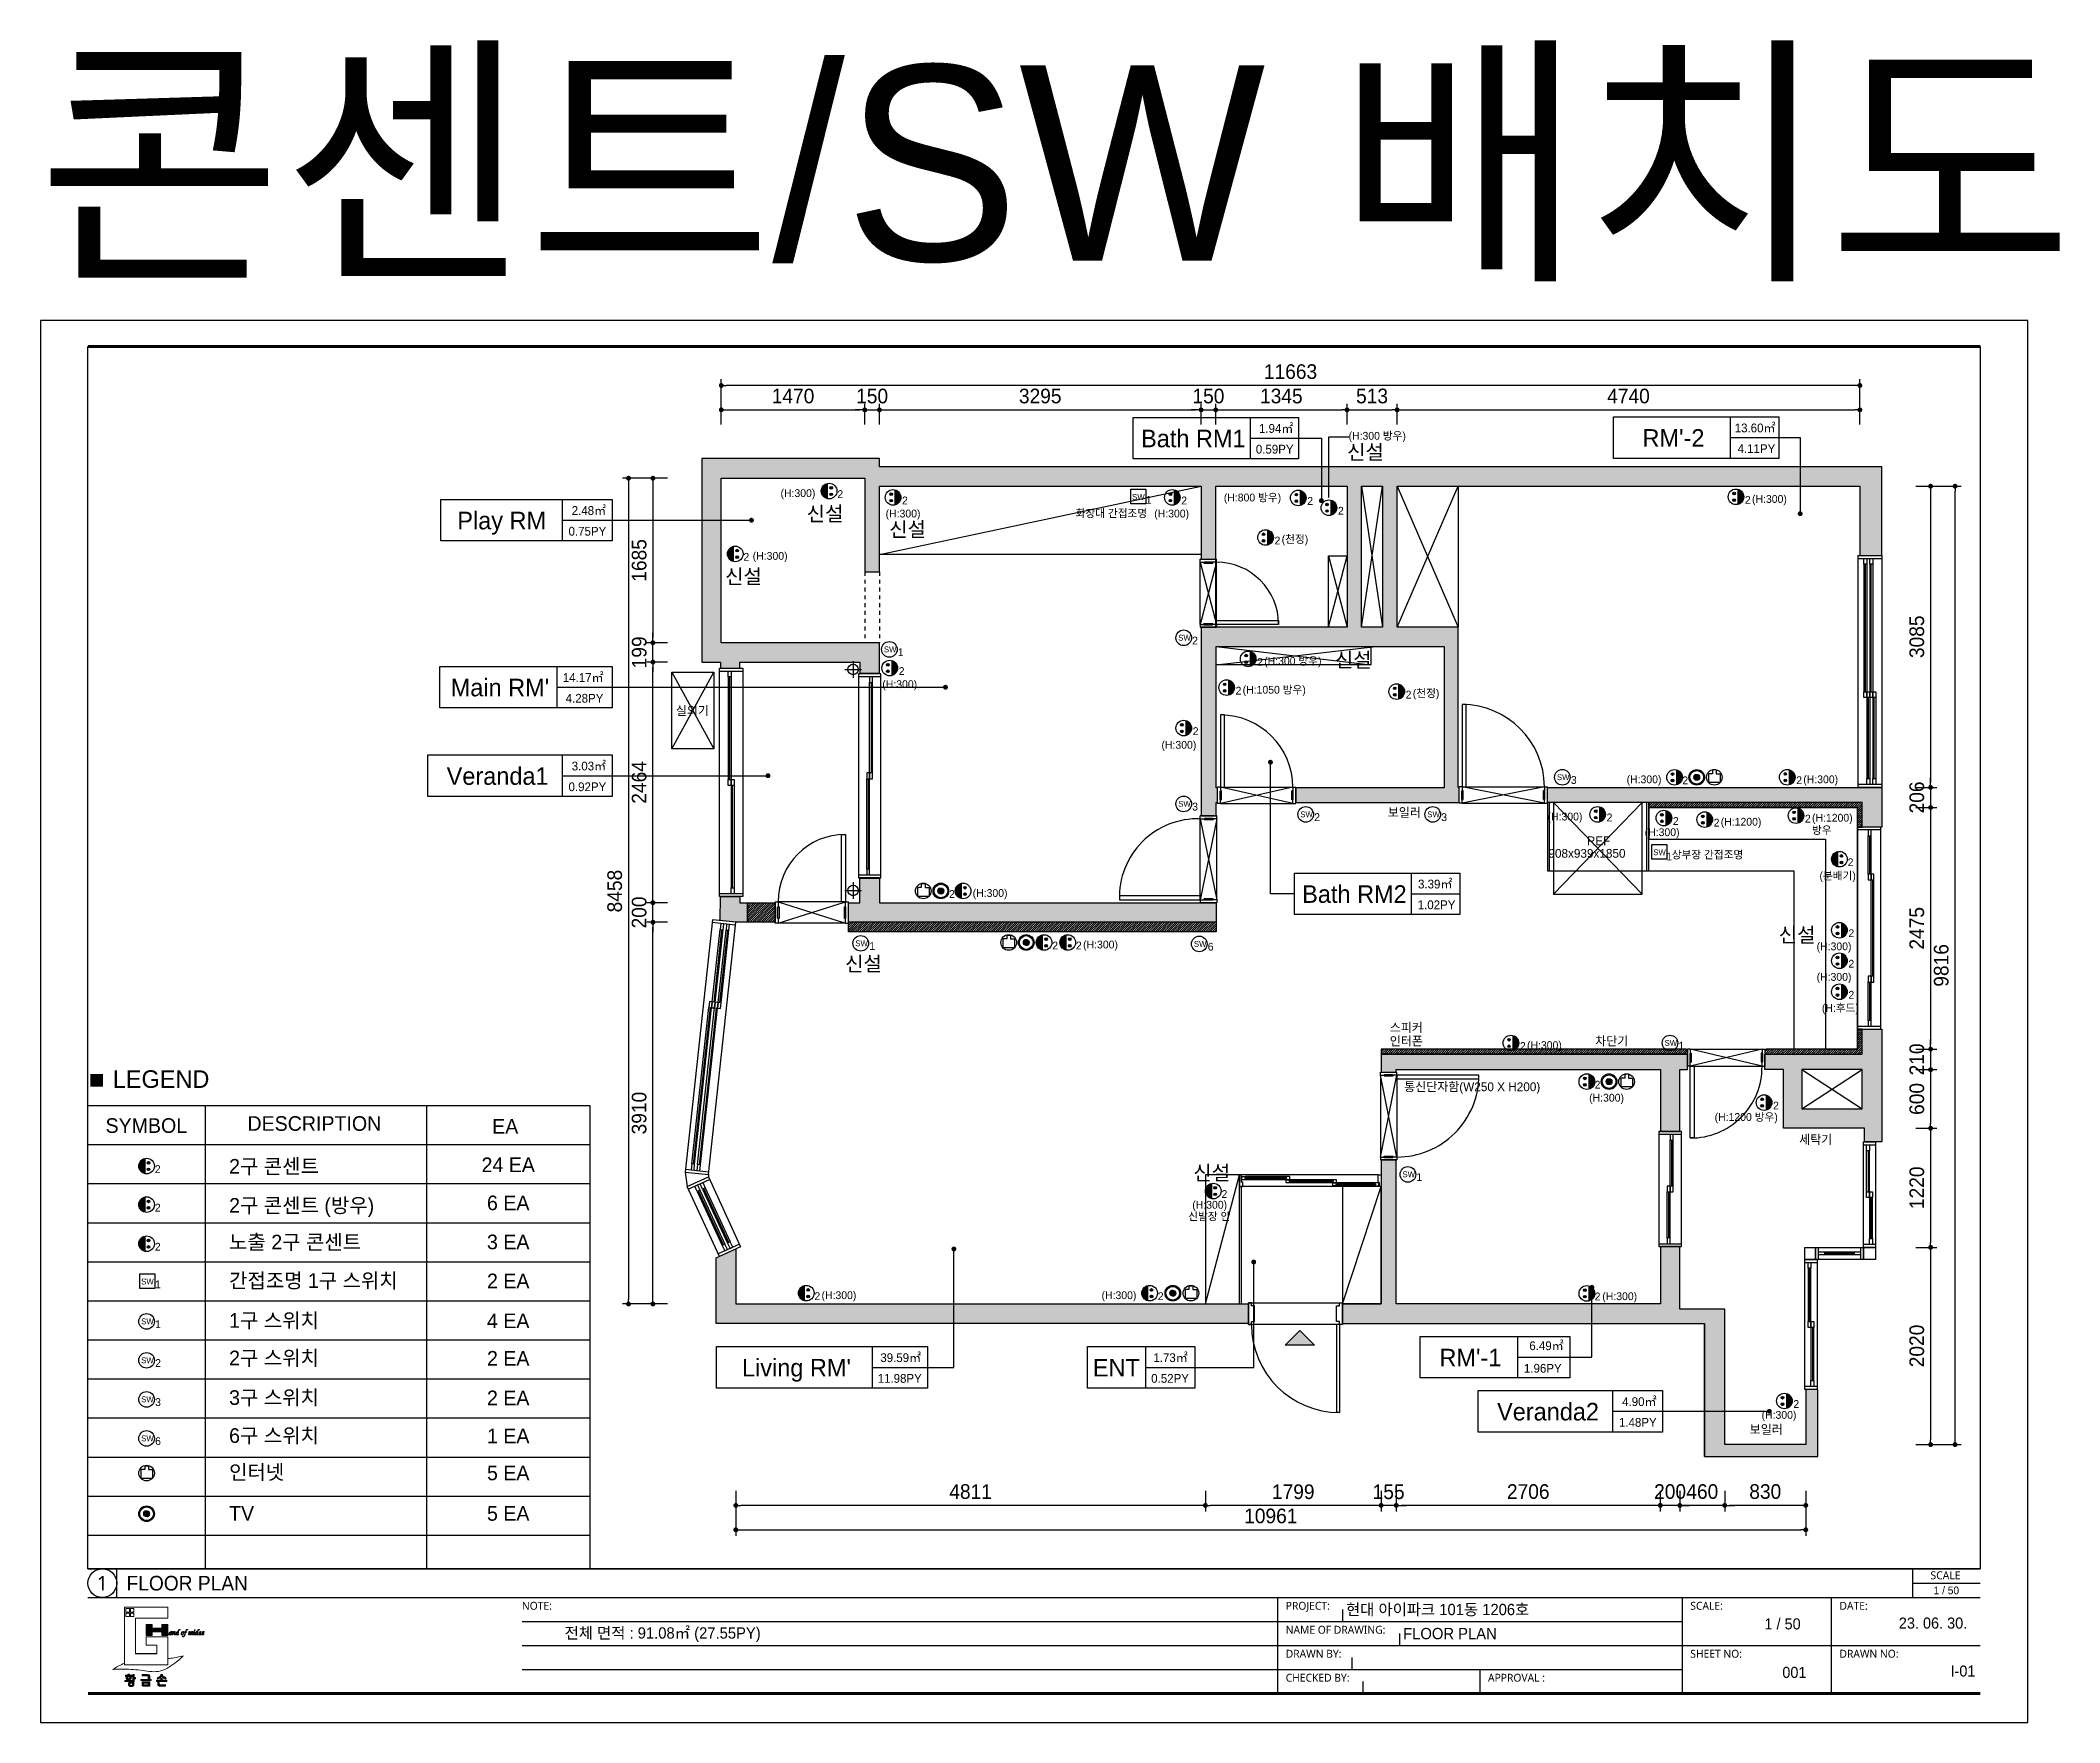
# Model space of a CAD drawing. Header units: millimetres. Extents: x 0 to 400063, y 963 to 238763.
# Drawn here: x 107088 to 127772, y 110534 to 127764 of the extents above; entities that cross this region are included whole.
import ezdxf
from ezdxf.enums import TextEntityAlignment as Align

# ---------------------------------------------------------------- set-up
doc = ezdxf.new("R2010")
doc.units = ezdxf.units.MM
doc.header["$LTSCALE"] = 40
doc.header["$PDMODE"] = 34
doc.linetypes.add('HIDDEN', pattern=[2, 1, -1])
doc.layers.get('Defpoints').update_dxf_attribs({"color": 249})
doc.layers.add('.', color=7, linetype='Continuous', lineweight=13)
for name, color, linetype in [('01-FUR', 6, 'Continuous'), ('2sec', 2, 'Continuous'), ('3TI-CE-LIGHT', 6, 'Continuous'), ('3TI-CE-LTEXT', 7, 'Continuous'), ('3TXT', 3, 'Continuous'), ('4LEA', 4, 'Continuous'), ('DIM', 8, 'Continuous'), ('DOOR', 4, 'Continuous'), ('DOOR-FRAME', 4, 'Continuous'), ('DWG', 7, 'Continuous'), ('FORTXT', 6, 'Continuous'), ('GPG-TEXT', 3, 'Continuous'), ('HAT', 8, 'Continuous'), ('sheet', 7, 'Continuous'), ('SOL253', 253, 'Continuous'), ('도면층4', 4, 'Continuous'), ('도면층5', 5, 'Continuous'), ('도면층8', 253, 'Continuous'), ('로고', 7, 'Continuous'), ('전기', 7, 'Continuous')]:
    doc.layers.add(name, color=color, linetype=linetype)
doc.styles.add('GHS', font='stylu.ttf')
doc.styles.add('HANA-TEXT', font='stylu.ttf')
doc.styles.add('HY울릉도L', font='HYWULM.TTF')
doc.styles.add('마감재', font='stylu.ttf')
doc.styles.add('맑은고딕', font='malgun.ttf')
doc.styles.add('울릉도 L', font='HYWULM.TTF')
doc.styles.add('울릉도L', font='HYWULM.TTF')
doc.styles.add('휴먼엑스포', font='stylu.ttf')
doc.dimstyles.new('황금손50', dxfattribs={"dimscale": 50, "dimtxt": 3, "dimasz": 1, "dimexe": 1.25, "dimexo": 2, "dimgap": 1.25, "dimtad": 1, "dimdec": 0, "dimzin": 9, "dimtxsty": '울릉도 L', "dimblk": 'DOT', "dimcen": 2.5, "dimclrd": 1, "dimclre": 1, "dimadec": 0, "dimazin": 0, "dimtfac": 1, "dimtdec": 0, "dimtix": 1, "dimtmove": 0, "dimatfit": 2, "dimldrblk": 'DOT', "dimfxl": 0, "dimarcsym": 0})
pattern_1 = [(45, (-37885.294, -39174.001), (-11.2253202, 11.2253202), [])]

msp = doc.modelspace()

# ---------------------------------------------------------------- texts
at = {"layer": '3TI-CE-LTEXT', "color": 3, "ltscale": 0.5}
for s, style, p in [('신설', 'HANA-TEXT', (120661.5, 123550.4)), ('신설', 'HANA-TEXT', (115125.8, 122919.4)), ('신설', 'HANA-TEXT', (115971.3, 122759)), ('신설', 'HANA-TEXT', (114290.4, 122276.3)), ('신설', 'HANA-TEXT', (120536.3, 121421.1)), ('신설', 'HANA-TEXT', (125083, 118604.9)), ('신설', 'HANA-TEXT', (115519.5, 118309.4)), ('SYMBOL', 'HANA-TEXT', (108173.7, 116649.5)), ('EA', 'HANA-TEXT', (111849.8, 116641.1)), ('신설', '마감재', (119086.2, 116169.4))]:
    msp.add_text(s, height=150, rotation=360, dxfattribs=dict(at, style=style)).set_placement(p, align=Align.MIDDLE)
at = {"layer": '3TI-CE-LTEXT', "color": 3, "style": 'HANA-TEXT'}
msp.add_text('LEGEND', height=180, rotation=360, dxfattribs=at).set_placement((107829.6, 117035.4))
at = {"layer": '3TI-CE-LTEXT', "color": 3, "ltscale": 0.5, "style": 'HANA-TEXT'}
msp.add_text('DESCRIPTION', height=150, rotation=360, dxfattribs=at).set_placement((109894.9, 116595.5), align=Align.CENTER)
at = {"layer": '3TI-CE-LTEXT', "color": 0, "ltscale": 0.5, "style": 'HANA-TEXT'}
for s, p in [('24 EA', (111880.5, 116172.4)), ('6 EA', (111880.5, 115782.6)), ('3 EA', (111880.5, 115382.6)), ('2 EA', (111880.5, 114982.6)), ('4 EA', (111880.5, 114574.4)), ('2 EA', (111880.5, 114190.3)), ('2 EA', (111880.5, 113785)), ('1 EA', (111880.5, 113395.6)), ('5 EA', (111880.5, 113016.8)), ('5 EA', (111880.5, 112602.1))]:
    msp.add_text(s, height=150, rotation=360, dxfattribs=at).set_placement(p, align=Align.CENTER)
at = {"layer": '3TI-CE-LTEXT', "color": 0, "ltscale": 0.5, "char_height": 150, "width": 7369.825, "attachment_point": 4, "rotation": 360, "style": '마감재'}
for s, insert in [('2구 콘센트', (109021.3, 116223.8)), ('2구 콘센트 (방우)', (109021.3, 115809.4)), ('노출 2구 콘센트', (109021.3, 115448.2)), ('{\\fGulim|b0|i0|c129|p50;간접조명 }1{\\fGulim|b0|i0|c129|p50;구 스위치}', (109021.3, 115053.2)), ('1구 스위치', (109021.3, 114644.9)), ('2구 스위치', (109021.3, 114260.8)), ('3구 스위치', (109021.3, 113855.5)), ('6구 스위치', (109021.3, 113466.1)), ('인터넷', (109021.3, 113091.7)), ('TV', (109021.3, 112678.6))]:
    msp.add_mtext(s, dxfattribs=dict(at, insert=insert))
at = {"layer": '3TXT', "linetype": 'Continuous', "style": '마감재'}
msp.add_text('콘센트/SW 배치도', height=2000, dxfattribs=at).set_placement((107055.9, 125508.4))
at = {"layer": 'GPG-TEXT'}
for s, height, style, p in [('Bath RM1', 180, 'GHS', (118898.5, 123597.1)), ('1.94㎡', 90, 'HY울릉도L', (119746.7, 123744.6)), ("RM'-2", 180, 'GHS', (123816.9, 123602.4)), ('13.60㎡', 90, 'HY울릉도L', (124652.9, 123749.8)), ('0.59PY', 90, 'HY울릉도L', (119731.8, 123532.3)), ('4.11PY', 90, 'HY울릉도L', (124666.6, 123537.5)), ('Play RM', 180, 'GHS', (111813.8, 122756.5)), ('2.48㎡', 90, 'HY울릉도L', (112707, 122903.9)), ('0.75PY', 90, 'HY울릉도L', (112691.6, 122691.7)), ("Main RM'", 180, 'GHS', (111795.9, 121045.8)), ('14.17㎡', 90, 'HY울릉도L', (112648.5, 121193.2)), ('4.28PY', 90, 'HY울릉도L', (112662.3, 120980.9)), ('3.03㎡', 90, 'HY울릉도L', (112707, 120286.9)), ('Veranda1', 180, 'GHS', (111772, 120139.5)), ('0.92PY', 90, 'HY울릉도L', (112691.6, 120074.7)), ('3.39㎡', 90, 'HY울릉도L', (121376.3, 119078.1)), ('Bath RM2', 180, 'GHS', (120548.6, 118930.7)), ('1.02PY', 90, 'HY울릉도L', (121390, 118865.8)), ('6.49㎡', 90, 'HY울릉도L', (122516.1, 114349.1)), ("Living RM'", 180, 'GHS', (114833.4, 114079.6)), ('39.59㎡', 90, 'HY울릉도L', (115901.1, 114227)), ('ENT', 180, 'GHS', (118110.2, 114079.6)), ('1.73㎡', 90, 'HY울릉도L', (118665.1, 114227)), ("RM'-1", 180, 'GHS', (121736.5, 114182.9)), ('1.96PY', 90, 'HY울릉도L', (122478.2, 114118.1)), ('11.98PY', 90, 'HY울릉도L', (115890.9, 114014.8)), ('0.52PY', 90, 'HY울릉도L', (118660.1, 114014.8)), ('Veranda2', 180, 'GHS', (122531.9, 113629.2)), ('4.90㎡', 90, 'HY울릉도L', (123466.9, 113776.6)), ('1.48PY', 90, 'HY울릉도L', (123451.5, 113564.3))]:
    msp.add_text(s, height=height, dxfattribs=dict(at, style=style)).set_placement(p, align=Align.CENTER)
at = {"layer": 'GPG-TEXT', "color": 7, "linetype": 'HIDDEN', "style": '맑은고딕'}
msp.add_text('1', height=150, dxfattribs=at).set_placement((107722.9, 111962.5), align=Align.MIDDLE_CENTER)
at = {"layer": 'sheet', "color": 7, "style": '울릉도L'}
msp.add_text('FLOOR PLAN', height=150, dxfattribs=at).set_placement((107970.9, 111962.5), align=Align.MIDDLE_LEFT)
at = {"layer": 'sheet', "color": 7}
for s, height, style, p in [('SCALE', 81.46, '맑은고딕', (126603.4, 112042.7)), ('1 / 50', 79.53, '울릉도L', (126612.3, 111888.5))]:
    msp.add_text(s, height=height, dxfattribs=dict(at, style=style)).set_placement(p, align=Align.MIDDLE_CENTER)
at = {"layer": 'sheet', "color": 6}
for s, height, style, p in [('NOTE:', 80.82, '맑은고딕', (112020.6, 111690.2)), ('PROJECT:', 80.82, '맑은고딕', (119844.8, 111690.2)), ('SCALE:', 80.82, '맑은고딕', (123989.2, 111690.2)), ('DATE:', 80.82, '맑은고딕', (125517.1, 111690.2)), ('NAME OF DRAWING:', 80.816, '맑은고딕', (119844.8, 111444.6)), ('1 / 50', 113.33, '울릉도L', (124748.8, 111488.7)), ('23. 06. 30.', 113.333, '울릉도L', (126125.3, 111497.1)), ('DRAWN BY:', 80.82, '맑은고딕', (119844.8, 111199)), ('SHEET NO:', 80.82, '맑은고딕', (123989.2, 111199)), ('DRAWN NO:', 80.82, '맑은고딕', (125517.1, 111199)), ('001', 113.33, '울릉도L', (124931.9, 110991.8)), ('CHECKED BY:', 80.816, '맑은고딕', (119844.8, 110953.4)), ('APPROVAL :', 80.82, '맑은고딕', (121917, 110953.4))]:
    msp.add_text(s, height=height, dxfattribs=dict(at, style=style)).set_placement(p)
at = {"layer": 'sheet', "color": 6, "style": '울릉도L'}
for s, height, p in [('현대 아이파크 101동 1206호', 115.667, (120463, 111692.6)), ('전체 면적 : 91.08㎡ (27.55PY)', 115.667, (112458.2, 111452.3)), ('FLOOR PLAN', 115.67, (121047.8, 111446.1))]:
    msp.add_text(s, height=height, dxfattribs=at).set_placement(p, align=Align.MIDDLE_LEFT)
msp.add_text('I-01', height=113.33, dxfattribs=at).set_placement((126910, 111005.9), align=Align.RIGHT)
at = {"layer": '도면층4', "style": '휴먼엑스포'}
for s, p in [('실외기', (113597.9, 120853.4)), ('보일러', (120890.7, 119811.3)), ('스피커', (120910.5, 117608.7)), ('인터폰', (120910.5, 117469.5)), ('차단기', (123015.3, 117469.5)), ('통신단자함(W250 X H200)', (121058.2, 117001.7)), ('세탁기', (125104.4, 116461.6)), ('보일러', (124597.6, 113491.5))]:
    msp.add_text(s, height=90, dxfattribs=at).set_placement(p)
at = {"layer": '도면층8', "style": '휴먼엑스포'}
for s, p in [('REF', (122929.8, 119520.3)), ('908x939x1850', (122535.8, 119392.7))]:
    msp.add_text(s, height=90, dxfattribs=at).set_placement(p)
at = {"layer": '전기', "style": '휴먼엑스포'}
for s, height, p in [('(H:300 방우)', 80, (120488.8, 123674.3)), ('(H:300)', 80, (114669.9, 123087.3)), ('2', 80, (115252.1, 123076.9)), ('2', 80, (115914.3, 123012.2)), ('SW', 60, (118271.2, 123058.3)), ('1', 80, (118411.6, 123018.3)), ('2', 80, (118775.1, 123012.2)), ('(H:800 방우)', 80, (119210.9, 123042.3)), ('2', 80, (120065.4, 123007.2)), ('2', 80, (124549.1, 123018.1)), ('(H:300)', 80, (124621.5, 123027.3)), ('(H:300)', 80, (115746.5, 122878.1)), ('화장대 간접조명', 80, (117693.1, 122880.6)), ('(H:300)', 80, (118498, 122878.1)), ('2', 80, (120379.7, 122906.6)), ('2', 80, (119730.4, 122601.6)), ('(천정)', 80, (119803.5, 122616.1)), ('2', 80, (114289.9, 122433.9)), ('(H:300)', 80, (114385.3, 122444.3)), ('SW', 60, (118743.8, 121615.8)), ('2', 80, (118886.8, 121577.4)), ('SW', 60, (115728.8, 121497.1)), ('1', 80, (115871.8, 121458.7)), ('2', 80, (119552, 121358.8)), ('(H:300 방우)', 80, (119624.3, 121368)), ('(H:300)', 80, (115712.7, 121130.6)), ('2', 80, (115880.5, 121264.6)), ('2', 80, (119331.5, 121064)), ('(H:1050 방우)', 80, (119403.9, 121073.2)), ('2', 80, (121073.3, 121023.4)), ('(천정)', 80, (121146.5, 121037.9)), ('(H:300)', 80, (118572.3, 120509.2)), ('2', 80, (118892.1, 120649.2)), ('SW', 60, (122622.6, 120187.5)), ('3', 80, (122765.6, 120149.1)), ('(H:300)', 80, (123336.9, 120155.6)), ('2', 80, (123907.7, 120145.2)), ('2', 80, (125074.3, 120146.4)), ('(H:300)', 80, (125146.7, 120155.6)), ('SW', 60, (118743.8, 119914.6)), ('3', 80, (118886.8, 119876.3)), ('SW', 60, (119993.9, 119807)), ('2', 80, (120136.9, 119768.6)), ('SW', 60, (121294.6, 119807)), ('3', 80, (121437.6, 119768.6)), ('(H:300)', 80, (122527.3, 119774.6)), ('2', 80, (123132, 119765.4)), ('2', 80, (123810.6, 119728.3)), ('2', 80, (124228.8, 119712)), ('(H:1200)', 80, (124301.2, 119721.2)), ('2', 80, (125163.7, 119753.2)), ('(H:1200)', 80, (125236.1, 119762.3)), ('(H:300)', 80, (123522.3, 119614.3)), ('방우', 80, (125236.1, 119635.3)), ('SW', 60, (123609.4, 119418.8)), ('1', 80, (123742.7, 119365.1)), ('상부장 간접조명', 80, (123799.3, 119384.2)), ('2', 80, (125601.2, 119306.8)), ('(분배기)', 80, (125312.3, 119168.4)), ('2', 80, (116395.9, 118981.1)), ('(H:300)', 80, (116638.3, 118991.5)), ('SW', 60, (115435.4, 118486.5)), ('1', 80, (115578.4, 118448.1)), ('2', 80, (117453.2, 118453.4)), ('2', 80, (117695.4, 118453.4)), ('(H:300)', 80, (117769.3, 118463.8)), ('SW', 60, (118903.7, 118480.1)), ('6', 80, (119046.7, 118441.7)), ('(H:300)', 80, (125283.2, 118445)), ('2', 80, (125608.7, 118579.4)), ('2', 80, (125608.7, 118266.6)), ('(H:300)', 80, (125283.2, 118132.2)), ('(H:후드)', 80, (125337.3, 117814.2)), ('2', 80, (125608.7, 117948.6)), ('2', 80, (122244, 117424.1)), ('(H:300)', 80, (122316.4, 117433.2)), ('SW', 60, (123725.2, 117465.7)), ('1', 80, (123868.2, 117427.3)), ('2', 80, (123009.4, 117028.2)), ('(H:300)', 80, (122953, 116894.7)), ('2', 80, (124837.1, 116814)), ('(H:1200 방우)', 80, (124238.7, 116696.8)), ('2', 80, (108260.7, 116163.3)), ('SW', 60, (121040.5, 116120)), ('1', 80, (121183.5, 116081.6)), ('2', 80, (108260.7, 115768.5)), ('(H:300)', 80, (118887.8, 115797.9)), ('2', 80, (119187.1, 115907.5)), ('신발장 안', 80, (118846.2, 115680)), ('2', 80, (108260.7, 115368.5)), ('SW', 60, (108120.6, 115022)), ('1', 80, (108263.6, 114983.6)), ('2', 80, (115017.1, 114861.6)), ('(H:300)', 80, (115090, 114872)), ('(H:300)', 80, (117958.5, 114872)), ('2', 80, (118534.6, 114861.6)), ('2', 80, (123009.4, 114859.1)), ('(H:300)', 80, (123087.9, 114861.3)), ('SW', 60, (108120.6, 114613.7)), ('1', 80, (108263.6, 114575.3)), ('SW', 60, (108120.6, 114215.3)), ('2', 80, (108263.6, 114176.9)), ('SW', 60, (108120.6, 113815.3)), ('3', 80, (108263.6, 113776.9)), ('2', 80, (125045, 113757.2)), ('(H:300)', 80, (124719.5, 113645.9)), ('SW', 60, (108120.6, 113415.3)), ('6', 80, (108263.6, 113376.9))]:
    msp.add_text(s, height=height, dxfattribs=at).set_placement(p)

# ---------------------------------------------------------------- blocks, each defined once
blk = doc.blocks.new('block 7')
at = {"layer": '로고'}
h = blk.add_hatch(color=40, dxfattribs=at)
h.dxf.hatch_style = 2
edge = h.paths.add_edge_path()
edge.add_spline(control_points=[(40, -169.8), (40, -169.8), (40, -169.8), (40, -169.8), (39.1, -169.8), (39.1, -169.8), (39.2, -169.9), (39.3, -170), (39.4, -170.2), (39.5, -170.4), (39.5, -170.6), (39.5, -170.8), (39.5, -171.2), (39.4, -171.5), (39.1, -171.8), (38.9, -172), (38.6, -172.2), (38.2, -172.3), (38.2, -172.3), (38.2, -172.7), (38.2, -172.7), (38.2, -172.7), (39, -172.7), (39, -172.7), (39.3, -172.7), (39.6, -172.6), (39.9, -172.6), (40.1, -172.5), (40.3, -172.5), (40.5, -172.4), (40.5, -172.4), (40.5, -168.5), (40.5, -168.5), (40.5, -168.5), (41.5, -168.5), (41.5, -168.5), (41.5, -168.5), (41.5, -170.6), (41.5, -170.6), (41.5, -170.6), (42.6, -170.6), (42.6, -170.6), (42.6, -170.6), (42.6, -171.5), (42.6, -171.5), (42.6, -171.5), (41.5, -171.5), (41.5, -171.5), (41.5, -171.5), (41.5, -173.8), (41.5, -173.8), (41.5, -173.8), (40.5, -173.8), (40.5, -173.8), (40.5, -173.8), (40.5, -173.3), (40.5, -173.3), (40.3, -173.4), (40.1, -173.5), (39.8, -173.5), (39.6, -173.5), (39.3, -173.5), (39, -173.5), (39, -173.5), (34.9, -173.5), (34.9, -173.5), (34.9, -173.5), (34.9, -172.7), (34.9, -172.7), (34.9, -172.7), (37.1, -172.7), (37.1, -172.7), (37.1, -172.7), (37.1, -172.3), (37.1, -172.3), (36.9, -172.3), (36.7, -172.2), (36.6, -172.1), (36.4, -172), (36.3, -171.9), (36.2, -171.8), (36, -171.6), (35.9, -171.5), (35.9, -171.3), (35.8, -171.1), (35.8, -170.9), (35.8, -170.8), (35.8, -170.6), (35.8, -170.4), (35.9, -170.2), (36, -170), (36.1, -169.9), (36.2, -169.8), (36.2, -169.8), (35.3, -169.8), (35.3, -169.8), (35.3, -169.8), (35.3, -168.9), (35.3, -168.9), (35.3, -168.9), (37.1, -168.9), (37.1, -168.9), (37.1, -168.9), (37.1, -168.1), (37.1, -168.1), (37.1, -168.1), (38.2, -168.1), (38.2, -168.1), (38.2, -168.1), (38.2, -168.9), (38.2, -168.9), (38.2, -168.9), (40, -168.9), (40, -168.9), (40, -168.9), (40, -169.8), (40, -169.8)], knot_values=[0, 0, 0, 0, 0.0001, 0.0002, 1, 1, 1, 2, 2, 2, 3, 3, 3, 4, 4, 4, 5, 5, 5, 6, 6, 6, 7, 7, 7, 8, 8, 8, 9, 9, 9, 10, 10, 10, 11, 11, 11, 12, 12, 12, 13, 13, 13, 14, 14, 14, 15, 15, 15, 16, 16, 16, 17, 17, 17, 18, 18, 18, 19, 19, 19, 20, 20, 20, 21, 21, 21, 22, 22, 22, 23, 23, 23, 24, 24, 24, 25, 25, 25, 26, 26, 26, 27, 27, 27, 28, 28, 28, 29, 29, 29, 30, 30, 30, 31, 31, 31, 32, 32, 32, 33, 33, 33, 34, 34, 34, 35, 35, 35, 36, 36, 36, 37, 37, 37, 38, 38, 38, 38], degree=3, periodic=0)
edge = h.paths.add_edge_path()
edge.add_spline(control_points=[(37.6, -169.9), (37.6, -169.9), (37.6, -169.9), (37.4, -169.9), (37.1, -170), (37, -170.2), (36.8, -170.3), (36.8, -170.5), (36.8, -170.7), (36.8, -171), (36.8, -171.2), (37, -171.3), (37.1, -171.5), (37.4, -171.6), (37.6, -171.6), (37.9, -171.6), (38.1, -171.5), (38.3, -171.3), (38.4, -171.2), (38.5, -171), (38.5, -170.7), (38.5, -170.5), (38.4, -170.3), (38.3, -170.2), (38.1, -170), (37.9, -169.9), (37.6, -169.9)], knot_values=[0, 0, 0, 0, 0.0001, 0.0002, 1, 1, 1, 2, 2, 2, 3, 3, 3, 4, 4, 4, 5, 5, 5, 6, 6, 6, 7, 7, 7, 8, 8, 8, 8], degree=3, periodic=0)
edge = h.paths.add_edge_path()
edge.add_spline(control_points=[(37.9, -176.6), (37.9, -176.6), (37.9, -176.6), (37.8, -176.5), (37.6, -176.3), (37.5, -176.1), (37.4, -175.9), (37.4, -175.6), (37.4, -175.4), (37.4, -175.1), (37.4, -174.9), (37.5, -174.7), (37.6, -174.5), (37.8, -174.3), (37.9, -174.2), (38.1, -174), (38.3, -173.9), (38.5, -173.8), (38.8, -173.7), (39.1, -173.6), (39.3, -173.6), (39.6, -173.6), (39.9, -173.7), (40.2, -173.8), (40.4, -173.9), (40.6, -174), (40.8, -174.2), (40.9, -174.3), (41.1, -174.5), (41.2, -174.7), (41.2, -174.9), (41.3, -175.1), (41.3, -175.4), (41.3, -175.6), (41.2, -175.9), (41.2, -176.1), (41.1, -176.3), (40.9, -176.5), (40.8, -176.6), (40.6, -176.8), (40.4, -176.9), (40.1, -177), (39.9, -177.1), (39.6, -177.1), (39.3, -177.1), (39.1, -177.1), (38.8, -177.1), (38.5, -177), (38.3, -176.9), (38.1, -176.8), (37.9, -176.6)], knot_values=[0, 0, 0, 0, 0.0001, 0.0002, 1, 1, 1, 2, 2, 2, 3, 3, 3, 4, 4, 4, 5, 5, 5, 6, 6, 6, 7, 7, 7, 8, 8, 8, 9, 9, 9, 10, 10, 10, 11, 11, 11, 12, 12, 12, 13, 13, 13, 14, 14, 14, 15, 15, 15, 16, 16, 16, 16], degree=3, periodic=0)
edge = h.paths.add_edge_path()
edge.add_spline(control_points=[(39.3, -174.5), (39.3, -174.5), (39.3, -174.5), (39.1, -174.5), (38.8, -174.6), (38.6, -174.7), (38.4, -174.9), (38.3, -175.1), (38.3, -175.4), (38.3, -175.7), (38.4, -175.9), (38.6, -176), (38.8, -176.2), (39.1, -176.3), (39.3, -176.3), (39.6, -176.3), (39.9, -176.2), (40.1, -176), (40.2, -175.9), (40.3, -175.7), (40.3, -175.4), (40.3, -175.1), (40.2, -174.9), (40.1, -174.7), (39.9, -174.6), (39.6, -174.5), (39.3, -174.5)], knot_values=[0, 0, 0, 0, 0.0001, 0.0002, 1, 1, 1, 2, 2, 2, 3, 3, 3, 4, 4, 4, 5, 5, 5, 6, 6, 6, 7, 7, 7, 8, 8, 8, 8], degree=3, periodic=0)
h = blk.add_hatch(color=40, dxfattribs=at)
h.dxf.hatch_style = 2
edge = h.paths.add_edge_path()
edge.add_spline(control_points=[(46.3, -171.9), (46.3, -171.9), (46.3, -171.9), (46.3, -171.9), (51.6, -171.9), (51.6, -171.9), (51.6, -171.9), (51.6, -169.9), (51.6, -169.9), (51.6, -169.7), (51.6, -169.6), (51.5, -169.5), (51.5, -169.4), (51.3, -169.4), (51.1, -169.4), (51.1, -169.4), (47.2, -169.4), (47.2, -169.4), (47.2, -169.4), (47.2, -168.5), (47.2, -168.5), (47.2, -168.5), (51.1, -168.5), (51.1, -168.5), (51.4, -168.5), (51.7, -168.5), (51.9, -168.6), (52.1, -168.6), (52.2, -168.6), (52.4, -168.7), (52.5, -168.8), (52.6, -169), (52.6, -169.2), (52.6, -169.3), (52.7, -169.6), (52.7, -169.8), (52.7, -169.8), (52.7, -171.9), (52.7, -171.9), (52.7, -171.9), (53.7, -171.9), (53.7, -171.9), (53.7, -171.9), (53.7, -172.8), (53.7, -172.8), (53.7, -172.8), (46.3, -172.8), (46.3, -172.8), (46.3, -172.8), (46.3, -171.9), (46.3, -171.9)], knot_values=[0, 0, 0, 0, 0.0001, 0.0002, 1, 1, 1, 2, 2, 2, 3, 3, 3, 4, 4, 4, 5, 5, 5, 6, 6, 6, 7, 7, 7, 8, 8, 8, 9, 9, 9, 10, 10, 10, 11, 11, 11, 12, 12, 12, 13, 13, 13, 14, 14, 14, 15, 15, 15, 16, 16, 16, 16], degree=3, periodic=0)
edge = h.paths.add_edge_path()
edge.add_spline(control_points=[(47.3, -175.6), (47.3, -175.6), (47.3, -175.6), (47.3, -175.6), (47.3, -173.7), (47.3, -173.7), (47.3, -173.7), (52.7, -173.7), (52.7, -173.7), (52.7, -173.7), (52.7, -176.7), (52.7, -176.7), (52.7, -176.7), (48.5, -176.7), (48.5, -176.7), (48.2, -176.7), (48, -176.7), (47.9, -176.7), (47.7, -176.6), (47.6, -176.6), (47.5, -176.5), (47.4, -176.4), (47.4, -176.3), (47.3, -176.1), (47.3, -176), (47.3, -175.8), (47.3, -175.6)], knot_values=[0, 0, 0, 0, 0.0001, 0.0002, 1, 1, 1, 2, 2, 2, 3, 3, 3, 4, 4, 4, 5, 5, 5, 6, 6, 6, 7, 7, 7, 8, 8, 8, 8], degree=3, periodic=0)
edge = h.paths.add_edge_path()
edge.add_spline(control_points=[(48.3, -174.6), (48.3, -174.6), (48.3, -174.6), (48.3, -174.6), (48.3, -175.5), (48.3, -175.5), (48.3, -175.6), (48.4, -175.7), (48.4, -175.8), (48.4, -175.8), (48.5, -175.8), (48.6, -175.8), (48.6, -175.8), (51.6, -175.8), (51.6, -175.8), (51.6, -175.8), (51.6, -174.6), (51.6, -174.6), (51.6, -174.6), (48.3, -174.6), (48.3, -174.6)], knot_values=[0, 0, 0, 0, 0.0001, 0.0002, 1, 1, 1, 2, 2, 2, 3, 3, 3, 4, 4, 4, 5, 5, 5, 6, 6, 6, 6], degree=3, periodic=0)
h = blk.add_hatch(color=40, dxfattribs=at)
h.dxf.hatch_style = 2
h.paths.add_polyline_path([(60.7, -172.5), (60.7, -171.3), (61.7, -171.3), (61.7, -172.5), (64.9, -172.5), (64.9, -173.5), (57.5, -173.5), (57.5, -172.5)])
edge = h.paths.add_edge_path()
edge.add_spline(control_points=[(61.8, -168.7), (61.8, -168.7), (61.8, -168.7), (61.8, -168.8), (61.8, -168.9), (61.7, -169), (61.9, -169.2), (62.1, -169.4), (62.3, -169.5), (62.5, -169.7), (62.7, -169.9), (63, -170), (63.2, -170.2), (63.5, -170.3), (63.7, -170.4), (64, -170.5), (64.2, -170.6), (64.5, -170.7), (64.5, -170.7), (64.1, -171.5), (64.1, -171.5), (63.8, -171.5), (63.6, -171.4), (63.3, -171.3), (63, -171.2), (62.8, -171.1), (62.5, -170.9), (62.3, -170.7), (62, -170.6), (61.8, -170.4), (61.6, -170.2), (61.4, -170), (61.2, -169.8), (60.9, -170.2), (60.6, -170.6), (60.1, -170.9), (59.6, -171.2), (59.1, -171.5), (58.5, -171.6), (58.5, -171.6), (58.1, -170.8), (58.1, -170.8), (58.4, -170.7), (58.7, -170.6), (59, -170.4), (59.3, -170.3), (59.6, -170.1), (59.8, -169.9), (60.1, -169.6), (60.3, -169.4), (60.5, -169.1), (60.7, -168.9), (60.8, -168.6), (60.8, -168.3), (60.8, -168.3), (61.9, -168.5), (61.9, -168.5), (61.9, -168.6), (61.8, -168.7), (61.8, -168.7)], knot_values=[0, 0, 0, 0, 0.0001, 0.0002, 1, 1, 1, 2, 2, 2, 3, 3, 3, 4, 4, 4, 5, 5, 5, 6, 6, 6, 7, 7, 7, 8, 8, 8, 9, 9, 9, 10, 10, 10, 11, 11, 11, 12, 12, 12, 13, 13, 13, 14, 14, 14, 15, 15, 15, 16, 16, 16, 17, 17, 17, 18, 18, 18, 19, 19, 19, 19], degree=3, periodic=0)
edge = h.paths.add_edge_path()
edge.add_spline(control_points=[(59.4, -176.6), (59.4, -176.6), (59.4, -176.6), (59.2, -176.5), (59, -176.4), (58.9, -176.3), (58.7, -176.2), (58.7, -176.1), (58.6, -175.9), (58.5, -175.7), (58.5, -175.4), (58.5, -175.1), (58.5, -175.1), (58.5, -173.9), (58.5, -173.9), (58.5, -173.9), (59.5, -173.9), (59.5, -173.9), (59.5, -173.9), (59.5, -175.1), (59.5, -175.1), (59.5, -175.3), (59.6, -175.5), (59.7, -175.6), (59.8, -175.7), (59.9, -175.7), (60.1, -175.7), (60.1, -175.7), (64, -175.7), (64, -175.7), (64, -175.7), (64, -176.7), (64, -176.7), (64, -176.7), (60.1, -176.7), (60.1, -176.7), (59.8, -176.7), (59.6, -176.6), (59.4, -176.6)], knot_values=[0, 0, 0, 0, 0.0001, 0.0002, 1, 1, 1, 2, 2, 2, 3, 3, 3, 4, 4, 4, 5, 5, 5, 6, 6, 6, 7, 7, 7, 8, 8, 8, 9, 9, 9, 10, 10, 10, 11, 11, 11, 12, 12, 12, 12], degree=3, periodic=0)
at = {"layer": '로고', "lineweight": 0}
blk.add_lwpolyline([(60.7, -172.5), (60.7, -171.3), (61.7, -171.3), (61.7, -172.5), (64.9, -172.5), (64.9, -173.5), (57.5, -173.5), (57.5, -172.5), (60.7, -172.5)], dxfattribs=at)
for points, knots in [([(40.5, -173.3), (40.3, -173.4), (40.1, -173.5), (39.8, -173.5), (39.6, -173.5), (39.3, -173.5), (39, -173.5), (39, -173.5), (34.9, -173.5), (34.9, -173.5), (34.9, -173.5), (34.9, -172.7), (34.9, -172.7), (34.9, -172.7), (37.1, -172.7), (37.1, -172.7), (37.1, -172.7), (37.1, -172.3), (37.1, -172.3), (36.9, -172.3), (36.7, -172.2), (36.6, -172.1), (36.4, -172), (36.3, -171.9), (36.2, -171.8), (36, -171.6), (35.9, -171.5), (35.9, -171.3), (35.8, -171.1), (35.8, -170.9), (35.8, -170.8), (35.8, -170.6), (35.8, -170.4), (35.9, -170.2), (36, -170), (36.1, -169.9), (36.2, -169.8), (36.2, -169.8), (35.3, -169.8), (35.3, -169.8), (35.3, -169.8), (35.3, -168.9), (35.3, -168.9), (35.3, -168.9), (37.1, -168.9), (37.1, -168.9), (37.1, -168.9), (37.1, -168.1), (37.1, -168.1), (37.1, -168.1), (38.2, -168.1), (38.2, -168.1), (38.2, -168.1), (38.2, -168.9), (38.2, -168.9), (38.2, -168.9), (40, -168.9), (40, -168.9), (40, -168.9), (40, -169.8), (40, -169.8), (40, -169.8), (39.1, -169.8), (39.1, -169.8), (39.2, -169.9), (39.3, -170), (39.4, -170.2), (39.5, -170.4), (39.5, -170.6), (39.5, -170.8), (39.5, -171.2), (39.4, -171.5), (39.1, -171.8), (38.9, -172), (38.6, -172.2), (38.2, -172.3), (38.2, -172.3), (38.2, -172.7), (38.2, -172.7), (38.2, -172.7), (39, -172.7), (39, -172.7), (39.3, -172.7), (39.6, -172.6), (39.9, -172.6), (40.1, -172.5), (40.3, -172.5), (40.5, -172.4), (40.5, -172.4), (40.5, -168.5), (40.5, -168.5), (40.5, -168.5), (41.5, -168.5), (41.5, -168.5), (41.5, -168.5), (41.5, -170.6), (41.5, -170.6), (41.5, -170.6), (42.6, -170.6), (42.6, -170.6), (42.6, -170.6), (42.6, -171.5), (42.6, -171.5), (42.6, -171.5), (41.5, -171.5), (41.5, -171.5), (41.5, -171.5), (41.5, -173.8), (41.5, -173.8), (41.5, -173.8), (40.5, -173.8), (40.5, -173.8), (40.5, -173.8), (40.5, -173.3), (40.5, -173.3)], [0, 0, 0, 0, 1, 1, 1, 2, 2, 2, 3, 3, 3, 4, 4, 4, 5, 5, 5, 6, 6, 6, 7, 7, 7, 8, 8, 8, 9, 9, 9, 10, 10, 10, 11, 11, 11, 12, 12, 12, 13, 13, 13, 14, 14, 14, 15, 15, 15, 16, 16, 16, 17, 17, 17, 18, 18, 18, 19, 19, 19, 20, 20, 20, 21, 21, 21, 22, 22, 22, 23, 23, 23, 24, 24, 24, 25, 25, 25, 26, 26, 26, 27, 27, 27, 28, 28, 28, 29, 29, 29, 30, 30, 30, 31, 31, 31, 32, 32, 32, 33, 33, 33, 34, 34, 34, 35, 35, 35, 36, 36, 36, 37, 37, 37, 38, 38, 38, 38]), ([(36.8, -170.7), (36.8, -171), (36.8, -171.2), (37, -171.3), (37.1, -171.5), (37.4, -171.6), (37.6, -171.6), (37.9, -171.6), (38.1, -171.5), (38.3, -171.3), (38.4, -171.2), (38.5, -171), (38.5, -170.7), (38.5, -170.5), (38.4, -170.3), (38.3, -170.2), (38.1, -170), (37.9, -169.9), (37.6, -169.9), (37.4, -169.9), (37.1, -170), (37, -170.2), (36.8, -170.3), (36.8, -170.5), (36.8, -170.7)], [0, 0, 0, 0, 1, 1, 1, 2, 2, 2, 3, 3, 3, 4, 4, 4, 5, 5, 5, 6, 6, 6, 7, 7, 7, 8, 8, 8, 8]), ([(37.4, -175.4), (37.4, -175.1), (37.4, -174.9), (37.5, -174.7), (37.6, -174.5), (37.8, -174.3), (37.9, -174.2), (38.1, -174), (38.3, -173.9), (38.5, -173.8), (38.8, -173.7), (39.1, -173.6), (39.3, -173.6), (39.6, -173.6), (39.9, -173.7), (40.2, -173.8), (40.4, -173.9), (40.6, -174), (40.8, -174.2), (40.9, -174.3), (41.1, -174.5), (41.2, -174.7), (41.2, -174.9), (41.3, -175.1), (41.3, -175.4), (41.3, -175.6), (41.2, -175.9), (41.2, -176.1), (41.1, -176.3), (40.9, -176.5), (40.8, -176.6), (40.6, -176.8), (40.4, -176.9), (40.1, -177), (39.9, -177.1), (39.6, -177.1), (39.3, -177.1), (39.1, -177.1), (38.8, -177.1), (38.5, -177), (38.3, -176.9), (38.1, -176.8), (37.9, -176.6), (37.8, -176.5), (37.6, -176.3), (37.5, -176.1), (37.4, -175.9), (37.4, -175.6), (37.4, -175.4)], [0, 0, 0, 0, 1, 1, 1, 2, 2, 2, 3, 3, 3, 4, 4, 4, 5, 5, 5, 6, 6, 6, 7, 7, 7, 8, 8, 8, 9, 9, 9, 10, 10, 10, 11, 11, 11, 12, 12, 12, 13, 13, 13, 14, 14, 14, 15, 15, 15, 16, 16, 16, 16]), ([(51.6, -169.9), (51.6, -169.7), (51.6, -169.6), (51.5, -169.5), (51.5, -169.4), (51.3, -169.4), (51.1, -169.4), (51.1, -169.4), (47.2, -169.4), (47.2, -169.4), (47.2, -169.4), (47.2, -168.5), (47.2, -168.5), (47.2, -168.5), (51.1, -168.5), (51.1, -168.5), (51.4, -168.5), (51.7, -168.5), (51.9, -168.6), (52.1, -168.6), (52.2, -168.6), (52.4, -168.7), (52.5, -168.8), (52.6, -169), (52.6, -169.2), (52.6, -169.3), (52.7, -169.6), (52.7, -169.8), (52.7, -169.8), (52.7, -171.9), (52.7, -171.9), (52.7, -171.9), (53.7, -171.9), (53.7, -171.9), (53.7, -171.9), (53.7, -172.8), (53.7, -172.8), (53.7, -172.8), (46.3, -172.8), (46.3, -172.8), (46.3, -172.8), (46.3, -171.9), (46.3, -171.9), (46.3, -171.9), (51.6, -171.9), (51.6, -171.9), (51.6, -171.9), (51.6, -169.9), (51.6, -169.9)], [0, 0, 0, 0, 1, 1, 1, 2, 2, 2, 3, 3, 3, 4, 4, 4, 5, 5, 5, 6, 6, 6, 7, 7, 7, 8, 8, 8, 9, 9, 9, 10, 10, 10, 11, 11, 11, 12, 12, 12, 13, 13, 13, 14, 14, 14, 15, 15, 15, 16, 16, 16, 16]), ([(52.7, -173.7), (52.7, -173.7), (52.7, -176.7), (52.7, -176.7), (52.7, -176.7), (48.5, -176.7), (48.5, -176.7), (48.2, -176.7), (48, -176.7), (47.9, -176.7), (47.7, -176.6), (47.6, -176.6), (47.5, -176.5), (47.4, -176.4), (47.4, -176.3), (47.3, -176.1), (47.3, -176), (47.3, -175.8), (47.3, -175.6), (47.3, -175.6), (47.3, -173.7), (47.3, -173.7), (47.3, -173.7), (52.7, -173.7), (52.7, -173.7)], [0, 0, 0, 0, 1, 1, 1, 2, 2, 2, 3, 3, 3, 4, 4, 4, 5, 5, 5, 6, 6, 6, 7, 7, 7, 8, 8, 8, 8]), ([(61.9, -168.5), (61.9, -168.6), (61.8, -168.7), (61.8, -168.7), (61.8, -168.8), (61.8, -168.9), (61.7, -169), (61.9, -169.2), (62.1, -169.4), (62.3, -169.5), (62.5, -169.7), (62.7, -169.9), (63, -170), (63.2, -170.2), (63.5, -170.3), (63.7, -170.4), (64, -170.5), (64.2, -170.6), (64.5, -170.7), (64.5, -170.7), (64.1, -171.5), (64.1, -171.5), (63.8, -171.5), (63.6, -171.4), (63.3, -171.3), (63, -171.2), (62.8, -171.1), (62.5, -170.9), (62.3, -170.7), (62, -170.6), (61.8, -170.4), (61.6, -170.2), (61.4, -170), (61.2, -169.8), (60.9, -170.2), (60.6, -170.6), (60.1, -170.9), (59.6, -171.2), (59.1, -171.5), (58.5, -171.6), (58.5, -171.6), (58.1, -170.8), (58.1, -170.8), (58.4, -170.7), (58.7, -170.6), (59, -170.4), (59.3, -170.3), (59.6, -170.1), (59.8, -169.9), (60.1, -169.6), (60.3, -169.4), (60.5, -169.1), (60.7, -168.9), (60.8, -168.6), (60.8, -168.3), (60.8, -168.3), (61.9, -168.5), (61.9, -168.5)], [0, 0, 0, 0, 1, 1, 1, 2, 2, 2, 3, 3, 3, 4, 4, 4, 5, 5, 5, 6, 6, 6, 7, 7, 7, 8, 8, 8, 9, 9, 9, 10, 10, 10, 11, 11, 11, 12, 12, 12, 13, 13, 13, 14, 14, 14, 15, 15, 15, 16, 16, 16, 17, 17, 17, 18, 18, 18, 19, 19, 19, 19]), ([(59.5, -175.1), (59.5, -175.3), (59.6, -175.5), (59.7, -175.6), (59.8, -175.7), (59.9, -175.7), (60.1, -175.7), (60.1, -175.7), (64, -175.7), (64, -175.7), (64, -175.7), (64, -176.7), (64, -176.7), (64, -176.7), (60.1, -176.7), (60.1, -176.7), (59.8, -176.7), (59.6, -176.6), (59.4, -176.6), (59.2, -176.5), (59, -176.4), (58.9, -176.3), (58.7, -176.2), (58.7, -176.1), (58.6, -175.9), (58.5, -175.7), (58.5, -175.4), (58.5, -175.1), (58.5, -175.1), (58.5, -173.9), (58.5, -173.9), (58.5, -173.9), (59.5, -173.9), (59.5, -173.9), (59.5, -173.9), (59.5, -175.1), (59.5, -175.1)], [0, 0, 0, 0, 1, 1, 1, 2, 2, 2, 3, 3, 3, 4, 4, 4, 5, 5, 5, 6, 6, 6, 7, 7, 7, 8, 8, 8, 9, 9, 9, 10, 10, 10, 11, 11, 11, 12, 12, 12, 12]), ([(38.3, -175.4), (38.3, -175.7), (38.4, -175.9), (38.6, -176), (38.8, -176.2), (39.1, -176.3), (39.3, -176.3), (39.6, -176.3), (39.9, -176.2), (40.1, -176), (40.2, -175.9), (40.3, -175.7), (40.3, -175.4), (40.3, -175.1), (40.2, -174.9), (40.1, -174.7), (39.9, -174.6), (39.6, -174.5), (39.3, -174.5), (39.1, -174.5), (38.8, -174.6), (38.6, -174.7), (38.4, -174.9), (38.3, -175.1), (38.3, -175.4)], [0, 0, 0, 0, 1, 1, 1, 2, 2, 2, 3, 3, 3, 4, 4, 4, 5, 5, 5, 6, 6, 6, 7, 7, 7, 8, 8, 8, 8]), ([(48.3, -174.6), (48.3, -174.6), (48.3, -175.5), (48.3, -175.5), (48.3, -175.6), (48.4, -175.7), (48.4, -175.8), (48.4, -175.8), (48.5, -175.8), (48.6, -175.8), (48.6, -175.8), (51.6, -175.8), (51.6, -175.8), (51.6, -175.8), (51.6, -174.6), (51.6, -174.6), (51.6, -174.6), (48.3, -174.6), (48.3, -174.6)], [0, 0, 0, 0, 1, 1, 1, 2, 2, 2, 3, 3, 3, 4, 4, 4, 5, 5, 5, 6, 6, 6, 6])]:
    blk.add_open_spline(points, degree=3, knots=knots, dxfattribs=at)
blk = doc.blocks.new('block 8')
at = {"layer": '로고'}
h = blk.add_hatch(color=8, dxfattribs=at)
h.dxf.hatch_style = 2
edge = h.paths.add_edge_path()
edge.add_spline(control_points=[(68.6, -139.3), (68.6, -139.3), (68.6, -139.3), (68.6, -139.3), (68.7, -139.4), (68.7, -139.4), (68.5, -139.6), (68.3, -139.7), (68.3, -139.7), (68.2, -139.8), (68.1, -139.9), (68, -139.9), (67.9, -139.9), (67.8, -139.9), (67.8, -139.9), (67.7, -139.9), (67.7, -139.9), (67.6, -139.9), (67.6, -139.9), (67.6, -139.8), (67.6, -139.8), (67.6, -139.8), (67.6, -139.7), (67.6, -139.7), (67.6, -139.7), (67.7, -139.3), (67.7, -139.3), (67.6, -139.5), (67.4, -139.7), (67.2, -139.8), (67, -139.9), (66.9, -139.9), (66.8, -139.9), (66.7, -139.9), (66.6, -139.9), (66.6, -139.8), (66.5, -139.7), (66.4, -139.6), (66.4, -139.4), (66.4, -139.2), (66.5, -139), (66.6, -138.8), (66.7, -138.5), (66.8, -138.3), (67, -138.1), (67.2, -137.9), (67.4, -137.8), (67.6, -137.7), (67.7, -137.6), (67.9, -137.6), (68.1, -137.6), (68.2, -137.6), (68.3, -137.6), (68.3, -137.6), (68.3, -137.6), (68.4, -137.5), (68.4, -137.5), (68.4, -137.5), (68.6, -137.5), (68.6, -137.5), (68.6, -137.5), (68.4, -138.2), (68.4, -138.2), (68.3, -138.4), (68.2, -138.8), (68.1, -139.1), (68.1, -139.3), (68.1, -139.4), (68.1, -139.5), (68.1, -139.5), (68.1, -139.6), (68.1, -139.6), (68.2, -139.6), (68.2, -139.6), (68.3, -139.5), (68.4, -139.5), (68.5, -139.4), (68.6, -139.3)], knot_values=[0, 0, 0, 0, 0.0001, 0.0002, 1, 1, 1, 2, 2, 2, 3, 3, 3, 4, 4, 4, 5, 5, 5, 6, 6, 6, 7, 7, 7, 8, 8, 8, 9, 9, 9, 10, 10, 10, 11, 11, 11, 12, 12, 12, 13, 13, 13, 14, 14, 14, 15, 15, 15, 16, 16, 16, 17, 17, 17, 18, 18, 18, 19, 19, 19, 20, 20, 20, 21, 21, 21, 22, 22, 22, 23, 23, 23, 24, 24, 24, 25, 25, 25, 25], degree=3, periodic=0)
edge = h.paths.add_edge_path()
edge.add_spline(control_points=[(68, -137.9), (68, -137.9), (68, -137.9), (67.9, -137.9), (67.9, -137.9), (67.8, -137.9), (67.6, -137.9), (67.5, -137.9), (67.4, -138), (67.2, -138.1), (67.1, -138.3), (67, -138.5), (66.9, -138.7), (66.9, -139), (66.9, -139.2), (66.9, -139.3), (66.9, -139.4), (66.9, -139.5), (67, -139.5), (67, -139.6), (67.1, -139.6), (67.2, -139.6), (67.4, -139.5), (67.5, -139.4), (67.6, -139.2), (67.7, -139), (67.8, -138.8), (67.8, -138.8), (68, -137.9), (68, -137.9)], knot_values=[0, 0, 0, 0, 0.0001, 0.0002, 1, 1, 1, 2, 2, 2, 3, 3, 3, 4, 4, 4, 5, 5, 5, 6, 6, 6, 7, 7, 7, 8, 8, 8, 9, 9, 9, 9], degree=3, periodic=0)
h = blk.add_hatch(color=8, dxfattribs=at)
h.dxf.hatch_style = 2
edge = h.paths.add_edge_path()
edge.add_spline(control_points=[(71.3, -139.4), (71.3, -139.4), (71.3, -139.4), (71.1, -139.6), (70.9, -139.7), (70.7, -139.8), (70.6, -139.9), (70.5, -139.9), (70.5, -139.9), (70.4, -139.9), (70.3, -139.9), (70.3, -139.9), (70.3, -139.8), (70.2, -139.7), (70.2, -139.6), (70.2, -139.4), (70.3, -139), (70.5, -138.4), (70.6, -138.2), (70.6, -138), (70.6, -138), (70.6, -137.9), (70.6, -137.9), (70.5, -137.9), (70.5, -137.9), (70.4, -137.9), (70.2, -138), (70.1, -138.1), (69.9, -138.3), (69.8, -138.4), (69.7, -138.5), (69.7, -138.7), (69.6, -138.9), (69.6, -138.9), (69.4, -139.9), (69.4, -139.9), (69.4, -139.9), (69, -139.9), (69, -139.9), (69.1, -139.6), (69.1, -139.3), (69.2, -139.1), (69.2, -139.1), (69.4, -138), (69.4, -138), (69.5, -138), (69.5, -137.9), (69.5, -137.9), (69.5, -137.9), (69.4, -137.9), (69.4, -137.9), (69.4, -137.9), (69.3, -137.9), (69.3, -137.9), (69.2, -138), (69.1, -138.1), (69, -138.2), (69, -138.2), (68.9, -138.1), (68.9, -138.1), (69.1, -137.9), (69.3, -137.7), (69.4, -137.6), (69.6, -137.6), (69.7, -137.5), (69.8, -137.5), (69.8, -137.5), (69.9, -137.5), (69.9, -137.6), (69.9, -137.6), (69.9, -137.6), (69.9, -137.6), (69.9, -137.6), (69.9, -137.7), (69.9, -137.7), (69.9, -137.7), (69.8, -138.3), (69.8, -138.3), (70, -138.1), (70.2, -137.9), (70.5, -137.7), (70.6, -137.6), (70.7, -137.5), (70.8, -137.5), (70.9, -137.5), (71, -137.6), (71, -137.6), (71.1, -137.7), (71.1, -137.7), (71.1, -137.8), (71.1, -137.9), (71.1, -137.9), (71, -138), (71, -138.1), (70.9, -138.4), (70.8, -138.8), (70.7, -139.1), (70.6, -139.4), (70.6, -139.5), (70.6, -139.6), (70.6, -139.6), (70.7, -139.6), (70.7, -139.6), (70.7, -139.6), (70.7, -139.6), (70.8, -139.6), (70.8, -139.6), (71, -139.5), (71, -139.4), (71.1, -139.3), (71.2, -139.3), (71.2, -139.3), (71.3, -139.4), (71.3, -139.4)], knot_values=[0, 0, 0, 0, 0.0001, 0.0002, 1, 1, 1, 2, 2, 2, 3, 3, 3, 4, 4, 4, 5, 5, 5, 6, 6, 6, 7, 7, 7, 8, 8, 8, 9, 9, 9, 10, 10, 10, 11, 11, 11, 12, 12, 12, 13, 13, 13, 14, 14, 14, 15, 15, 15, 16, 16, 16, 17, 17, 17, 18, 18, 18, 19, 19, 19, 20, 20, 20, 21, 21, 21, 22, 22, 22, 23, 23, 23, 24, 24, 24, 25, 25, 25, 26, 26, 26, 27, 27, 27, 28, 28, 28, 29, 29, 29, 30, 30, 30, 31, 31, 31, 32, 32, 32, 33, 33, 33, 34, 34, 34, 35, 35, 35, 36, 36, 36, 37, 37, 37, 37], degree=3, periodic=0)
h = blk.add_hatch(color=8, dxfattribs=at)
h.dxf.hatch_style = 2
edge = h.paths.add_edge_path()
edge.add_spline(control_points=[(73.1, -137.6), (73.1, -137.6), (73.1, -137.6), (73.1, -137.2), (73.2, -136.9), (73.3, -136.8), (73.4, -136.6), (73.5, -136.5), (73.6, -136.4), (73.7, -136.2), (73.9, -136.1), (74, -136.1), (74.2, -136), (74.3, -136), (74.5, -136), (74.6, -136), (74.6, -136), (74.7, -136), (74.7, -136.1), (74.7, -136.1), (74.7, -136.2), (74.7, -136.2), (74.7, -136.3), (74.7, -136.3), (74.6, -136.4), (74.6, -136.4), (74.5, -136.4), (74.5, -136.4), (74.4, -136.4), (74.2, -136.4), (74.1, -136.3), (74, -136.3), (74, -136.3), (73.9, -136.3), (73.9, -136.3), (73.8, -136.4), (73.8, -136.4), (73.7, -136.5), (73.7, -136.6), (73.7, -136.7), (73.6, -137), (73.5, -137.4), (73.5, -137.4), (73.1, -139.1), (73.1, -139.1), (73, -139.3), (73, -139.4), (73, -139.5), (73, -139.5), (73.1, -139.6), (73.1, -139.6), (73.1, -139.6), (73.2, -139.6), (73.2, -139.5), (73.3, -139.5), (73.4, -139.4), (73.6, -139.3), (73.6, -139.3), (73.7, -139.4), (73.7, -139.4), (73.4, -139.6), (73.2, -139.7), (73.1, -139.8), (72.9, -139.9), (72.8, -139.9), (72.7, -139.9), (72.7, -139.9), (72.6, -139.9), (72.6, -139.9), (72.6, -139.9), (72.6, -139.9), (72.6, -139.8), (72.6, -139.8), (72.6, -139.7), (72.6, -139.7), (72.6, -139.7), (72.7, -139.3), (72.7, -139.3), (72.5, -139.6), (72.3, -139.7), (72.2, -139.8), (72, -139.9), (71.9, -139.9), (71.8, -139.9), (71.7, -139.9), (71.6, -139.9), (71.5, -139.8), (71.4, -139.7), (71.4, -139.6), (71.4, -139.4), (71.4, -139.2), (71.5, -138.9), (71.7, -138.5), (71.9, -138.2), (72.1, -138), (72.3, -137.8), (72.5, -137.6), (72.7, -137.5), (72.9, -137.5), (72.9, -137.5), (73, -137.6), (73.1, -137.6)], knot_values=[0, 0, 0, 0, 0.0001, 0.0002, 1, 1, 1, 2, 2, 2, 3, 3, 3, 4, 4, 4, 5, 5, 5, 6, 6, 6, 7, 7, 7, 8, 8, 8, 9, 9, 9, 10, 10, 10, 11, 11, 11, 12, 12, 12, 13, 13, 13, 14, 14, 14, 15, 15, 15, 16, 16, 16, 17, 17, 17, 18, 18, 18, 19, 19, 19, 20, 20, 20, 21, 21, 21, 22, 22, 22, 23, 23, 23, 24, 24, 24, 25, 25, 25, 26, 26, 26, 27, 27, 27, 28, 28, 28, 29, 29, 29, 30, 30, 30, 31, 31, 31, 32, 32, 32, 33, 33, 33, 33], degree=3, periodic=0)
edge = h.paths.add_edge_path()
edge.add_spline(control_points=[(72.3, -138), (72.3, -138), (72.3, -138), (72.2, -138.1), (72.1, -138.2), (72, -138.5), (71.9, -138.8), (71.8, -139), (71.8, -139.2), (71.8, -139.3), (71.9, -139.4), (71.9, -139.5), (72, -139.5), (72, -139.6), (72.1, -139.6), (72.2, -139.6), (72.2, -139.5), (72.3, -139.5), (72.5, -139.4), (72.6, -139.2), (72.7, -139.1), (72.7, -139), (72.8, -138.8), (72.9, -138.4), (72.9, -138.4), (73, -137.9), (73, -137.9), (72.9, -137.8), (72.8, -137.8), (72.7, -137.8), (72.6, -137.8), (72.4, -137.9), (72.3, -138)], knot_values=[0, 0, 0, 0, 0.0001, 0.0002, 1, 1, 1, 2, 2, 2, 3, 3, 3, 4, 4, 4, 5, 5, 5, 6, 6, 6, 7, 7, 7, 8, 8, 8, 9, 9, 9, 10, 10, 10, 10], degree=3, periodic=0)
h = blk.add_hatch(color=8, dxfattribs=at)
h.dxf.hatch_style = 2
edge = h.paths.add_edge_path()
edge.add_spline(control_points=[(75.2, -139.2), (75.2, -139.2), (75.2, -139.2), (75.2, -138.8), (75.3, -138.5), (75.5, -138.2), (75.8, -137.7), (76.1, -137.5), (76.5, -137.5), (76.7, -137.5), (76.9, -137.6), (77, -137.8), (77.1, -137.9), (77.2, -138.1), (77.2, -138.4), (77.2, -138.8), (77, -139.1), (76.7, -139.5), (76.5, -139.8), (76.2, -139.9), (75.8, -139.9), (75.6, -139.9), (75.5, -139.9), (75.4, -139.7), (75.2, -139.6), (75.2, -139.4), (75.2, -139.2)], knot_values=[0, 0, 0, 0, 0.0001, 0.0002, 1, 1, 1, 2, 2, 2, 3, 3, 3, 4, 4, 4, 5, 5, 5, 6, 6, 6, 7, 7, 7, 8, 8, 8, 8], degree=3, periodic=0)
edge = h.paths.add_edge_path()
edge.add_spline(control_points=[(76.7, -138.5), (76.7, -138.5), (76.7, -138.5), (76.7, -138.2), (76.7, -138), (76.6, -137.9), (76.5, -137.8), (76.4, -137.8), (76.3, -137.8), (76.2, -137.8), (76, -137.9), (75.9, -138.1), (75.7, -138.3), (75.6, -138.6), (75.6, -139), (75.6, -139.2), (75.7, -139.4), (75.8, -139.6), (75.8, -139.7), (75.9, -139.7), (76, -139.7), (76.2, -139.7), (76.3, -139.6), (76.5, -139.4), (76.6, -139.2), (76.7, -138.9), (76.7, -138.5)], knot_values=[0, 0, 0, 0, 0.0001, 0.0002, 1, 1, 1, 2, 2, 2, 3, 3, 3, 4, 4, 4, 5, 5, 5, 6, 6, 6, 7, 7, 7, 8, 8, 8, 8], degree=3, periodic=0)
h = blk.add_hatch(color=8, dxfattribs=at)
h.dxf.hatch_style = 2
edge = h.paths.add_edge_path()
edge.add_spline(control_points=[(78.7, -137.1), (78.7, -137.1), (78.7, -137.1), (78.7, -137.1), (78.6, -137.7), (78.6, -137.7), (78.6, -137.7), (79.3, -137.7), (79.3, -137.7), (79.3, -137.7), (79.3, -137.9), (79.3, -137.9), (79.3, -137.9), (78.5, -137.9), (78.5, -137.9), (78.5, -137.9), (78.1, -139.7), (78.1, -139.7), (78, -140.2), (77.8, -140.6), (77.5, -140.9), (77.2, -141.2), (76.9, -141.3), (76.5, -141.3), (76.4, -141.3), (76.3, -141.3), (76.2, -141.2), (76.2, -141.2), (76.2, -141.1), (76.2, -141.1), (76.2, -141), (76.2, -141), (76.2, -140.9), (76.3, -140.9), (76.3, -140.9), (76.4, -140.9), (76.4, -140.9), (76.5, -140.9), (76.6, -140.9), (76.7, -140.9), (76.8, -140.9), (76.9, -140.9), (77.1, -140.9), (77.2, -140.9), (77.3, -140.8), (77.4, -140.7), (77.5, -140.5), (77.6, -140.2), (77.6, -140.2), (78.1, -137.9), (78.1, -137.9), (78.1, -137.9), (77.5, -137.9), (77.5, -137.9), (77.5, -137.9), (77.5, -137.7), (77.5, -137.7), (77.5, -137.7), (78.2, -137.7), (78.2, -137.7), (78.3, -137.3), (78.4, -136.9), (78.6, -136.7), (78.7, -136.5), (78.9, -136.3), (79.1, -136.2), (79.3, -136), (79.5, -136), (79.7, -136), (79.8, -136), (79.9, -136), (80, -136), (80, -136.1), (80.1, -136.1), (80.1, -136.2), (80.1, -136.3), (80.1, -136.3), (80, -136.3), (80, -136.4), (79.9, -136.4), (79.9, -136.4), (79.8, -136.4), (79.7, -136.4), (79.5, -136.3), (79.4, -136.3), (79.3, -136.3), (79.3, -136.3), (79.2, -136.3), (79.1, -136.4), (79, -136.5), (78.9, -136.7), (78.8, -136.9), (78.7, -137.1)], knot_values=[0, 0, 0, 0, 0.0001, 0.0002, 1, 1, 1, 2, 2, 2, 3, 3, 3, 4, 4, 4, 5, 5, 5, 6, 6, 6, 7, 7, 7, 8, 8, 8, 9, 9, 9, 10, 10, 10, 11, 11, 11, 12, 12, 12, 13, 13, 13, 14, 14, 14, 15, 15, 15, 16, 16, 16, 17, 17, 17, 18, 18, 18, 19, 19, 19, 20, 20, 20, 21, 21, 21, 22, 22, 22, 23, 23, 23, 24, 24, 24, 25, 25, 25, 26, 26, 26, 27, 27, 27, 28, 28, 28, 29, 29, 29, 30, 30, 30, 30], degree=3, periodic=0)
h = blk.add_hatch(color=8, dxfattribs=at)
h.dxf.hatch_style = 2
edge = h.paths.add_edge_path()
edge.add_spline(control_points=[(83.1, -137.9), (83.1, -137.9), (83.1, -137.9), (83, -137.9), (83, -137.9), (82.9, -137.9), (82.7, -138), (82.6, -138.2), (82.5, -138.3), (82.4, -138.4), (82.4, -138.5), (82.3, -138.7), (82.2, -139.2), (82.1, -139.6), (82, -139.9), (82, -139.9), (81.6, -139.9), (81.6, -139.9), (81.6, -139.9), (82.1, -138.2), (82.1, -138.2), (82.1, -138.1), (82.1, -138), (82.1, -138), (82.1, -137.9), (82.1, -137.9), (82.1, -137.9), (82.1, -137.9), (82, -137.9), (82, -137.9), (82, -137.9), (81.9, -137.9), (81.8, -138), (81.6, -138.1), (81.5, -138.2), (81.4, -138.4), (81.3, -138.5), (81.2, -138.7), (81.2, -138.9), (81.2, -138.9), (81, -139.9), (81, -139.9), (81, -139.9), (80.6, -139.9), (80.6, -139.9), (80.6, -139.9), (80.9, -138.5), (80.9, -138.5), (81, -138.2), (81, -138), (81, -137.9), (81, -137.9), (81, -137.9), (81, -137.9), (80.9, -137.9), (80.8, -138), (80.5, -138.2), (80.5, -138.2), (80.5, -138.1), (80.5, -138.1), (80.6, -137.9), (80.8, -137.8), (81, -137.7), (81.1, -137.6), (81.3, -137.5), (81.4, -137.5), (81.4, -137.5), (81.4, -137.5), (81.5, -137.6), (81.5, -137.6), (81.5, -137.6), (81.5, -137.6), (81.5, -137.7), (81.5, -137.7), (81.4, -137.8), (81.4, -138), (81.4, -138.1), (81.4, -138.2), (81.8, -137.8), (82.1, -137.5), (82.4, -137.5), (82.4, -137.5), (82.5, -137.6), (82.5, -137.6), (82.5, -137.6), (82.5, -137.7), (82.5, -137.7), (82.5, -137.8), (82.5, -138), (82.5, -138.1), (82.7, -137.9), (82.8, -137.8), (83, -137.7), (83.2, -137.6), (83.3, -137.5), (83.4, -137.5), (83.4, -137.5), (83.5, -137.6), (83.5, -137.6), (83.6, -137.6), (83.6, -137.7), (83.6, -137.8), (83.6, -137.9), (83.6, -137.9), (83.6, -138), (83.6, -138.1), (83.5, -138.3), (83.4, -138.7), (83.2, -139.2), (83.2, -139.4), (83.2, -139.5), (83.2, -139.6), (83.2, -139.6), (83.2, -139.6), (83.3, -139.6), (83.3, -139.6), (83.3, -139.6), (83.4, -139.5), (83.6, -139.4), (83.7, -139.3), (83.7, -139.3), (83.8, -139.4), (83.8, -139.4), (83.7, -139.4), (83.7, -139.5), (83.5, -139.6), (83.4, -139.7), (83.3, -139.8), (83.2, -139.9), (83.1, -139.9), (83, -139.9), (83, -139.9), (82.9, -139.9), (82.9, -139.9), (82.8, -139.9), (82.8, -139.8), (82.8, -139.7), (82.8, -139.6), (82.8, -139.6), (82.8, -139.4), (82.8, -139.3), (82.8, -139.2), (82.9, -138.9), (83, -138.5), (83.1, -138.2), (83.2, -138), (83.2, -138), (83.2, -137.9), (83.1, -137.9), (83.1, -137.9)], knot_values=[0, 0, 0, 0, 0.0001, 0.0002, 1, 1, 1, 2, 2, 2, 3, 3, 3, 4, 4, 4, 5, 5, 5, 6, 6, 6, 7, 7, 7, 8, 8, 8, 9, 9, 9, 10, 10, 10, 11, 11, 11, 12, 12, 12, 13, 13, 13, 14, 14, 14, 15, 15, 15, 16, 16, 16, 17, 17, 17, 18, 18, 18, 19, 19, 19, 20, 20, 20, 21, 21, 21, 22, 22, 22, 23, 23, 23, 24, 24, 24, 25, 25, 25, 26, 26, 26, 27, 27, 27, 28, 28, 28, 29, 29, 29, 30, 30, 30, 31, 31, 31, 32, 32, 32, 33, 33, 33, 34, 34, 34, 35, 35, 35, 36, 36, 36, 37, 37, 37, 38, 38, 38, 39, 39, 39, 40, 40, 40, 41, 41, 41, 42, 42, 42, 43, 43, 43, 44, 44, 44, 45, 45, 45, 46, 46, 46, 47, 47, 47, 48, 48, 48, 49, 49, 49, 49], degree=3, periodic=0)
h = blk.add_hatch(color=8, dxfattribs=at)
h.dxf.hatch_style = 2
edge = h.paths.add_edge_path()
edge.add_spline(control_points=[(84.4, -137.7), (84.4, -137.7), (84.4, -137.7), (84.6, -137.6), (84.7, -137.5), (84.8, -137.5), (84.9, -137.5), (84.9, -137.5), (85, -137.6), (85, -137.6), (85, -137.6), (85, -137.7), (85, -137.7), (84.9, -138), (84.8, -138.3), (84.6, -139), (84.5, -139.4), (84.5, -139.5), (84.5, -139.6), (84.5, -139.6), (84.5, -139.6), (84.6, -139.6), (84.6, -139.6), (84.6, -139.6), (84.6, -139.6), (84.8, -139.5), (85, -139.3), (85, -139.3), (85.1, -139.4), (85.1, -139.4), (84.9, -139.6), (84.7, -139.8), (84.6, -139.8), (84.5, -139.9), (84.4, -139.9), (84.3, -139.9), (84.3, -139.9), (84.2, -139.9), (84.2, -139.9), (84.1, -139.8), (84.1, -139.8), (84.1, -139.7), (84.1, -139.5), (84.2, -138.9), (84.5, -138), (84.5, -138), (84.5, -137.9), (84.5, -137.9), (84.5, -137.9), (84.5, -137.9), (84.5, -137.9), (84.5, -137.9), (84.4, -137.9), (84.4, -137.9), (84.3, -137.9), (84.2, -138), (84.1, -138.2), (84.1, -138.2), (83.9, -138.1), (83.9, -138.1), (84.1, -137.9), (84.3, -137.7), (84.4, -137.7)], knot_values=[0, 0, 0, 0, 0.0001, 0.0002, 1, 1, 1, 2, 2, 2, 3, 3, 3, 4, 4, 4, 5, 5, 5, 6, 6, 6, 7, 7, 7, 8, 8, 8, 9, 9, 9, 10, 10, 10, 11, 11, 11, 12, 12, 12, 13, 13, 13, 14, 14, 14, 15, 15, 15, 16, 16, 16, 17, 17, 17, 18, 18, 18, 19, 19, 19, 20, 20, 20, 20], degree=3, periodic=0)
edge = h.paths.add_edge_path()
edge.add_spline(control_points=[(84.9, -136.7), (84.9, -136.7), (84.9, -136.7), (84.9, -136.6), (84.9, -136.5), (84.9, -136.4), (85, -136.4), (85.1, -136.4), (85.1, -136.4), (85.2, -136.4), (85.2, -136.4), (85.3, -136.4), (85.3, -136.5), (85.3, -136.5), (85.3, -136.6), (85.3, -136.6), (85.3, -136.7), (85.2, -136.8), (85.2, -136.8), (85.1, -136.9), (85.1, -136.9), (85, -136.9), (85, -136.8), (84.9, -136.8), (84.9, -136.8), (84.9, -136.7), (84.9, -136.7)], knot_values=[0, 0, 0, 0, 0.0001, 0.0002, 1, 1, 1, 2, 2, 2, 3, 3, 3, 4, 4, 4, 5, 5, 5, 6, 6, 6, 7, 7, 7, 8, 8, 8, 8], degree=3, periodic=0)
h = blk.add_hatch(color=8, dxfattribs=at)
h.dxf.hatch_style = 2
edge = h.paths.add_edge_path()
edge.add_spline(control_points=[(86.9, -137.6), (86.9, -137.6), (86.9, -137.6), (87, -137.2), (87.1, -136.9), (87.2, -136.8), (87.2, -136.6), (87.3, -136.5), (87.5, -136.4), (87.6, -136.2), (87.7, -136.1), (87.9, -136.1), (88, -136), (88.2, -136), (88.3, -136), (88.4, -136), (88.5, -136), (88.5, -136), (88.6, -136.1), (88.6, -136.1), (88.6, -136.2), (88.6, -136.2), (88.6, -136.3), (88.5, -136.3), (88.5, -136.4), (88.4, -136.4), (88.4, -136.4), (88.3, -136.4), (88.2, -136.4), (88.1, -136.4), (88, -136.3), (87.9, -136.3), (87.8, -136.3), (87.8, -136.3), (87.7, -136.3), (87.7, -136.4), (87.6, -136.4), (87.6, -136.5), (87.5, -136.6), (87.5, -136.7), (87.4, -137), (87.3, -137.4), (87.3, -137.4), (86.9, -139.1), (86.9, -139.1), (86.9, -139.3), (86.9, -139.4), (86.9, -139.5), (86.9, -139.5), (86.9, -139.6), (87, -139.6), (87, -139.6), (87, -139.6), (87.1, -139.5), (87.1, -139.5), (87.3, -139.4), (87.4, -139.3), (87.4, -139.3), (87.5, -139.4), (87.5, -139.4), (87.3, -139.6), (87.1, -139.7), (87, -139.8), (86.8, -139.9), (86.7, -139.9), (86.6, -139.9), (86.5, -139.9), (86.5, -139.9), (86.5, -139.9), (86.4, -139.9), (86.4, -139.9), (86.4, -139.8), (86.4, -139.8), (86.4, -139.7), (86.5, -139.7), (86.5, -139.7), (86.5, -139.3), (86.5, -139.3), (86.3, -139.6), (86.1, -139.7), (86, -139.8), (85.9, -139.9), (85.7, -139.9), (85.6, -139.9), (85.5, -139.9), (85.4, -139.9), (85.4, -139.8), (85.3, -139.7), (85.3, -139.6), (85.3, -139.4), (85.3, -139.2), (85.3, -138.9), (85.5, -138.5), (85.7, -138.2), (85.9, -138), (86.1, -137.8), (86.3, -137.6), (86.5, -137.5), (86.7, -137.5), (86.8, -137.5), (86.8, -137.6), (86.9, -137.6)], knot_values=[0, 0, 0, 0, 0.0001, 0.0002, 1, 1, 1, 2, 2, 2, 3, 3, 3, 4, 4, 4, 5, 5, 5, 6, 6, 6, 7, 7, 7, 8, 8, 8, 9, 9, 9, 10, 10, 10, 11, 11, 11, 12, 12, 12, 13, 13, 13, 14, 14, 14, 15, 15, 15, 16, 16, 16, 17, 17, 17, 18, 18, 18, 19, 19, 19, 20, 20, 20, 21, 21, 21, 22, 22, 22, 23, 23, 23, 24, 24, 24, 25, 25, 25, 26, 26, 26, 27, 27, 27, 28, 28, 28, 29, 29, 29, 30, 30, 30, 31, 31, 31, 32, 32, 32, 33, 33, 33, 33], degree=3, periodic=0)
edge = h.paths.add_edge_path()
edge.add_spline(control_points=[(86.2, -138), (86.2, -138), (86.2, -138), (86.1, -138.1), (85.9, -138.2), (85.8, -138.5), (85.7, -138.8), (85.7, -139), (85.7, -139.2), (85.7, -139.3), (85.7, -139.4), (85.7, -139.5), (85.8, -139.5), (85.9, -139.6), (85.9, -139.6), (86, -139.6), (86.1, -139.5), (86.2, -139.5), (86.3, -139.4), (86.4, -139.2), (86.5, -139.1), (86.6, -139), (86.6, -138.8), (86.7, -138.4), (86.7, -138.4), (86.8, -137.9), (86.8, -137.9), (86.7, -137.8), (86.6, -137.8), (86.5, -137.8), (86.4, -137.8), (86.3, -137.9), (86.2, -138)], knot_values=[0, 0, 0, 0, 0.0001, 0.0002, 1, 1, 1, 2, 2, 2, 3, 3, 3, 4, 4, 4, 5, 5, 5, 6, 6, 6, 7, 7, 7, 8, 8, 8, 9, 9, 9, 10, 10, 10, 10], degree=3, periodic=0)
h = blk.add_hatch(color=8, dxfattribs=at)
h.dxf.hatch_style = 2
edge = h.paths.add_edge_path()
edge.add_spline(control_points=[(89.9, -139.3), (89.9, -139.3), (89.9, -139.3), (89.9, -139.3), (90, -139.4), (90, -139.4), (89.8, -139.6), (89.6, -139.7), (89.6, -139.7), (89.5, -139.8), (89.3, -139.9), (89.2, -139.9), (89.2, -139.9), (89.1, -139.9), (89, -139.9), (89, -139.9), (88.9, -139.9), (88.9, -139.9), (88.9, -139.9), (88.9, -139.8), (88.9, -139.8), (88.9, -139.8), (88.9, -139.7), (88.9, -139.7), (88.9, -139.7), (89, -139.3), (89, -139.3), (88.9, -139.5), (88.7, -139.7), (88.5, -139.8), (88.3, -139.9), (88.2, -139.9), (88.1, -139.9), (88, -139.9), (87.9, -139.9), (87.8, -139.8), (87.8, -139.7), (87.7, -139.6), (87.7, -139.4), (87.7, -139.2), (87.8, -139), (87.9, -138.8), (88, -138.5), (88.1, -138.3), (88.3, -138.1), (88.5, -137.9), (88.7, -137.8), (88.8, -137.7), (89, -137.6), (89.2, -137.6), (89.4, -137.6), (89.5, -137.6), (89.5, -137.6), (89.6, -137.6), (89.6, -137.6), (89.7, -137.5), (89.7, -137.5), (89.7, -137.5), (89.8, -137.5), (89.8, -137.5), (89.8, -137.5), (89.6, -138.2), (89.6, -138.2), (89.6, -138.4), (89.5, -138.8), (89.4, -139.1), (89.4, -139.3), (89.3, -139.4), (89.3, -139.5), (89.3, -139.5), (89.4, -139.6), (89.4, -139.6), (89.4, -139.6), (89.5, -139.6), (89.6, -139.5), (89.7, -139.5), (89.8, -139.4), (89.9, -139.3)], knot_values=[0, 0, 0, 0, 0.0001, 0.0002, 1, 1, 1, 2, 2, 2, 3, 3, 3, 4, 4, 4, 5, 5, 5, 6, 6, 6, 7, 7, 7, 8, 8, 8, 9, 9, 9, 10, 10, 10, 11, 11, 11, 12, 12, 12, 13, 13, 13, 14, 14, 14, 15, 15, 15, 16, 16, 16, 17, 17, 17, 18, 18, 18, 19, 19, 19, 20, 20, 20, 21, 21, 21, 22, 22, 22, 23, 23, 23, 24, 24, 24, 25, 25, 25, 25], degree=3, periodic=0)
edge = h.paths.add_edge_path()
edge.add_spline(control_points=[(89.3, -137.9), (89.3, -137.9), (89.3, -137.9), (89.2, -137.9), (89.1, -137.9), (89.1, -137.9), (88.9, -137.9), (88.8, -137.9), (88.6, -138), (88.5, -138.1), (88.4, -138.3), (88.3, -138.5), (88.2, -138.7), (88.1, -139), (88.1, -139.2), (88.1, -139.3), (88.2, -139.4), (88.2, -139.5), (88.2, -139.5), (88.3, -139.6), (88.4, -139.6), (88.5, -139.6), (88.6, -139.5), (88.8, -139.4), (88.9, -139.2), (89, -139), (89.1, -138.8), (89.1, -138.8), (89.3, -137.9), (89.3, -137.9)], knot_values=[0, 0, 0, 0, 0.0001, 0.0002, 1, 1, 1, 2, 2, 2, 3, 3, 3, 4, 4, 4, 5, 5, 5, 6, 6, 6, 7, 7, 7, 8, 8, 8, 9, 9, 9, 9], degree=3, periodic=0)
h = blk.add_hatch(color=8, dxfattribs=at)
h.dxf.hatch_style = 2
edge = h.paths.add_edge_path()
edge.add_spline(control_points=[(90.7, -139.9), (90.7, -139.9), (90.7, -139.9), (90.5, -139.9), (90.3, -139.9), (90.2, -139.8), (90.1, -139.7), (90, -139.6), (90, -139.5), (90, -139.4), (90.1, -139.3), (90.1, -139.3), (90.1, -139.3), (90.2, -139.2), (90.2, -139.2), (90.3, -139.2), (90.3, -139.3), (90.4, -139.3), (90.4, -139.3), (90.4, -139.4), (90.4, -139.4), (90.4, -139.4), (90.4, -139.5), (90.4, -139.5), (90.4, -139.5), (90.4, -139.5), (90.4, -139.5), (90.4, -139.6), (90.5, -139.7), (90.5, -139.7), (90.6, -139.7), (90.6, -139.8), (90.7, -139.8), (90.8, -139.8), (90.9, -139.7), (91, -139.7), (91, -139.7), (91.1, -139.6), (91.1, -139.6), (91.2, -139.5), (91.2, -139.4), (91.2, -139.4), (91.2, -139.3), (91.2, -139.2), (91.1, -139.2), (91.1, -139.1), (91, -139), (90.9, -138.8), (90.7, -138.6), (90.6, -138.4), (90.6, -138.2), (90.6, -138), (90.7, -137.9), (90.8, -137.7), (91, -137.6), (91.1, -137.5), (91.4, -137.5), (91.5, -137.5), (91.7, -137.6), (91.7, -137.6), (91.8, -137.7), (91.9, -137.8), (91.9, -137.9), (91.9, -137.9), (91.9, -138), (91.8, -138), (91.8, -138), (91.7, -138), (91.7, -138), (91.6, -138), (91.6, -138), (91.6, -138), (91.6, -138), (91.5, -138), (91.5, -137.9), (91.4, -137.8), (91.3, -137.7), (91.2, -137.7), (91.1, -137.7), (91.1, -137.8), (91, -137.8), (91, -137.9), (90.9, -137.9), (90.9, -138), (90.9, -138.1), (90.9, -138.2), (91, -138.2), (91, -138.3), (91.1, -138.4), (91.3, -138.6), (91.5, -138.8), (91.6, -139), (91.6, -139.2), (91.6, -139.4), (91.5, -139.6), (91.3, -139.7), (91.2, -139.9), (90.9, -139.9), (90.7, -139.9)], knot_values=[0, 0, 0, 0, 0.0001, 0.0002, 1, 1, 1, 2, 2, 2, 3, 3, 3, 4, 4, 4, 5, 5, 5, 6, 6, 6, 7, 7, 7, 8, 8, 8, 9, 9, 9, 10, 10, 10, 11, 11, 11, 12, 12, 12, 13, 13, 13, 14, 14, 14, 15, 15, 15, 16, 16, 16, 17, 17, 17, 18, 18, 18, 19, 19, 19, 20, 20, 20, 21, 21, 21, 22, 22, 22, 23, 23, 23, 24, 24, 24, 25, 25, 25, 26, 26, 26, 27, 27, 27, 28, 28, 28, 29, 29, 29, 30, 30, 30, 31, 31, 31, 32, 32, 32, 32], degree=3, periodic=0)
at = {"layer": '로고', "lineweight": 0}
for points, knots in [([(68.4, -137.5), (68.4, -137.5), (68.6, -137.5), (68.6, -137.5), (68.6, -137.5), (68.4, -138.2), (68.4, -138.2), (68.3, -138.4), (68.2, -138.8), (68.1, -139.1), (68.1, -139.3), (68.1, -139.4), (68.1, -139.5), (68.1, -139.5), (68.1, -139.6), (68.1, -139.6), (68.2, -139.6), (68.2, -139.6), (68.3, -139.5), (68.4, -139.5), (68.5, -139.4), (68.6, -139.3), (68.6, -139.3), (68.7, -139.4), (68.7, -139.4), (68.5, -139.6), (68.3, -139.7), (68.3, -139.7), (68.2, -139.8), (68.1, -139.9), (68, -139.9), (67.9, -139.9), (67.8, -139.9), (67.8, -139.9), (67.7, -139.9), (67.7, -139.9), (67.6, -139.9), (67.6, -139.9), (67.6, -139.8), (67.6, -139.8), (67.6, -139.8), (67.6, -139.7), (67.6, -139.7), (67.6, -139.7), (67.7, -139.3), (67.7, -139.3), (67.6, -139.5), (67.4, -139.7), (67.2, -139.8), (67, -139.9), (66.9, -139.9), (66.8, -139.9), (66.7, -139.9), (66.6, -139.9), (66.6, -139.8), (66.5, -139.7), (66.4, -139.6), (66.4, -139.4), (66.4, -139.2), (66.5, -139), (66.6, -138.8), (66.7, -138.5), (66.8, -138.3), (67, -138.1), (67.2, -137.9), (67.4, -137.8), (67.6, -137.7), (67.7, -137.6), (67.9, -137.6), (68.1, -137.6), (68.2, -137.6), (68.3, -137.6), (68.3, -137.6), (68.3, -137.6), (68.4, -137.5), (68.4, -137.5)], [0, 0, 0, 0, 1, 1, 1, 2, 2, 2, 3, 3, 3, 4, 4, 4, 5, 5, 5, 6, 6, 6, 7, 7, 7, 8, 8, 8, 9, 9, 9, 10, 10, 10, 11, 11, 11, 12, 12, 12, 13, 13, 13, 14, 14, 14, 15, 15, 15, 16, 16, 16, 17, 17, 17, 18, 18, 18, 19, 19, 19, 20, 20, 20, 21, 21, 21, 22, 22, 22, 23, 23, 23, 24, 24, 24, 25, 25, 25, 25]), ([(68, -137.9), (67.9, -137.9), (67.9, -137.9), (67.8, -137.9), (67.6, -137.9), (67.5, -137.9), (67.4, -138), (67.2, -138.1), (67.1, -138.3), (67, -138.5), (66.9, -138.7), (66.9, -139), (66.9, -139.2), (66.9, -139.3), (66.9, -139.4), (66.9, -139.5), (67, -139.5), (67, -139.6), (67.1, -139.6), (67.2, -139.6), (67.4, -139.5), (67.5, -139.4), (67.6, -139.2), (67.7, -139), (67.8, -138.8), (67.8, -138.8), (68, -137.9), (68, -137.9)], [0, 0, 0, 0, 1, 1, 1, 2, 2, 2, 3, 3, 3, 4, 4, 4, 5, 5, 5, 6, 6, 6, 7, 7, 7, 8, 8, 8, 9, 9, 9, 9]), ([(69, -138.2), (69, -138.2), (68.9, -138.1), (68.9, -138.1), (69.1, -137.9), (69.3, -137.7), (69.4, -137.6), (69.6, -137.6), (69.7, -137.5), (69.8, -137.5), (69.8, -137.5), (69.9, -137.5), (69.9, -137.6), (69.9, -137.6), (69.9, -137.6), (69.9, -137.6), (69.9, -137.6), (69.9, -137.7), (69.9, -137.7), (69.9, -137.7), (69.8, -138.3), (69.8, -138.3), (70, -138.1), (70.2, -137.9), (70.5, -137.7), (70.6, -137.6), (70.7, -137.5), (70.8, -137.5), (70.9, -137.5), (71, -137.6), (71, -137.6), (71.1, -137.7), (71.1, -137.7), (71.1, -137.8), (71.1, -137.9), (71.1, -137.9), (71, -138), (71, -138.1), (70.9, -138.4), (70.8, -138.8), (70.7, -139.1), (70.6, -139.4), (70.6, -139.5), (70.6, -139.6), (70.6, -139.6), (70.7, -139.6), (70.7, -139.6), (70.7, -139.6), (70.7, -139.6), (70.8, -139.6), (70.8, -139.6), (71, -139.5), (71, -139.4), (71.1, -139.3), (71.2, -139.3), (71.2, -139.3), (71.3, -139.4), (71.3, -139.4), (71.1, -139.6), (70.9, -139.7), (70.7, -139.8), (70.6, -139.9), (70.5, -139.9), (70.5, -139.9), (70.4, -139.9), (70.3, -139.9), (70.3, -139.9), (70.3, -139.8), (70.2, -139.7), (70.2, -139.6), (70.2, -139.4), (70.3, -139), (70.5, -138.4), (70.6, -138.2), (70.6, -138), (70.6, -138), (70.6, -137.9), (70.6, -137.9), (70.5, -137.9), (70.5, -137.9), (70.4, -137.9), (70.2, -138), (70.1, -138.1), (69.9, -138.3), (69.8, -138.4), (69.7, -138.5), (69.7, -138.7), (69.6, -138.9), (69.6, -138.9), (69.4, -139.9), (69.4, -139.9), (69.4, -139.9), (69, -139.9), (69, -139.9), (69.1, -139.6), (69.1, -139.3), (69.2, -139.1), (69.2, -139.1), (69.4, -138), (69.4, -138), (69.5, -138), (69.5, -137.9), (69.5, -137.9), (69.5, -137.9), (69.4, -137.9), (69.4, -137.9), (69.4, -137.9), (69.3, -137.9), (69.3, -137.9), (69.2, -138), (69.1, -138.1), (69, -138.2)], [0, 0, 0, 0, 1, 1, 1, 2, 2, 2, 3, 3, 3, 4, 4, 4, 5, 5, 5, 6, 6, 6, 7, 7, 7, 8, 8, 8, 9, 9, 9, 10, 10, 10, 11, 11, 11, 12, 12, 12, 13, 13, 13, 14, 14, 14, 15, 15, 15, 16, 16, 16, 17, 17, 17, 18, 18, 18, 19, 19, 19, 20, 20, 20, 21, 21, 21, 22, 22, 22, 23, 23, 23, 24, 24, 24, 25, 25, 25, 26, 26, 26, 27, 27, 27, 28, 28, 28, 29, 29, 29, 30, 30, 30, 31, 31, 31, 32, 32, 32, 33, 33, 33, 34, 34, 34, 35, 35, 35, 36, 36, 36, 37, 37, 37, 37]), ([(73.6, -139.3), (73.6, -139.3), (73.7, -139.4), (73.7, -139.4), (73.4, -139.6), (73.2, -139.7), (73.1, -139.8), (72.9, -139.9), (72.8, -139.9), (72.7, -139.9), (72.7, -139.9), (72.6, -139.9), (72.6, -139.9), (72.6, -139.9), (72.6, -139.9), (72.6, -139.8), (72.6, -139.8), (72.6, -139.7), (72.6, -139.7), (72.6, -139.7), (72.7, -139.3), (72.7, -139.3), (72.5, -139.6), (72.3, -139.7), (72.2, -139.8), (72, -139.9), (71.9, -139.9), (71.8, -139.9), (71.7, -139.9), (71.6, -139.9), (71.5, -139.8), (71.4, -139.7), (71.4, -139.6), (71.4, -139.4), (71.4, -139.2), (71.5, -138.9), (71.7, -138.5), (71.9, -138.2), (72.1, -138), (72.3, -137.8), (72.5, -137.6), (72.7, -137.5), (72.9, -137.5), (72.9, -137.5), (73, -137.6), (73.1, -137.6), (73.1, -137.2), (73.2, -136.9), (73.3, -136.8), (73.4, -136.6), (73.5, -136.5), (73.6, -136.4), (73.7, -136.2), (73.9, -136.1), (74, -136.1), (74.2, -136), (74.3, -136), (74.5, -136), (74.6, -136), (74.6, -136), (74.7, -136), (74.7, -136.1), (74.7, -136.1), (74.7, -136.2), (74.7, -136.2), (74.7, -136.3), (74.7, -136.3), (74.6, -136.4), (74.6, -136.4), (74.5, -136.4), (74.5, -136.4), (74.4, -136.4), (74.2, -136.4), (74.1, -136.3), (74, -136.3), (74, -136.3), (73.9, -136.3), (73.9, -136.3), (73.8, -136.4), (73.8, -136.4), (73.7, -136.5), (73.7, -136.6), (73.7, -136.7), (73.6, -137), (73.5, -137.4), (73.5, -137.4), (73.1, -139.1), (73.1, -139.1), (73, -139.3), (73, -139.4), (73, -139.5), (73, -139.5), (73.1, -139.6), (73.1, -139.6), (73.1, -139.6), (73.2, -139.6), (73.2, -139.5), (73.3, -139.5), (73.4, -139.4), (73.6, -139.3)], [0, 0, 0, 0, 1, 1, 1, 2, 2, 2, 3, 3, 3, 4, 4, 4, 5, 5, 5, 6, 6, 6, 7, 7, 7, 8, 8, 8, 9, 9, 9, 10, 10, 10, 11, 11, 11, 12, 12, 12, 13, 13, 13, 14, 14, 14, 15, 15, 15, 16, 16, 16, 17, 17, 17, 18, 18, 18, 19, 19, 19, 20, 20, 20, 21, 21, 21, 22, 22, 22, 23, 23, 23, 24, 24, 24, 25, 25, 25, 26, 26, 26, 27, 27, 27, 28, 28, 28, 29, 29, 29, 30, 30, 30, 31, 31, 31, 32, 32, 32, 33, 33, 33, 33]), ([(73, -137.9), (72.9, -137.8), (72.8, -137.8), (72.7, -137.8), (72.6, -137.8), (72.4, -137.9), (72.3, -138), (72.2, -138.1), (72.1, -138.2), (72, -138.5), (71.9, -138.8), (71.8, -139), (71.8, -139.2), (71.8, -139.3), (71.9, -139.4), (71.9, -139.5), (72, -139.5), (72, -139.6), (72.1, -139.6), (72.2, -139.6), (72.2, -139.5), (72.3, -139.5), (72.5, -139.4), (72.6, -139.2), (72.7, -139.1), (72.7, -139), (72.8, -138.8), (72.9, -138.4), (72.9, -138.4), (73, -137.9), (73, -137.9)], [0, 0, 0, 0, 1, 1, 1, 2, 2, 2, 3, 3, 3, 4, 4, 4, 5, 5, 5, 6, 6, 6, 7, 7, 7, 8, 8, 8, 9, 9, 9, 10, 10, 10, 10]), ([(76.5, -137.5), (76.7, -137.5), (76.9, -137.6), (77, -137.8), (77.1, -137.9), (77.2, -138.1), (77.2, -138.4), (77.2, -138.8), (77, -139.1), (76.7, -139.5), (76.5, -139.8), (76.2, -139.9), (75.8, -139.9), (75.6, -139.9), (75.5, -139.9), (75.4, -139.7), (75.2, -139.6), (75.2, -139.4), (75.2, -139.2), (75.2, -138.8), (75.3, -138.5), (75.5, -138.2), (75.8, -137.7), (76.1, -137.5), (76.5, -137.5)], [0, 0, 0, 0, 1, 1, 1, 2, 2, 2, 3, 3, 3, 4, 4, 4, 5, 5, 5, 6, 6, 6, 7, 7, 7, 8, 8, 8, 8]), ([(76.3, -137.8), (76.2, -137.8), (76, -137.9), (75.9, -138.1), (75.7, -138.3), (75.6, -138.6), (75.6, -139), (75.6, -139.2), (75.7, -139.4), (75.8, -139.6), (75.8, -139.7), (75.9, -139.7), (76, -139.7), (76.2, -139.7), (76.3, -139.6), (76.5, -139.4), (76.6, -139.2), (76.7, -138.9), (76.7, -138.5), (76.7, -138.2), (76.7, -138), (76.6, -137.9), (76.5, -137.8), (76.4, -137.8), (76.3, -137.8)], [0, 0, 0, 0, 1, 1, 1, 2, 2, 2, 3, 3, 3, 4, 4, 4, 5, 5, 5, 6, 6, 6, 7, 7, 7, 8, 8, 8, 8]), ([(77.5, -137.7), (77.5, -137.7), (78.2, -137.7), (78.2, -137.7), (78.3, -137.3), (78.4, -136.9), (78.6, -136.7), (78.7, -136.5), (78.9, -136.3), (79.1, -136.2), (79.3, -136), (79.5, -136), (79.7, -136), (79.8, -136), (79.9, -136), (80, -136), (80, -136.1), (80.1, -136.1), (80.1, -136.2), (80.1, -136.3), (80.1, -136.3), (80, -136.3), (80, -136.4), (79.9, -136.4), (79.9, -136.4), (79.8, -136.4), (79.7, -136.4), (79.5, -136.3), (79.4, -136.3), (79.3, -136.3), (79.3, -136.3), (79.2, -136.3), (79.1, -136.4), (79, -136.5), (78.9, -136.7), (78.8, -136.9), (78.7, -137.1), (78.7, -137.1), (78.6, -137.7), (78.6, -137.7), (78.6, -137.7), (79.3, -137.7), (79.3, -137.7), (79.3, -137.7), (79.3, -137.9), (79.3, -137.9), (79.3, -137.9), (78.5, -137.9), (78.5, -137.9), (78.5, -137.9), (78.1, -139.7), (78.1, -139.7), (78, -140.2), (77.8, -140.6), (77.5, -140.9), (77.2, -141.2), (76.9, -141.3), (76.5, -141.3), (76.4, -141.3), (76.3, -141.3), (76.2, -141.2), (76.2, -141.2), (76.2, -141.1), (76.2, -141.1), (76.2, -141), (76.2, -141), (76.2, -140.9), (76.3, -140.9), (76.3, -140.9), (76.4, -140.9), (76.4, -140.9), (76.5, -140.9), (76.6, -140.9), (76.7, -140.9), (76.8, -140.9), (76.9, -140.9), (77.1, -140.9), (77.2, -140.9), (77.3, -140.8), (77.4, -140.7), (77.5, -140.5), (77.6, -140.2), (77.6, -140.2), (78.1, -137.9), (78.1, -137.9), (78.1, -137.9), (77.5, -137.9), (77.5, -137.9), (77.5, -137.9), (77.5, -137.7), (77.5, -137.7)], [0, 0, 0, 0, 1, 1, 1, 2, 2, 2, 3, 3, 3, 4, 4, 4, 5, 5, 5, 6, 6, 6, 7, 7, 7, 8, 8, 8, 9, 9, 9, 10, 10, 10, 11, 11, 11, 12, 12, 12, 13, 13, 13, 14, 14, 14, 15, 15, 15, 16, 16, 16, 17, 17, 17, 18, 18, 18, 19, 19, 19, 20, 20, 20, 21, 21, 21, 22, 22, 22, 23, 23, 23, 24, 24, 24, 25, 25, 25, 26, 26, 26, 27, 27, 27, 28, 28, 28, 29, 29, 29, 30, 30, 30, 30]), ([(80.5, -138.2), (80.5, -138.2), (80.5, -138.1), (80.5, -138.1), (80.6, -137.9), (80.8, -137.8), (81, -137.7), (81.1, -137.6), (81.3, -137.5), (81.4, -137.5), (81.4, -137.5), (81.4, -137.5), (81.5, -137.6), (81.5, -137.6), (81.5, -137.6), (81.5, -137.6), (81.5, -137.7), (81.5, -137.7), (81.4, -137.8), (81.4, -138), (81.4, -138.1), (81.4, -138.2), (81.8, -137.8), (82.1, -137.5), (82.4, -137.5), (82.4, -137.5), (82.5, -137.6), (82.5, -137.6), (82.5, -137.6), (82.5, -137.7), (82.5, -137.7), (82.5, -137.8), (82.5, -138), (82.5, -138.1), (82.7, -137.9), (82.8, -137.8), (83, -137.7), (83.2, -137.6), (83.3, -137.5), (83.4, -137.5), (83.4, -137.5), (83.5, -137.6), (83.5, -137.6), (83.6, -137.6), (83.6, -137.7), (83.6, -137.8), (83.6, -137.9), (83.6, -137.9), (83.6, -138), (83.6, -138.1), (83.5, -138.3), (83.4, -138.7), (83.2, -139.2), (83.2, -139.4), (83.2, -139.5), (83.2, -139.6), (83.2, -139.6), (83.2, -139.6), (83.3, -139.6), (83.3, -139.6), (83.3, -139.6), (83.4, -139.5), (83.6, -139.4), (83.7, -139.3), (83.7, -139.3), (83.8, -139.4), (83.8, -139.4), (83.7, -139.4), (83.7, -139.5), (83.5, -139.6), (83.4, -139.7), (83.3, -139.8), (83.2, -139.9), (83.1, -139.9), (83, -139.9), (83, -139.9), (82.9, -139.9), (82.9, -139.9), (82.8, -139.9), (82.8, -139.8), (82.8, -139.7), (82.8, -139.6), (82.8, -139.6), (82.8, -139.4), (82.8, -139.3), (82.8, -139.2), (82.9, -138.9), (83, -138.5), (83.1, -138.2), (83.2, -138), (83.2, -138), (83.2, -137.9), (83.1, -137.9), (83.1, -137.9), (83, -137.9), (83, -137.9), (82.9, -137.9), (82.7, -138), (82.6, -138.2), (82.5, -138.3), (82.4, -138.4), (82.4, -138.5), (82.3, -138.7), (82.2, -139.2), (82.1, -139.6), (82, -139.9), (82, -139.9), (81.6, -139.9), (81.6, -139.9), (81.6, -139.9), (82.1, -138.2), (82.1, -138.2), (82.1, -138.1), (82.1, -138), (82.1, -138), (82.1, -137.9), (82.1, -137.9), (82.1, -137.9), (82.1, -137.9), (82, -137.9), (82, -137.9), (82, -137.9), (81.9, -137.9), (81.8, -138), (81.6, -138.1), (81.5, -138.2), (81.4, -138.4), (81.3, -138.5), (81.2, -138.7), (81.2, -138.9), (81.2, -138.9), (81, -139.9), (81, -139.9), (81, -139.9), (80.6, -139.9), (80.6, -139.9), (80.6, -139.9), (80.9, -138.5), (80.9, -138.5), (81, -138.2), (81, -138), (81, -137.9), (81, -137.9), (81, -137.9), (81, -137.9), (80.9, -137.9), (80.8, -138), (80.5, -138.2)], [0, 0, 0, 0, 1, 1, 1, 2, 2, 2, 3, 3, 3, 4, 4, 4, 5, 5, 5, 6, 6, 6, 7, 7, 7, 8, 8, 8, 9, 9, 9, 10, 10, 10, 11, 11, 11, 12, 12, 12, 13, 13, 13, 14, 14, 14, 15, 15, 15, 16, 16, 16, 17, 17, 17, 18, 18, 18, 19, 19, 19, 20, 20, 20, 21, 21, 21, 22, 22, 22, 23, 23, 23, 24, 24, 24, 25, 25, 25, 26, 26, 26, 27, 27, 27, 28, 28, 28, 29, 29, 29, 30, 30, 30, 31, 31, 31, 32, 32, 32, 33, 33, 33, 34, 34, 34, 35, 35, 35, 36, 36, 36, 37, 37, 37, 38, 38, 38, 39, 39, 39, 40, 40, 40, 41, 41, 41, 42, 42, 42, 43, 43, 43, 44, 44, 44, 45, 45, 45, 46, 46, 46, 47, 47, 47, 48, 48, 48, 49, 49, 49, 49]), ([(84.1, -138.2), (84.1, -138.2), (83.9, -138.1), (83.9, -138.1), (84.1, -137.9), (84.3, -137.7), (84.4, -137.7), (84.6, -137.6), (84.7, -137.5), (84.8, -137.5), (84.9, -137.5), (84.9, -137.5), (85, -137.6), (85, -137.6), (85, -137.6), (85, -137.7), (85, -137.7), (84.9, -138), (84.8, -138.3), (84.6, -139), (84.5, -139.4), (84.5, -139.5), (84.5, -139.6), (84.5, -139.6), (84.5, -139.6), (84.6, -139.6), (84.6, -139.6), (84.6, -139.6), (84.6, -139.6), (84.8, -139.5), (85, -139.3), (85, -139.3), (85.1, -139.4), (85.1, -139.4), (84.9, -139.6), (84.7, -139.8), (84.6, -139.8), (84.5, -139.9), (84.4, -139.9), (84.3, -139.9), (84.3, -139.9), (84.2, -139.9), (84.2, -139.9), (84.1, -139.8), (84.1, -139.8), (84.1, -139.7), (84.1, -139.5), (84.2, -138.9), (84.5, -138), (84.5, -138), (84.5, -137.9), (84.5, -137.9), (84.5, -137.9), (84.5, -137.9), (84.5, -137.9), (84.5, -137.9), (84.4, -137.9), (84.4, -137.9), (84.3, -137.9), (84.2, -138), (84.1, -138.2)], [0, 0, 0, 0, 1, 1, 1, 2, 2, 2, 3, 3, 3, 4, 4, 4, 5, 5, 5, 6, 6, 6, 7, 7, 7, 8, 8, 8, 9, 9, 9, 10, 10, 10, 11, 11, 11, 12, 12, 12, 13, 13, 13, 14, 14, 14, 15, 15, 15, 16, 16, 16, 17, 17, 17, 18, 18, 18, 19, 19, 19, 20, 20, 20, 20]), ([(85.1, -136.4), (85.2, -136.4), (85.2, -136.4), (85.3, -136.4), (85.3, -136.5), (85.3, -136.5), (85.3, -136.6), (85.3, -136.6), (85.3, -136.7), (85.2, -136.8), (85.2, -136.8), (85.1, -136.9), (85.1, -136.9), (85, -136.9), (85, -136.8), (84.9, -136.8), (84.9, -136.8), (84.9, -136.7), (84.9, -136.7), (84.9, -136.6), (84.9, -136.5), (84.9, -136.4), (85, -136.4), (85.1, -136.4), (85.1, -136.4)], [0, 0, 0, 0, 1, 1, 1, 2, 2, 2, 3, 3, 3, 4, 4, 4, 5, 5, 5, 6, 6, 6, 7, 7, 7, 8, 8, 8, 8]), ([(87.4, -139.3), (87.4, -139.3), (87.5, -139.4), (87.5, -139.4), (87.3, -139.6), (87.1, -139.7), (87, -139.8), (86.8, -139.9), (86.7, -139.9), (86.6, -139.9), (86.5, -139.9), (86.5, -139.9), (86.5, -139.9), (86.4, -139.9), (86.4, -139.9), (86.4, -139.8), (86.4, -139.8), (86.4, -139.7), (86.5, -139.7), (86.5, -139.7), (86.5, -139.3), (86.5, -139.3), (86.3, -139.6), (86.1, -139.7), (86, -139.8), (85.9, -139.9), (85.7, -139.9), (85.6, -139.9), (85.5, -139.9), (85.4, -139.9), (85.4, -139.8), (85.3, -139.7), (85.3, -139.6), (85.3, -139.4), (85.3, -139.2), (85.3, -138.9), (85.5, -138.5), (85.7, -138.2), (85.9, -138), (86.1, -137.8), (86.3, -137.6), (86.5, -137.5), (86.7, -137.5), (86.8, -137.5), (86.8, -137.6), (86.9, -137.6), (87, -137.2), (87.1, -136.9), (87.2, -136.8), (87.2, -136.6), (87.3, -136.5), (87.5, -136.4), (87.6, -136.2), (87.7, -136.1), (87.9, -136.1), (88, -136), (88.2, -136), (88.3, -136), (88.4, -136), (88.5, -136), (88.5, -136), (88.6, -136.1), (88.6, -136.1), (88.6, -136.2), (88.6, -136.2), (88.6, -136.3), (88.5, -136.3), (88.5, -136.4), (88.4, -136.4), (88.4, -136.4), (88.3, -136.4), (88.2, -136.4), (88.1, -136.4), (88, -136.3), (87.9, -136.3), (87.8, -136.3), (87.8, -136.3), (87.7, -136.3), (87.7, -136.4), (87.6, -136.4), (87.6, -136.5), (87.5, -136.6), (87.5, -136.7), (87.4, -137), (87.3, -137.4), (87.3, -137.4), (86.9, -139.1), (86.9, -139.1), (86.9, -139.3), (86.9, -139.4), (86.9, -139.5), (86.9, -139.5), (86.9, -139.6), (87, -139.6), (87, -139.6), (87, -139.6), (87.1, -139.5), (87.1, -139.5), (87.3, -139.4), (87.4, -139.3)], [0, 0, 0, 0, 1, 1, 1, 2, 2, 2, 3, 3, 3, 4, 4, 4, 5, 5, 5, 6, 6, 6, 7, 7, 7, 8, 8, 8, 9, 9, 9, 10, 10, 10, 11, 11, 11, 12, 12, 12, 13, 13, 13, 14, 14, 14, 15, 15, 15, 16, 16, 16, 17, 17, 17, 18, 18, 18, 19, 19, 19, 20, 20, 20, 21, 21, 21, 22, 22, 22, 23, 23, 23, 24, 24, 24, 25, 25, 25, 26, 26, 26, 27, 27, 27, 28, 28, 28, 29, 29, 29, 30, 30, 30, 31, 31, 31, 32, 32, 32, 33, 33, 33, 33]), ([(86.8, -137.9), (86.7, -137.8), (86.6, -137.8), (86.5, -137.8), (86.4, -137.8), (86.3, -137.9), (86.2, -138), (86.1, -138.1), (85.9, -138.2), (85.8, -138.5), (85.7, -138.8), (85.7, -139), (85.7, -139.2), (85.7, -139.3), (85.7, -139.4), (85.7, -139.5), (85.8, -139.5), (85.9, -139.6), (85.9, -139.6), (86, -139.6), (86.1, -139.5), (86.2, -139.5), (86.3, -139.4), (86.4, -139.2), (86.5, -139.1), (86.6, -139), (86.6, -138.8), (86.7, -138.4), (86.7, -138.4), (86.8, -137.9), (86.8, -137.9)], [0, 0, 0, 0, 1, 1, 1, 2, 2, 2, 3, 3, 3, 4, 4, 4, 5, 5, 5, 6, 6, 6, 7, 7, 7, 8, 8, 8, 9, 9, 9, 10, 10, 10, 10]), ([(89.7, -137.5), (89.7, -137.5), (89.8, -137.5), (89.8, -137.5), (89.8, -137.5), (89.6, -138.2), (89.6, -138.2), (89.6, -138.4), (89.5, -138.8), (89.4, -139.1), (89.4, -139.3), (89.3, -139.4), (89.3, -139.5), (89.3, -139.5), (89.4, -139.6), (89.4, -139.6), (89.4, -139.6), (89.5, -139.6), (89.6, -139.5), (89.7, -139.5), (89.8, -139.4), (89.9, -139.3), (89.9, -139.3), (90, -139.4), (90, -139.4), (89.8, -139.6), (89.6, -139.7), (89.6, -139.7), (89.5, -139.8), (89.3, -139.9), (89.2, -139.9), (89.2, -139.9), (89.1, -139.9), (89, -139.9), (89, -139.9), (88.9, -139.9), (88.9, -139.9), (88.9, -139.9), (88.9, -139.8), (88.9, -139.8), (88.9, -139.8), (88.9, -139.7), (88.9, -139.7), (88.9, -139.7), (89, -139.3), (89, -139.3), (88.9, -139.5), (88.7, -139.7), (88.5, -139.8), (88.3, -139.9), (88.2, -139.9), (88.1, -139.9), (88, -139.9), (87.9, -139.9), (87.8, -139.8), (87.8, -139.7), (87.7, -139.6), (87.7, -139.4), (87.7, -139.2), (87.8, -139), (87.9, -138.8), (88, -138.5), (88.1, -138.3), (88.3, -138.1), (88.5, -137.9), (88.7, -137.8), (88.8, -137.7), (89, -137.6), (89.2, -137.6), (89.4, -137.6), (89.5, -137.6), (89.5, -137.6), (89.6, -137.6), (89.6, -137.6), (89.7, -137.5), (89.7, -137.5)], [0, 0, 0, 0, 1, 1, 1, 2, 2, 2, 3, 3, 3, 4, 4, 4, 5, 5, 5, 6, 6, 6, 7, 7, 7, 8, 8, 8, 9, 9, 9, 10, 10, 10, 11, 11, 11, 12, 12, 12, 13, 13, 13, 14, 14, 14, 15, 15, 15, 16, 16, 16, 17, 17, 17, 18, 18, 18, 19, 19, 19, 20, 20, 20, 21, 21, 21, 22, 22, 22, 23, 23, 23, 24, 24, 24, 25, 25, 25, 25]), ([(89.3, -137.9), (89.2, -137.9), (89.1, -137.9), (89.1, -137.9), (88.9, -137.9), (88.8, -137.9), (88.6, -138), (88.5, -138.1), (88.4, -138.3), (88.3, -138.5), (88.2, -138.7), (88.1, -139), (88.1, -139.2), (88.1, -139.3), (88.2, -139.4), (88.2, -139.5), (88.2, -139.5), (88.3, -139.6), (88.4, -139.6), (88.5, -139.6), (88.6, -139.5), (88.8, -139.4), (88.9, -139.2), (89, -139), (89.1, -138.8), (89.1, -138.8), (89.3, -137.9), (89.3, -137.9)], [0, 0, 0, 0, 1, 1, 1, 2, 2, 2, 3, 3, 3, 4, 4, 4, 5, 5, 5, 6, 6, 6, 7, 7, 7, 8, 8, 8, 9, 9, 9, 9]), ([(91.4, -137.5), (91.5, -137.5), (91.7, -137.6), (91.7, -137.6), (91.8, -137.7), (91.9, -137.8), (91.9, -137.9), (91.9, -137.9), (91.9, -138), (91.8, -138), (91.8, -138), (91.7, -138), (91.7, -138), (91.6, -138), (91.6, -138), (91.6, -138), (91.6, -138), (91.5, -138), (91.5, -137.9), (91.4, -137.8), (91.3, -137.7), (91.2, -137.7), (91.1, -137.7), (91.1, -137.8), (91, -137.8), (91, -137.9), (90.9, -137.9), (90.9, -138), (90.9, -138.1), (90.9, -138.2), (91, -138.2), (91, -138.3), (91.1, -138.4), (91.3, -138.6), (91.5, -138.8), (91.6, -139), (91.6, -139.2), (91.6, -139.4), (91.5, -139.6), (91.3, -139.7), (91.2, -139.9), (90.9, -139.9), (90.7, -139.9), (90.5, -139.9), (90.3, -139.9), (90.2, -139.8), (90.1, -139.7), (90, -139.6), (90, -139.5), (90, -139.4), (90.1, -139.3), (90.1, -139.3), (90.1, -139.3), (90.2, -139.2), (90.2, -139.2), (90.3, -139.2), (90.3, -139.3), (90.4, -139.3), (90.4, -139.3), (90.4, -139.4), (90.4, -139.4), (90.4, -139.4), (90.4, -139.5), (90.4, -139.5), (90.4, -139.5), (90.4, -139.5), (90.4, -139.5), (90.4, -139.6), (90.5, -139.7), (90.5, -139.7), (90.6, -139.7), (90.6, -139.8), (90.7, -139.8), (90.8, -139.8), (90.9, -139.7), (91, -139.7), (91, -139.7), (91.1, -139.6), (91.1, -139.6), (91.2, -139.5), (91.2, -139.4), (91.2, -139.4), (91.2, -139.3), (91.2, -139.2), (91.1, -139.2), (91.1, -139.1), (91, -139), (90.9, -138.8), (90.7, -138.6), (90.6, -138.4), (90.6, -138.2), (90.6, -138), (90.7, -137.9), (90.8, -137.7), (91, -137.6), (91.1, -137.5), (91.4, -137.5)], [0, 0, 0, 0, 1, 1, 1, 2, 2, 2, 3, 3, 3, 4, 4, 4, 5, 5, 5, 6, 6, 6, 7, 7, 7, 8, 8, 8, 9, 9, 9, 10, 10, 10, 11, 11, 11, 12, 12, 12, 13, 13, 13, 14, 14, 14, 15, 15, 15, 16, 16, 16, 17, 17, 17, 18, 18, 18, 19, 19, 19, 20, 20, 20, 21, 21, 21, 22, 22, 22, 23, 23, 23, 24, 24, 24, 25, 25, 25, 26, 26, 26, 27, 27, 27, 28, 28, 28, 29, 29, 29, 30, 30, 30, 31, 31, 31, 32, 32, 32, 32])]:
    blk.add_open_spline(points, degree=3, knots=knots, dxfattribs=at)
blk = doc.blocks.new('block 9')
at = {"layer": '로고'}
h = blk.add_hatch(color=40, dxfattribs=at)
h.dxf.hatch_style = 2
h.paths.add_polyline_path([(61.5, -132.5), (61.5, -135.1), (54.5, -135.1), (54.5, -132.5), (50.2, -132.5), (50.2, -140.4), (54.5, -140.4), (54.5, -137.8), (61.5, -137.8), (61.5, -140.4), (65.8, -140.4), (65.8, -132.5)])
at = {"layer": '로고', "lineweight": 0}
for points in [[(42.4, -153.4), (42.4, -127.9), (65.8, -127.9), (65.8, -119.9), (42.4, -119.9), (34.5, -119.9), (34.5, -127.9), (34.5, -153.4), (34.5, -161.4), (42.4, -161.4), (57.9, -161.4), (65.8, -161.4), (65.8, -153.4), (65.8, -147.4), (65.8, -141.4), (57.9, -141.4), (50.2, -141.4), (50.2, -147.4), (57.9, -147.4), (57.9, -153.4), (42.4, -153.4)], [(61.5, -132.5), (61.5, -135.1), (54.5, -135.1), (54.5, -132.5), (50.2, -132.5), (50.2, -140.4), (54.5, -140.4), (54.5, -137.8), (61.5, -137.8), (61.5, -140.4), (65.8, -140.4), (65.8, -132.5), (61.5, -132.5)]]:
    blk.add_lwpolyline(points, dxfattribs=at)
blk = doc.blocks.new('block 10')
at = {"layer": '로고', "lineweight": 0}
for points in [[(38.1, -123.6), (35.6, -123.6), (35.6, -121), (38.1, -121), (38.1, -123.6)], [(38.1, -126.8), (35.6, -126.8), (35.6, -124.3), (38.1, -124.3), (38.1, -126.8)], [(41.4, -123.6), (38.8, -123.6), (38.8, -121), (41.4, -121), (41.4, -123.6)], [(41.4, -126.8), (38.8, -126.8), (38.8, -124.3), (41.4, -124.3), (41.4, -126.8)]]:
    blk.add_lwpolyline(points, dxfattribs=at)
blk = doc.blocks.new('block 6')
at = {"layer": '로고'}
for name in ['block 9', 'block 10', 'block 8', 'block 7']:
    blk.add_blockref(name, (0, 0), dxfattribs=at)
blk = doc.blocks.new('_Dot')
at = {"color": 0, "lineweight": -2}
blk.add_line((-0.5, 0), (-1, 0), dxfattribs=at)
at = {"color": 0, "const_width": 0.5}
blk.add_lwpolyline([(-0.25, 0, 1), (0.25, 0, 1)], format="xyb", close=True, dxfattribs=at)
blk = doc.blocks.new('*D197')
at = {"layer": 'Defpoints', "color": 0}
for p in [(115533, 123980), (114063, 123730), (115533, 123730)]:
    blk.add_point(p, dxfattribs=at)
at = {"layer": 'DIM', "color": 1, "lineweight": -2}
for p, q in [((114063, 123830), (114063, 124043)), ((114113, 123980), (115483, 123980)), ((115533, 123830), (115533, 124043))]:
    blk.add_line(p, q, dxfattribs=at)
at = {"layer": 'DIM', "color": 1, "lineweight": -2, "xscale": 50, "yscale": 50, "zscale": 50, "rotation": 180}
blk.add_blockref('_Dot', (114063, 123980), dxfattribs=at)
at = {"layer": 'DIM', "color": 1, "lineweight": -2, "xscale": 50, "yscale": 50, "zscale": 50}
blk.add_blockref('_Dot', (115533, 123980), dxfattribs=at)
at = {"layer": 'DIM', "color": 1, "insert": (114798, 124121), "char_height": 150, "attachment_point": 5, "style": '울릉도 L'}
blk.add_mtext('1470', dxfattribs=at)
blk = doc.blocks.new('*D198')
at = {"layer": 'Defpoints', "color": 0}
for p in [(115683, 123980), (115533, 123730), (115683, 123730)]:
    blk.add_point(p, dxfattribs=at)
at = {"layer": 'DIM', "color": 1, "lineweight": -2}
for p, q in [((115483, 123980), (115433, 123980)), ((115533, 123830), (115533, 124043)), ((115533, 123980), (115683, 123980)), ((115683, 123830), (115683, 124043)), ((115733, 123980), (115783, 123980))]:
    blk.add_line(p, q, dxfattribs=at)
at = {"layer": 'DIM', "color": 1, "lineweight": -2, "xscale": 50, "yscale": 50, "zscale": 50}
blk.add_blockref('_Dot', (115533, 123980), dxfattribs=at)
at = {"layer": 'DIM', "color": 1, "lineweight": -2, "xscale": 50, "yscale": 50, "zscale": 50, "rotation": 180}
blk.add_blockref('_Dot', (115683, 123980), dxfattribs=at)
at = {"layer": 'DIM', "color": 1, "insert": (115608, 124121), "char_height": 150, "attachment_point": 5, "style": '울릉도 L'}
blk.add_mtext('150', dxfattribs=at)
blk = doc.blocks.new('*D199')
at = {"layer": 'Defpoints', "color": 0}
for p in [(118978, 123980), (115683, 123730), (118978, 123730)]:
    blk.add_point(p, dxfattribs=at)
at = {"layer": 'DIM', "color": 1, "lineweight": -2}
for p, q in [((115683, 123830), (115683, 124043)), ((115733, 123980), (118928, 123980)), ((118978, 123830), (118978, 124043))]:
    blk.add_line(p, q, dxfattribs=at)
at = {"layer": 'DIM', "color": 1, "lineweight": -2, "xscale": 50, "yscale": 50, "zscale": 50, "rotation": 180}
blk.add_blockref('_Dot', (115683, 123980), dxfattribs=at)
at = {"layer": 'DIM', "color": 1, "lineweight": -2, "xscale": 50, "yscale": 50, "zscale": 50}
blk.add_blockref('_Dot', (118978, 123980), dxfattribs=at)
at = {"layer": 'DIM', "color": 1, "insert": (117330, 124121), "char_height": 150, "attachment_point": 5, "style": '울릉도 L'}
blk.add_mtext('3295', dxfattribs=at)
blk = doc.blocks.new('*D200')
at = {"layer": 'Defpoints', "color": 0}
for p in [(119128, 123980), (118978, 123730), (119128, 123730)]:
    blk.add_point(p, dxfattribs=at)
at = {"layer": 'DIM', "color": 1, "lineweight": -2}
for p, q in [((118928, 123980), (118878, 123980)), ((118978, 123830), (118978, 124043)), ((118978, 123980), (119128, 123980)), ((119128, 123830), (119128, 124043)), ((119178, 123980), (119228, 123980))]:
    blk.add_line(p, q, dxfattribs=at)
at = {"layer": 'DIM', "color": 1, "lineweight": -2, "xscale": 50, "yscale": 50, "zscale": 50}
blk.add_blockref('_Dot', (118978, 123980), dxfattribs=at)
at = {"layer": 'DIM', "color": 1, "lineweight": -2, "xscale": 50, "yscale": 50, "zscale": 50, "rotation": 180}
blk.add_blockref('_Dot', (119128, 123980), dxfattribs=at)
at = {"layer": 'DIM', "color": 1, "insert": (119053, 124121), "char_height": 150, "attachment_point": 5, "style": '울릉도 L'}
blk.add_mtext('150', dxfattribs=at)
blk = doc.blocks.new('*D201')
at = {"layer": 'Defpoints', "color": 0}
for p in [(120473, 123980), (119128, 123730), (120473, 123730)]:
    blk.add_point(p, dxfattribs=at)
at = {"layer": 'DIM', "color": 1, "lineweight": -2}
for p, q in [((119128, 123830), (119128, 124043)), ((119178, 123980), (120423, 123980)), ((120473, 123830), (120473, 124043))]:
    blk.add_line(p, q, dxfattribs=at)
at = {"layer": 'DIM', "color": 1, "lineweight": -2, "xscale": 50, "yscale": 50, "zscale": 50, "rotation": 180}
blk.add_blockref('_Dot', (119128, 123980), dxfattribs=at)
at = {"layer": 'DIM', "color": 1, "lineweight": -2, "xscale": 50, "yscale": 50, "zscale": 50}
blk.add_blockref('_Dot', (120473, 123980), dxfattribs=at)
at = {"layer": 'DIM', "color": 1, "insert": (119800, 124121), "char_height": 150, "attachment_point": 5, "style": '울릉도 L'}
blk.add_mtext('1345', dxfattribs=at)
blk = doc.blocks.new('*D202')
at = {"layer": 'Defpoints', "color": 0}
for p in [(120986, 123980), (120473, 123730), (120986, 123730)]:
    blk.add_point(p, dxfattribs=at)
at = {"layer": 'DIM', "color": 1, "lineweight": -2}
for p, q in [((120473, 123830), (120473, 124043)), ((120523, 123980), (120936, 123980)), ((120986, 123830), (120986, 124043))]:
    blk.add_line(p, q, dxfattribs=at)
at = {"layer": 'DIM', "color": 1, "lineweight": -2, "xscale": 50, "yscale": 50, "zscale": 50, "rotation": 180}
blk.add_blockref('_Dot', (120473, 123980), dxfattribs=at)
at = {"layer": 'DIM', "color": 1, "lineweight": -2, "xscale": 50, "yscale": 50, "zscale": 50}
blk.add_blockref('_Dot', (120986, 123980), dxfattribs=at)
at = {"layer": 'DIM', "color": 1, "insert": (120729, 124121), "char_height": 150, "attachment_point": 5, "style": '울릉도 L'}
blk.add_mtext('513', dxfattribs=at)
blk = doc.blocks.new('*D203')
at = {"layer": 'Defpoints', "color": 0}
for p in [(125726, 123980), (120986, 123730), (125726, 123730)]:
    blk.add_point(p, dxfattribs=at)
at = {"layer": 'DIM', "color": 1, "lineweight": -2}
for p, q in [((120986, 123830), (120986, 124043)), ((121036, 123980), (125676, 123980)), ((125726, 123830), (125726, 124043))]:
    blk.add_line(p, q, dxfattribs=at)
at = {"layer": 'DIM', "color": 1, "lineweight": -2, "xscale": 50, "yscale": 50, "zscale": 50, "rotation": 180}
blk.add_blockref('_Dot', (120986, 123980), dxfattribs=at)
at = {"layer": 'DIM', "color": 1, "lineweight": -2, "xscale": 50, "yscale": 50, "zscale": 50}
blk.add_blockref('_Dot', (125726, 123980), dxfattribs=at)
at = {"layer": 'DIM', "color": 1, "insert": (123356, 124121), "char_height": 150, "attachment_point": 5, "style": '울릉도 L'}
blk.add_mtext('4740', dxfattribs=at)
blk = doc.blocks.new('*D204')
at = {"layer": 'Defpoints', "color": 0}
for p in [(114063, 124230), (114063, 123730), (125726, 123730)]:
    blk.add_point(p, dxfattribs=at)
at = {"layer": 'DIM', "color": 1, "lineweight": -2}
for p, q in [((114063, 123830), (114063, 124293)), ((125676, 124230), (114113, 124230)), ((125726, 123830), (125726, 124293))]:
    blk.add_line(p, q, dxfattribs=at)
at = {"layer": 'DIM', "color": 1, "lineweight": -2, "xscale": 50, "yscale": 50, "zscale": 50, "rotation": 180}
blk.add_blockref('_Dot', (114063, 124230), dxfattribs=at)
at = {"layer": 'DIM', "color": 1, "lineweight": -2, "xscale": 50, "yscale": 50, "zscale": 50}
blk.add_blockref('_Dot', (125726, 124230), dxfattribs=at)
at = {"layer": 'DIM', "color": 1, "insert": (119894, 124371), "char_height": 150, "attachment_point": 5, "style": '울릉도 L'}
blk.add_mtext('11663', dxfattribs=at)
blk = doc.blocks.new('*D205')
at = {"layer": 'Defpoints', "color": 0}
for p in [(126201, 123198), (126201, 120113), (126451, 120113)]:
    blk.add_point(p, dxfattribs=at)
at = {"layer": 'DIM', "color": 1, "lineweight": -2}
for p, q in [((126301, 123198), (126513, 123198)), ((126451, 123148), (126451, 120163)), ((126301, 120113), (126513, 120113))]:
    blk.add_line(p, q, dxfattribs=at)
at = {"layer": 'DIM', "color": 1, "lineweight": -2, "xscale": 50, "yscale": 50, "zscale": 50}
for p, rotation in [((126451, 123198), 90), ((126451, 120113), 270)]:
    blk.add_blockref('_Dot', p, dxfattribs=dict(at, rotation=rotation))
at = {"layer": 'DIM', "color": 1, "insert": (126310, 121656), "char_height": 150, "attachment_point": 5, "rotation": 90, "style": '울릉도 L'}
blk.add_mtext('3085', dxfattribs=at)
blk = doc.blocks.new('*D206')
at = {"layer": 'Defpoints', "color": 0}
for p in [(126201, 120113), (126201, 119907), (126451, 119907)]:
    blk.add_point(p, dxfattribs=at)
at = {"layer": 'DIM', "color": 1, "lineweight": -2}
for p, q in [((126451, 120163), (126451, 120213)), ((126301, 120113), (126513, 120113)), ((126451, 120113), (126451, 119907)), ((126301, 119907), (126513, 119907)), ((126451, 119857), (126451, 119807))]:
    blk.add_line(p, q, dxfattribs=at)
at = {"layer": 'DIM', "color": 1, "lineweight": -2, "xscale": 50, "yscale": 50, "zscale": 50}
for p, rotation in [((126451, 120113), 270), ((126451, 119907), 90)]:
    blk.add_blockref('_Dot', p, dxfattribs=dict(at, rotation=rotation))
at = {"layer": 'DIM', "color": 1, "insert": (126310, 120010), "char_height": 150, "attachment_point": 5, "rotation": 90, "style": '울릉도 L'}
blk.add_mtext('206', dxfattribs=at)
blk = doc.blocks.new('*D207')
at = {"layer": 'Defpoints', "color": 0}
for p in [(126201, 119907), (126201, 117432), (126451, 117432)]:
    blk.add_point(p, dxfattribs=at)
at = {"layer": 'DIM', "color": 1, "lineweight": -2}
for p, q in [((126301, 119907), (126513, 119907)), ((126451, 119857), (126451, 117482)), ((126301, 117432), (126513, 117432))]:
    blk.add_line(p, q, dxfattribs=at)
at = {"layer": 'DIM', "color": 1, "lineweight": -2, "xscale": 50, "yscale": 50, "zscale": 50}
for p, rotation in [((126451, 119907), 90), ((126451, 117432), 270)]:
    blk.add_blockref('_Dot', p, dxfattribs=dict(at, rotation=rotation))
at = {"layer": 'DIM', "color": 1, "insert": (126310, 118670), "char_height": 150, "attachment_point": 5, "rotation": 90, "style": '울릉도 L'}
blk.add_mtext('2475', dxfattribs=at)
blk = doc.blocks.new('*D208')
at = {"layer": 'Defpoints', "color": 0}
for p in [(126201, 117432), (126201, 117222), (126451, 117222)]:
    blk.add_point(p, dxfattribs=at)
at = {"layer": 'DIM', "color": 1, "lineweight": -2}
for p, q in [((126451, 117482), (126451, 117532)), ((126301, 117432), (126513, 117432)), ((126451, 117432), (126451, 117222)), ((126301, 117222), (126513, 117222)), ((126451, 117172), (126451, 117122))]:
    blk.add_line(p, q, dxfattribs=at)
at = {"layer": 'DIM', "color": 1, "lineweight": -2, "xscale": 50, "yscale": 50, "zscale": 50}
for p, rotation in [((126451, 117432), 270), ((126451, 117222), 90)]:
    blk.add_blockref('_Dot', p, dxfattribs=dict(at, rotation=rotation))
at = {"layer": 'DIM', "color": 1, "insert": (126310, 117327), "char_height": 150, "attachment_point": 5, "rotation": 90, "style": '울릉도 L'}
blk.add_mtext('210', dxfattribs=at)
blk = doc.blocks.new('*D209')
at = {"layer": 'Defpoints', "color": 0}
for p in [(126201, 117222), (126201, 116622), (126451, 116622)]:
    blk.add_point(p, dxfattribs=at)
at = {"layer": 'DIM', "color": 1, "lineweight": -2}
for p, q in [((126301, 117222), (126513, 117222)), ((126451, 117172), (126451, 116672)), ((126301, 116622), (126513, 116622))]:
    blk.add_line(p, q, dxfattribs=at)
at = {"layer": 'DIM', "color": 1, "lineweight": -2, "xscale": 50, "yscale": 50, "zscale": 50}
for p, rotation in [((126451, 117222), 90), ((126451, 116622), 270)]:
    blk.add_blockref('_Dot', p, dxfattribs=dict(at, rotation=rotation))
at = {"layer": 'DIM', "color": 1, "insert": (126310, 116922), "char_height": 150, "attachment_point": 5, "rotation": 90, "style": '울릉도 L'}
blk.add_mtext('600', dxfattribs=at)
blk = doc.blocks.new('*D210')
at = {"layer": 'Defpoints', "color": 0}
for p in [(126201, 116622), (126201, 115402), (126451, 115402)]:
    blk.add_point(p, dxfattribs=at)
at = {"layer": 'DIM', "color": 1, "lineweight": -2}
for p, q in [((126301, 116622), (126513, 116622)), ((126451, 116572), (126451, 115452)), ((126301, 115402), (126513, 115402))]:
    blk.add_line(p, q, dxfattribs=at)
at = {"layer": 'DIM', "color": 1, "lineweight": -2, "xscale": 50, "yscale": 50, "zscale": 50}
for p, rotation in [((126451, 116622), 90), ((126451, 115402), 270)]:
    blk.add_blockref('_Dot', p, dxfattribs=dict(at, rotation=rotation))
at = {"layer": 'DIM', "color": 1, "insert": (126310, 116012), "char_height": 150, "attachment_point": 5, "rotation": 90, "style": '울릉도 L'}
blk.add_mtext('1220', dxfattribs=at)
blk = doc.blocks.new('*D211')
at = {"layer": 'Defpoints', "color": 0}
for p in [(126201, 115402), (126201, 113382), (126451, 113382)]:
    blk.add_point(p, dxfattribs=at)
at = {"layer": 'DIM', "color": 1, "lineweight": -2}
for p, q in [((126301, 115402), (126513, 115402)), ((126451, 115352), (126451, 113432)), ((126301, 113382), (126513, 113382))]:
    blk.add_line(p, q, dxfattribs=at)
at = {"layer": 'DIM', "color": 1, "lineweight": -2, "xscale": 50, "yscale": 50, "zscale": 50}
for p, rotation in [((126451, 115402), 90), ((126451, 113382), 270)]:
    blk.add_blockref('_Dot', p, dxfattribs=dict(at, rotation=rotation))
at = {"layer": 'DIM', "color": 1, "insert": (126310, 114392), "char_height": 150, "attachment_point": 5, "rotation": 90, "style": '울릉도 L'}
blk.add_mtext('2020', dxfattribs=at)
blk = doc.blocks.new('*D212')
at = {"layer": 'Defpoints', "color": 0}
for p in [(126201, 123198), (126701, 123198), (126201, 113382)]:
    blk.add_point(p, dxfattribs=at)
at = {"layer": 'DIM', "color": 1, "lineweight": -2}
for p, q in [((126301, 123198), (126763, 123198)), ((126701, 113432), (126701, 123148)), ((126301, 113382), (126763, 113382))]:
    blk.add_line(p, q, dxfattribs=at)
at = {"layer": 'DIM', "color": 1, "lineweight": -2, "xscale": 50, "yscale": 50, "zscale": 50}
for p, rotation in [((126701, 123198), 90), ((126701, 113382), 270)]:
    blk.add_blockref('_Dot', p, dxfattribs=dict(at, rotation=rotation))
at = {"layer": 'DIM', "color": 1, "insert": (126560, 118290), "char_height": 150, "attachment_point": 5, "rotation": 90, "style": '울릉도 L'}
blk.add_mtext('9816', dxfattribs=at)
blk = doc.blocks.new('*D213')
at = {"layer": 'Defpoints', "color": 0}
for p in [(124342, 113009), (125172, 113009), (124342, 112759)]:
    blk.add_point(p, dxfattribs=at)
at = {"layer": 'DIM', "color": 1, "lineweight": -2}
for p, q in [((124342, 112909), (124342, 112697)), ((125122, 112759), (124392, 112759)), ((125172, 112909), (125172, 112697))]:
    blk.add_line(p, q, dxfattribs=at)
at = {"layer": 'DIM', "color": 1, "lineweight": -2, "xscale": 50, "yscale": 50, "zscale": 50, "rotation": 180}
blk.add_blockref('_Dot', (124342, 112759), dxfattribs=at)
at = {"layer": 'DIM', "color": 1, "lineweight": -2, "xscale": 50, "yscale": 50, "zscale": 50}
blk.add_blockref('_Dot', (125172, 112759), dxfattribs=at)
at = {"layer": 'DIM', "color": 1, "insert": (124757, 112900), "char_height": 150, "attachment_point": 5, "style": '울릉도 L'}
blk.add_mtext('830', dxfattribs=at)
blk = doc.blocks.new('*D214')
at = {"layer": 'Defpoints', "color": 0}
for p in [(123882, 113009), (124342, 113009), (123882, 112759)]:
    blk.add_point(p, dxfattribs=at)
at = {"layer": 'DIM', "color": 1, "lineweight": -2}
for p, q in [((123832, 112759), (123782, 112759)), ((123882, 112909), (123882, 112697)), ((124342, 112759), (123882, 112759)), ((124342, 112909), (124342, 112697)), ((124392, 112759), (124442, 112759))]:
    blk.add_line(p, q, dxfattribs=at)
at = {"layer": 'DIM', "color": 1, "lineweight": -2, "xscale": 50, "yscale": 50, "zscale": 50}
blk.add_blockref('_Dot', (123882, 112759), dxfattribs=at)
at = {"layer": 'DIM', "color": 1, "lineweight": -2, "xscale": 50, "yscale": 50, "zscale": 50, "rotation": 180}
blk.add_blockref('_Dot', (124342, 112759), dxfattribs=at)
at = {"layer": 'DIM', "color": 1, "insert": (124112, 112900), "char_height": 150, "attachment_point": 5, "style": '울릉도 L'}
blk.add_mtext('460', dxfattribs=at)
blk = doc.blocks.new('*D215')
at = {"layer": 'Defpoints', "color": 0}
for p in [(123682, 113009), (123882, 113009), (123682, 112759)]:
    blk.add_point(p, dxfattribs=at)
at = {"layer": 'DIM', "color": 1, "lineweight": -2}
for p, q in [((123632, 112759), (123582, 112759)), ((123682, 112909), (123682, 112697)), ((123882, 112759), (123682, 112759)), ((123882, 112909), (123882, 112697)), ((123932, 112759), (123982, 112759))]:
    blk.add_line(p, q, dxfattribs=at)
at = {"layer": 'DIM', "color": 1, "lineweight": -2, "xscale": 50, "yscale": 50, "zscale": 50}
blk.add_blockref('_Dot', (123682, 112759), dxfattribs=at)
at = {"layer": 'DIM', "color": 1, "lineweight": -2, "xscale": 50, "yscale": 50, "zscale": 50, "rotation": 180}
blk.add_blockref('_Dot', (123882, 112759), dxfattribs=at)
at = {"layer": 'DIM', "color": 1, "insert": (123782, 112900), "char_height": 150, "attachment_point": 5, "style": '울릉도 L'}
blk.add_mtext('200', dxfattribs=at)
blk = doc.blocks.new('*D216')
at = {"layer": 'Defpoints', "color": 0}
for p in [(120977, 113009), (123682, 113009), (120977, 112759)]:
    blk.add_point(p, dxfattribs=at)
at = {"layer": 'DIM', "color": 1, "lineweight": -2}
for p, q in [((120977, 112909), (120977, 112697)), ((123632, 112759), (121027, 112759)), ((123682, 112909), (123682, 112697))]:
    blk.add_line(p, q, dxfattribs=at)
at = {"layer": 'DIM', "color": 1, "lineweight": -2, "xscale": 50, "yscale": 50, "zscale": 50, "rotation": 180}
blk.add_blockref('_Dot', (120977, 112759), dxfattribs=at)
at = {"layer": 'DIM', "color": 1, "lineweight": -2, "xscale": 50, "yscale": 50, "zscale": 50}
blk.add_blockref('_Dot', (123682, 112759), dxfattribs=at)
at = {"layer": 'DIM', "color": 1, "insert": (122329, 112900), "char_height": 150, "attachment_point": 5, "style": '울릉도 L'}
blk.add_mtext('2706', dxfattribs=at)
blk = doc.blocks.new('*D217')
at = {"layer": 'Defpoints', "color": 0}
for p in [(120822, 113009), (120977, 113009), (120822, 112759)]:
    blk.add_point(p, dxfattribs=at)
at = {"layer": 'DIM', "color": 1, "lineweight": -2}
for p, q in [((120772, 112759), (120722, 112759)), ((120822, 112909), (120822, 112697)), ((120977, 112759), (120822, 112759)), ((120977, 112909), (120977, 112697)), ((121027, 112759), (121077, 112759))]:
    blk.add_line(p, q, dxfattribs=at)
at = {"layer": 'DIM', "color": 1, "lineweight": -2, "xscale": 50, "yscale": 50, "zscale": 50}
blk.add_blockref('_Dot', (120822, 112759), dxfattribs=at)
at = {"layer": 'DIM', "color": 1, "lineweight": -2, "xscale": 50, "yscale": 50, "zscale": 50, "rotation": 180}
blk.add_blockref('_Dot', (120977, 112759), dxfattribs=at)
at = {"layer": 'DIM', "color": 1, "insert": (120899, 112898), "char_height": 150, "attachment_point": 5, "style": '울릉도 L'}
blk.add_mtext('155', dxfattribs=at)
blk = doc.blocks.new('*D218')
at = {"layer": 'Defpoints', "color": 0}
for p in [(119022, 113009), (120822, 113009), (119022, 112759)]:
    blk.add_point(p, dxfattribs=at)
at = {"layer": 'DIM', "color": 1, "lineweight": -2}
for p, q in [((119022, 112909), (119022, 112697)), ((120772, 112759), (119072, 112759)), ((120822, 112909), (120822, 112697))]:
    blk.add_line(p, q, dxfattribs=at)
at = {"layer": 'DIM', "color": 1, "lineweight": -2, "xscale": 50, "yscale": 50, "zscale": 50, "rotation": 180}
blk.add_blockref('_Dot', (119022, 112759), dxfattribs=at)
at = {"layer": 'DIM', "color": 1, "lineweight": -2, "xscale": 50, "yscale": 50, "zscale": 50}
blk.add_blockref('_Dot', (120822, 112759), dxfattribs=at)
at = {"layer": 'DIM', "color": 1, "insert": (119922, 112898), "char_height": 150, "attachment_point": 5, "style": '울릉도 L'}
blk.add_mtext('1799', dxfattribs=at)
blk = doc.blocks.new('*D219')
at = {"layer": 'Defpoints', "color": 0}
for p in [(114212, 113009), (125172, 113009), (125172, 112509)]:
    blk.add_point(p, dxfattribs=at)
at = {"layer": 'DIM', "color": 1, "lineweight": -2}
for p, q in [((114212, 112909), (114212, 112447)), ((125172, 112909), (125172, 112447)), ((114262, 112509), (125122, 112509))]:
    blk.add_line(p, q, dxfattribs=at)
at = {"layer": 'DIM', "color": 1, "lineweight": -2, "xscale": 50, "yscale": 50, "zscale": 50, "rotation": 180}
blk.add_blockref('_Dot', (114212, 112509), dxfattribs=at)
at = {"layer": 'DIM', "color": 1, "lineweight": -2, "xscale": 50, "yscale": 50, "zscale": 50}
blk.add_blockref('_Dot', (125172, 112509), dxfattribs=at)
at = {"layer": 'DIM', "color": 1, "insert": (119692, 112650), "char_height": 150, "attachment_point": 5, "style": '울릉도 L'}
blk.add_mtext('10961', dxfattribs=at)
blk = doc.blocks.new('*D220')
at = {"layer": 'Defpoints', "color": 0}
for p in [(113363, 118732), (113613, 118732), (113613, 114822)]:
    blk.add_point(p, dxfattribs=at)
at = {"layer": 'DIM', "color": 1, "lineweight": -2}
for p, q in [((113513, 118732), (113300, 118732)), ((113363, 114872), (113363, 118682)), ((113513, 114822), (113300, 114822))]:
    blk.add_line(p, q, dxfattribs=at)
at = {"layer": 'DIM', "color": 1, "lineweight": -2, "xscale": 50, "yscale": 50, "zscale": 50}
for p, rotation in [((113363, 118732), 90), ((113363, 114822), 270)]:
    blk.add_blockref('_Dot', p, dxfattribs=dict(at, rotation=rotation))
at = {"layer": 'DIM', "color": 1, "insert": (113222, 116777), "char_height": 150, "attachment_point": 5, "rotation": 90, "style": '울릉도 L'}
blk.add_mtext('3910', dxfattribs=at)
blk = doc.blocks.new('*D221')
at = {"layer": 'Defpoints', "color": 0}
for p in [(113363, 118932), (113613, 118932), (113613, 118732)]:
    blk.add_point(p, dxfattribs=at)
at = {"layer": 'DIM', "color": 1, "lineweight": -2}
for p, q in [((113363, 118982), (113363, 119032)), ((113513, 118932), (113300, 118932)), ((113513, 118732), (113300, 118732)), ((113363, 118732), (113363, 118932)), ((113363, 118682), (113363, 118632))]:
    blk.add_line(p, q, dxfattribs=at)
at = {"layer": 'DIM', "color": 1, "lineweight": -2, "xscale": 50, "yscale": 50, "zscale": 50}
for p, rotation in [((113363, 118932), 270), ((113363, 118732), 90)]:
    blk.add_blockref('_Dot', p, dxfattribs=dict(at, rotation=rotation))
at = {"layer": 'DIM', "color": 1, "insert": (113222, 118832), "char_height": 150, "attachment_point": 5, "rotation": 90, "style": '울릉도 L'}
blk.add_mtext('200', dxfattribs=at)
blk = doc.blocks.new('*D222')
at = {"layer": 'Defpoints', "color": 0}
for p in [(113363, 121396), (113613, 121396), (113613, 118932)]:
    blk.add_point(p, dxfattribs=at)
at = {"layer": 'DIM', "color": 1, "lineweight": -2}
for p, q in [((113513, 121396), (113300, 121396)), ((113363, 118982), (113363, 121346)), ((113513, 118932), (113300, 118932))]:
    blk.add_line(p, q, dxfattribs=at)
at = {"layer": 'DIM', "color": 1, "lineweight": -2, "xscale": 50, "yscale": 50, "zscale": 50}
for p, rotation in [((113363, 121396), 90), ((113363, 118932), 270)]:
    blk.add_blockref('_Dot', p, dxfattribs=dict(at, rotation=rotation))
at = {"layer": 'DIM', "color": 1, "insert": (113222, 120164), "char_height": 150, "attachment_point": 5, "rotation": 90, "style": '울릉도 L'}
blk.add_mtext('2464', dxfattribs=at)
blk = doc.blocks.new('*D223')
at = {"layer": 'Defpoints', "color": 0}
for p in [(113363, 121595), (113613, 121595), (113613, 121396)]:
    blk.add_point(p, dxfattribs=at)
at = {"layer": 'DIM', "color": 1, "lineweight": -2}
for p, q in [((113363, 121645), (113363, 121695)), ((113513, 121595), (113300, 121595)), ((113363, 121396), (113363, 121595)), ((113513, 121396), (113300, 121396)), ((113363, 121346), (113363, 121296))]:
    blk.add_line(p, q, dxfattribs=at)
at = {"layer": 'DIM', "color": 1, "lineweight": -2, "xscale": 50, "yscale": 50, "zscale": 50}
for p, rotation in [((113363, 121595), 270), ((113363, 121396), 90)]:
    blk.add_blockref('_Dot', p, dxfattribs=dict(at, rotation=rotation))
at = {"layer": 'DIM', "color": 1, "insert": (113223, 121496), "char_height": 150, "attachment_point": 5, "rotation": 90, "style": '울릉도 L'}
blk.add_mtext('199', dxfattribs=at)
blk = doc.blocks.new('*D224')
at = {"layer": 'Defpoints', "color": 0}
for p in [(113613, 123280), (113363, 121595), (113613, 121595)]:
    blk.add_point(p, dxfattribs=at)
at = {"layer": 'DIM', "color": 1, "lineweight": -2}
for p, q in [((113513, 123280), (113300, 123280)), ((113363, 123230), (113363, 121645)), ((113513, 121595), (113300, 121595))]:
    blk.add_line(p, q, dxfattribs=at)
at = {"layer": 'DIM', "color": 1, "lineweight": -2, "xscale": 50, "yscale": 50, "zscale": 50}
for p, rotation in [((113363, 123280), 90), ((113363, 121595), 270)]:
    blk.add_blockref('_Dot', p, dxfattribs=dict(at, rotation=rotation))
at = {"layer": 'DIM', "color": 1, "insert": (113222, 122438), "char_height": 150, "attachment_point": 5, "rotation": 90, "style": '울릉도 L'}
blk.add_mtext('1685', dxfattribs=at)
blk = doc.blocks.new('*D225')
at = {"layer": 'Defpoints', "color": 0}
for p in [(113613, 123280), (113113, 114822), (113613, 114822)]:
    blk.add_point(p, dxfattribs=at)
at = {"layer": 'DIM', "color": 1, "lineweight": -2}
for p, q in [((113513, 123280), (113050, 123280)), ((113113, 123230), (113113, 114872)), ((113513, 114822), (113050, 114822))]:
    blk.add_line(p, q, dxfattribs=at)
at = {"layer": 'DIM', "color": 1, "lineweight": -2, "xscale": 50, "yscale": 50, "zscale": 50}
for p, rotation in [((113113, 123280), 90), ((113113, 114822), 270)]:
    blk.add_blockref('_Dot', p, dxfattribs=dict(at, rotation=rotation))
at = {"layer": 'DIM', "color": 1, "insert": (112972, 119051), "char_height": 150, "attachment_point": 5, "rotation": 90, "style": '울릉도 L'}
blk.add_mtext('8458', dxfattribs=at)
blk = doc.blocks.new('*D226')
at = {"layer": 'Defpoints', "color": 0}
for p in [(114212, 113009), (119022, 113009), (114212, 112759)]:
    blk.add_point(p, dxfattribs=at)
at = {"layer": 'DIM', "color": 1, "lineweight": -2}
for p, q in [((114212, 112909), (114212, 112697)), ((118972, 112759), (114262, 112759)), ((119022, 112909), (119022, 112697))]:
    blk.add_line(p, q, dxfattribs=at)
at = {"layer": 'DIM', "color": 1, "lineweight": -2, "xscale": 50, "yscale": 50, "zscale": 50, "rotation": 180}
blk.add_blockref('_Dot', (114212, 112759), dxfattribs=at)
at = {"layer": 'DIM', "color": 1, "lineweight": -2, "xscale": 50, "yscale": 50, "zscale": 50}
blk.add_blockref('_Dot', (119022, 112759), dxfattribs=at)
at = {"layer": 'DIM', "color": 1, "insert": (116617, 112900), "char_height": 150, "attachment_point": 5, "style": '울릉도 L'}
blk.add_mtext('4811', dxfattribs=at)

# ---------------------------------------------------------------- dimensions: what is measured, and where the dimension line sits
at = {"layer": 'DIM'}
for base, p1, p2, picture, middle in [((114062.6, 124230.2), (125725.6, 123730.2), (114062.6, 123730.2), '*D204', (119894.1, 124370.8)), ((115532.6, 123980.2), (114062.6, 123730.2), (115532.6, 123730.2), '*D197', (114797.6, 124120.7)), ((115682.6, 123980.2), (115532.6, 123730.2), (115682.6, 123730.2), '*D198', (115607.6, 124120.7)), ((118977.6, 123980.2), (115682.6, 123730.2), (118977.6, 123730.2), '*D199', (117330.1, 124120.8)), ((119127.6, 123980.2), (118977.6, 123730.2), (119127.6, 123730.2), '*D200', (119052.6, 124120.7)), ((120472.6, 123980.2), (119127.6, 123730.2), (120472.6, 123730.2), '*D201', (119800.1, 124120.7)), ((120985.6, 123980.2), (120472.6, 123730.2), (120985.6, 123730.2), '*D202', (120729.1, 124120.7)), ((125725.6, 123980.2), (120985.6, 123730.2), (125725.6, 123730.2), '*D203', (123355.6, 124120.7)), ((125172.4, 112509.2), (114211.6, 113009.2), (125172.4, 113009.2), '*D219', (119692, 112649.9)), ((114211.6, 112759.2), (119022.3, 113009.2), (114211.6, 113009.2), '*D226', (116616.9, 112899.7)), ((119022.3, 112759.2), (120821.6, 113009.2), (119022.3, 113009.2), '*D218', (119921.9, 112898.5)), ((120821.6, 112759.2), (120976.6, 113009.2), (120821.6, 113009.2), '*D217', (120899.1, 112898.2)), ((120976.6, 112759.2), (123682.4, 113009.2), (120976.6, 113009.2), '*D216', (122329.5, 112899.8)), ((123682.4, 112759.2), (123882.4, 113009.2), (123682.4, 113009.2), '*D215', (123782.4, 112899.7)), ((123882.4, 112759.2), (124342.4, 113009.2), (123882.4, 113009.2), '*D214', (124112.4, 112899.8)), ((124342.4, 112759.2), (125172.4, 113009.2), (124342.4, 113009.2), '*D213', (124757.4, 112899.8))]:
    dim = msp.add_linear_dim(base=base, p1=p1, p2=p2, dimstyle='황금손50', override={"dimclrt": 1}, dxfattribs=at)
    dim.commit()
    dim.dimension.update_dxf_attribs({"geometry": picture, "text_midpoint": middle})
for base, p1, p2, picture, middle in [((113112.6, 114822.2), (113612.6, 123280.2), (113612.6, 114822.2), '*D225', (112972.1, 119051.2)), ((113362.6, 121595.2), (113612.6, 123280.2), (113612.6, 121595.2), '*D224', (113221.9, 122437.7)), ((126450.6, 120113.2), (126200.6, 123198.2), (126200.6, 120113.2), '*D205', (126310, 121655.7)), ((126700.6, 123198.2), (126200.6, 113382.2), (126200.6, 123198.2), '*D212', (126559.9, 118290.2)), ((113362.6, 121595.2), (113612.6, 121396.2), (113612.6, 121595.2), '*D223', (113223.3, 121495.7)), ((113362.6, 121396.2), (113612.6, 118932.2), (113612.6, 121396.2), '*D222', (113222, 120164.2)), ((126450.6, 119907.2), (126200.6, 120113.2), (126200.6, 119907.2), '*D206', (126310, 120010.2)), ((126450.6, 117432.2), (126200.6, 119907.2), (126200.6, 117432.2), '*D207', (126310.3, 118669.7)), ((113362.6, 118932.2), (113612.6, 118732.2), (113612.6, 118932.2), '*D221', (113222.1, 118832.2)), ((113362.6, 118732.2), (113612.6, 114822.2), (113612.6, 118732.2), '*D220', (113222, 116777.2)), ((126450.6, 117222.2), (126200.6, 117432.2), (126200.6, 117222.2), '*D208', (126310.1, 117327.2)), ((126450.6, 116622.2), (126200.6, 117222.2), (126200.6, 116622.2), '*D209', (126310, 116922.2)), ((126450.6, 115402.2), (126200.6, 116622.2), (126200.6, 115402.2), '*D210', (126310.1, 116012.2)), ((126450.6, 113382.2), (126200.6, 115402.2), (126200.6, 113382.2), '*D211', (126310.1, 114392.2))]:
    dim = msp.add_linear_dim(base=base, p1=p1, p2=p2, angle=90, dimstyle='황금손50', override={"dimclrt": 1}, dxfattribs=at)
    dim.commit()
    dim.dimension.update_dxf_attribs({"geometry": picture, "text_midpoint": middle})

# ---------------------------------------------------------------- hatches: boundary and pattern name
at = {"layer": '.'}
h = msp.add_hatch(color=251, dxfattribs=at)
h.dxf.hatch_style = 1
h.paths.add_polyline_path([(114211.6, 115385.2), (114011.6, 115293), (114011.6, 114622.2), (116445.8, 114622.2), (116445.8, 114822.2), (114211.6, 114822.2)])
h.paths.add_polyline_path([(119464.6, 114822.2), (116445.8, 114822.2), (116445.8, 114622.2), (119464.6, 114622.2)])
h.paths.add_polyline_path([(124342.4, 114767.2), (123882.4, 114767.2), (123882.4, 115409.2), (123682.4, 115409.2), (123682.4, 114822.2), (120976.6, 114822.2), (120976.6, 116297.2), (120822.4, 116297.2), (120821.6, 114822.2), (120426.6, 114822.2), (120426.6, 114622.2), (124135.4, 114622.2), (124135.4, 113259.2), (125295.4, 113259.2), (125295.4, 113947.2), (125172.4, 113947.2), (125172.4, 113382.2), (124342.4, 113382.2)])
h.paths.add_polyline_path([(123882.4, 117222.2), (123959.1, 117222.2), (123959.1, 117382.2), (120821.6, 117382.2), (120821.6, 117197.2), (120976.6, 117197.2), (120976.6, 117222.2), (123682.4, 117222.2), (123682.4, 116589.2), (123882.4, 116589.2)])
h.paths.add_polyline_path([(125950.6, 117637.2), (125750.6, 117637.2), (125750.6, 117382.2), (124754.1, 117382.2), (124754.1, 117222.2), (124942.4, 117222.2), (124942.4, 116622.2), (125772.4, 116622.2), (125772.4, 116482.2), (125950.6, 116482.2), (125950.6, 116622.2)])
h.paths.add_polyline_path([(125131.6, 117222.2), (125750.6, 117222.2), (125750.6, 116822.2), (125131.6, 116822.2)], flags=16)
h.paths.add_polyline_path([(125950.6, 120113.2), (122525.6, 120113.2), (122525.6, 119957.2), (125750.6, 119957.2), (125750.6, 119707.2), (125950.6, 119707.2)])
h.paths.add_polyline_path([(121622.6, 120113.2), (121610.6, 120113.2), (121610.6, 121753.2), (120985.6, 121753.2), (120985.6, 123198.2), (125725.6, 123198.2), (125725.6, 122488.2), (125950.6, 122488.2), (125950.6, 123398.2), (115682.6, 123398.2), (115682.6, 123480.2), (113862.6, 123480.2), (113862.6, 121396.2), (114054.6, 121396.2), (114054.6, 121334.2), (114254.6, 121334.2), (114254.6, 121396.2), (115482.6, 121396.2), (115482.6, 121282.2), (115682.6, 121282.2), (115682.6, 121595.2), (114062.6, 121595.2), (114062.6, 123280.2), (115532.6, 123280.2), (115532.6, 122320.2), (115682.6, 122320.2), (115682.6, 123198.2), (118977.6, 123198.2), (118977.6, 122450.2), (119127.6, 122450.2), (119127.6, 123198.2), (120472.6, 123198.2), (120472.6, 121753.2), (118977.6, 121753.2), (118977.6, 119821.2), (119132.6, 119821.2), (119132.6, 119957.2), (119147.6, 119957.2), (119147.6, 120107.2), (119132.6, 120107.2), (119132.6, 121557.2), (120717.6, 121557.2), (121467.6, 121557.2), (121467.6, 120107.2), (120717.6, 120107.2), (119947.6, 120107.2), (119947.6, 119957.2), (121622.6, 119957.2)])
h.paths.add_polyline_path([(120835.6, 121753.2), (120622.6, 121753.2), (120622.6, 123198.2), (120835.6, 123198.2)], flags=16)
h.paths.add_polyline_path([(119132.6, 118932.2), (115682.6, 118932.2), (115682.6, 119182.2), (115482.6, 119182.2), (115482.6, 118932.2), (115364.6, 118932.2), (115364.6, 118732.2), (119132.6, 118732.2)])
h.paths.add_polyline_path([(114331.6, 118932.2), (114254.6, 118932.2), (114254.6, 118994.2), (114054.6, 118994.2), (114053.3, 118749.2), (114211.6, 118732.2), (114331.6, 118732.2)])
h = msp.add_hatch(dxfattribs=at)
h.set_pattern_fill('ANSI31', color=256, scale=5)
h.set_pattern_definition(pattern_1)
h.paths.add_polyline_path([(115682.6, 121282.2), (115482.6, 121282.2), (115482.6, 121277.2), (115682.6, 121277.2)])
h = msp.add_hatch(dxfattribs=at)
h.set_pattern_fill('ANSI31', color=256, scale=5)
h.set_pattern_definition(pattern_1)
h.paths.add_polyline_path([(125700.6, 119907.2), (125700.6, 119707.2), (125750.6, 119707.2), (125750.6, 119957.2), (123565.6, 119957.2), (123565.6, 119907.2)])
h = msp.add_hatch(dxfattribs=at)
h.set_pattern_fill('ANSI31', color=256, scale=5)
h.set_pattern_definition(pattern_1)
h.paths.add_polyline_path([(115682.6, 119187.2), (115482.6, 119187.2), (115482.6, 119182.2), (115682.6, 119182.2)])
h = msp.add_hatch(dxfattribs=at)
h.set_pattern_fill('ANSI31', color=256, scale=5)
h.set_pattern_definition([(45, (-60882.749, -39174.001), (-11.2253202, 11.2253202), [])])
h.paths.add_polyline_path([(114331.6, 118732.2), (114614.6, 118732.2), (114614.6, 118932.2), (114331.6, 118932.2)])
h = msp.add_hatch(dxfattribs=at)
h.set_pattern_fill('ANSI31', color=256, scale=5)
h.set_pattern_definition(pattern_1)
h.paths.add_polyline_path([(119132.6, 118732.2), (115408, 118732.2), (115408, 118722.2), (115387.5, 118722.2), (115364.6, 118722.2), (115408, 118722.2), (115408, 118732.2), (115364.6, 118732.2), (115364.6, 118632.2), (119132.6, 118632.2)])
h = msp.add_hatch(dxfattribs=at)
h.set_pattern_fill('ANSI31', color=256, scale=5)
h.set_pattern_definition(pattern_1)
h.paths.add_polyline_path([(120821.6, 117432.2), (120821.6, 117382.2), (123959.1, 117382.2), (123959.1, 117422.2), (123949.1, 117422.2), (123949.1, 117432.2)])
h.paths.add_polyline_path([(120882.9, 117435), (121287.1, 117435), (121287.1, 117600.6), (120882.9, 117600.6)], flags=9)
h.paths.add_polyline_path([(122987.7, 117435.2), (123391.9, 117435.2), (123391.9, 117600.6), (122987.7, 117600.6)], flags=9)
h = msp.add_hatch(dxfattribs=at)
h.set_pattern_fill('ANSI31', color=256, scale=5)
h.set_pattern_definition(pattern_1)
h.paths.add_polyline_path([(124764.1, 117432.2), (124764.1, 117422.2), (124754.1, 117422.2), (124754.1, 117382.2), (125750.6, 117382.2), (125750.6, 117637.2), (125700.6, 117637.2), (125700.6, 117432.2)])
at = {"layer": '3TI-CE-LTEXT'}
msp.add_hatch(color=3, dxfattribs=at).paths.add_polyline_path([(107601.5, 117049.3), (107731.1, 117049.3), (107731.1, 117178.9), (107601.5, 117178.9)])
at = {"layer": 'HAT'}
h = msp.add_hatch(color=8, dxfattribs=at)
h.dxf.hatch_style = 1
h.paths.add_polyline_path([(119990.8, 114551.6), (120140.8, 114401.6), (119840.8, 114401.6)])
at = {"layer": '전기'}
h = msp.add_hatch(color=256, dxfattribs=at)
h.dxf.hatch_style = 1
h.paths.add_polyline_path([(115147.9, 123225.5, 0.3419987), (115087.9, 123148, 0.3419987), (115147.9, 123070.5)])
h.paths.add_polyline_path([(115174.6, 123181.3, 1), (115201.2, 123181.3, 1)])
h.paths.add_polyline_path([(115174.6, 123114.7, 1), (115201.2, 123114.7, 1)])
h = msp.add_hatch(color=256, dxfattribs=at)
h.dxf.hatch_style = 1
h.paths.add_polyline_path([(115842.5, 123160.7, -0.3419987), (115902.5, 123083.3, -0.3419987), (115842.5, 123005.8)])
h.paths.add_polyline_path([(115815.9, 123116.6, -1), (115789.2, 123116.6, -1)])
h.paths.add_polyline_path([(115815.9, 123049.9, -1), (115789.2, 123049.9, -1)])
h = msp.add_hatch(color=256, dxfattribs=at)
h.dxf.hatch_style = 1
h.paths.add_polyline_path([(118703.4, 123160.7, -0.3419987), (118763.4, 123083.3, -0.3419987), (118703.4, 123005.8)])
h.paths.add_polyline_path([(118676.7, 123116.6, -1), (118650, 123116.6, -1)])
h.paths.add_polyline_path([(118676.7, 123049.9, -1), (118650, 123049.9, -1)])
h = msp.add_hatch(color=256, dxfattribs=at)
h.dxf.hatch_style = 1
h.paths.add_polyline_path([(119993.7, 123155.7, -0.3419987), (120053.7, 123078.3, -0.3419987), (119993.7, 123000.8)])
h.paths.add_polyline_path([(119967, 123111.6, -1), (119940.3, 123111.6, -1)])
h.paths.add_polyline_path([(119967, 123044.9, -1), (119940.3, 123044.9, -1)])
h = msp.add_hatch(color=256, dxfattribs=at)
h.dxf.hatch_style = 1
h.paths.add_polyline_path([(124477.3, 123166.7, -0.3419987), (124537.3, 123089.2, -0.3419987), (124477.3, 123011.8)])
h.paths.add_polyline_path([(124450.7, 123122.6, -1), (124424, 123122.6, -1)])
h.paths.add_polyline_path([(124450.7, 123055.9, -1), (124424, 123055.9, -1)])
h = msp.add_hatch(color=256, dxfattribs=at)
h.dxf.hatch_style = 1
h.paths.add_polyline_path([(120308, 123055.2, -0.3419987), (120368, 122977.8, -0.3419987), (120308, 122900.3)])
h.paths.add_polyline_path([(120281.4, 123011.1, -1), (120254.7, 123011.1, -1)])
h.paths.add_polyline_path([(120281.4, 122944.4, -1), (120254.7, 122944.4, -1)])
h = msp.add_hatch(color=256, dxfattribs=at)
h.dxf.hatch_style = 1
h.paths.add_polyline_path([(119658.6, 122750.1, -0.3419987), (119718.6, 122672.7, -0.3419987), (119658.6, 122595.2)])
h.paths.add_polyline_path([(119632, 122706, -1), (119605.3, 122706, -1)])
h.paths.add_polyline_path([(119632, 122639.3, -1), (119605.3, 122639.3, -1)])
h = msp.add_hatch(color=256, dxfattribs=at)
h.dxf.hatch_style = 1
h.paths.add_polyline_path([(114185.7, 122582.4, 0.3419987), (114125.7, 122505, 0.3419987), (114185.7, 122427.5)])
h.paths.add_polyline_path([(114212.4, 122538.3, 1), (114239.1, 122538.3, 1)])
h.paths.add_polyline_path([(114212.4, 122471.6, 1), (114239.1, 122471.6, 1)])
h = msp.add_hatch(color=256, dxfattribs=at)
h.dxf.hatch_style = 1
h.paths.add_polyline_path([(119480.2, 121507.4, -0.3419987), (119540.2, 121429.9, -0.3419987), (119480.2, 121352.4)])
h.paths.add_polyline_path([(119453.6, 121463.2, -1), (119426.9, 121463.2, -1)])
h.paths.add_polyline_path([(119453.6, 121396.6, -1), (119426.9, 121396.6, -1)])
h = msp.add_hatch(color=256, dxfattribs=at)
h.dxf.hatch_style = 1
h.paths.add_polyline_path([(115808.8, 121413.2, -0.3419987), (115868.8, 121335.7, -0.3419987), (115808.8, 121258.3)])
h.paths.add_polyline_path([(115782.2, 121369, -1), (115755.5, 121369, -1)])
h.paths.add_polyline_path([(115782.2, 121302.4, -1), (115755.5, 121302.4, -1)])
h = msp.add_hatch(color=256, dxfattribs=at)
h.dxf.hatch_style = 1
h.paths.add_polyline_path([(119259.8, 121212.6, -0.3419987), (119319.8, 121135.1, -0.3419987), (119259.8, 121057.7)])
h.paths.add_polyline_path([(119233.2, 121168.5, -1), (119206.5, 121168.5, -1)])
h.paths.add_polyline_path([(119233.2, 121101.8, -1), (119206.5, 121101.8, -1)])
h = msp.add_hatch(color=256, dxfattribs=at)
h.dxf.hatch_style = 1
h.paths.add_polyline_path([(121001.6, 121172, -0.3419987), (121061.6, 121094.5, -0.3419987), (121001.6, 121017)])
h.paths.add_polyline_path([(120974.9, 121127.8, -1), (120948.3, 121127.8, -1)])
h.paths.add_polyline_path([(120974.9, 121061.2, -1), (120948.3, 121061.2, -1)])
h = msp.add_hatch(color=256, dxfattribs=at)
h.dxf.hatch_style = 1
h.paths.add_polyline_path([(118820.4, 120797.8, -0.3419987), (118880.4, 120720.3, -0.3419987), (118820.4, 120642.8)])
h.paths.add_polyline_path([(118793.7, 120753.6, -1), (118767.1, 120753.6, -1)])
h.paths.add_polyline_path([(118793.7, 120687, -1), (118767.1, 120687, -1)])
h = msp.add_hatch(color=256, dxfattribs=at)
h.dxf.hatch_style = 1
h.paths.add_polyline_path([(123847.7, 120293.8, -0.3419987), (123907.7, 120216.3, -0.3419987), (123847.7, 120138.8)])
h.paths.add_polyline_path([(123821, 120249.6, -1), (123794.3, 120249.6, -1)])
h.paths.add_polyline_path([(123821, 120183, -1), (123794.3, 120183, -1)])
h = msp.add_hatch(dxfattribs=at)
h.set_pattern_fill('ANSI31', color=256)
h.set_pattern_definition([(45, (300092.32574, 225236.49458), (-0.08838834765, 0.08838834765), [])])
h.paths.add_polyline_path([(124085.1, 120216.3, -1), (124025.1, 120216.3, -1)])
h = msp.add_hatch(color=256, dxfattribs=at)
h.dxf.hatch_style = 1
h.paths.add_polyline_path([(125002.6, 120295, -0.3419987), (125062.6, 120217.5, -0.3419987), (125002.6, 120140.1)])
h.paths.add_polyline_path([(124975.9, 120250.9, -1), (124949.3, 120250.9, -1)])
h.paths.add_polyline_path([(124975.9, 120184.2, -1), (124949.3, 120184.2, -1)])
h = msp.add_hatch(color=256, dxfattribs=at)
h.dxf.hatch_style = 1
h.paths.add_polyline_path([(123060.3, 119914, -0.3419987), (123120.3, 119836.5, -0.3419987), (123060.3, 119759.1)])
h.paths.add_polyline_path([(123033.6, 119869.9, -1), (123007, 119869.9, -1)])
h.paths.add_polyline_path([(123033.6, 119803.2, -1), (123007, 119803.2, -1)])
h = msp.add_hatch(color=256, dxfattribs=at)
h.dxf.hatch_style = 1
h.paths.add_polyline_path([(123738.9, 119876.9, -0.3419987), (123798.9, 119799.4, -0.3419987), (123738.9, 119722)])
h.paths.add_polyline_path([(123712.2, 119832.7, -1), (123685.6, 119832.7, -1)])
h.paths.add_polyline_path([(123712.2, 119766.1, -1), (123685.6, 119766.1, -1)])
h = msp.add_hatch(color=256, dxfattribs=at)
h.dxf.hatch_style = 1
h.paths.add_polyline_path([(124157.1, 119860.5, -0.3419987), (124217.1, 119783.1, -0.3419987), (124157.1, 119705.6)])
h.paths.add_polyline_path([(124130.4, 119816.4, -1), (124103.7, 119816.4, -1)])
h.paths.add_polyline_path([(124130.4, 119749.7, -1), (124103.7, 119749.7, -1)])
h = msp.add_hatch(color=256, dxfattribs=at)
h.dxf.hatch_style = 1
h.paths.add_polyline_path([(125092, 119901.7, -0.3419987), (125152, 119824.3, -0.3419987), (125092, 119746.8)])
h.paths.add_polyline_path([(125065.3, 119857.6, -1), (125038.7, 119857.6, -1)])
h.paths.add_polyline_path([(125065.3, 119790.9, -1), (125038.7, 119790.9, -1)])
h = msp.add_hatch(color=256, dxfattribs=at)
h.dxf.hatch_style = 1
h.paths.add_polyline_path([(125496.9, 119455.4, 0.3419987), (125436.9, 119377.9, 0.3419987), (125496.9, 119300.5)])
h.paths.add_polyline_path([(125523.6, 119411.3, 1), (125550.3, 119411.3, 1)])
h.paths.add_polyline_path([(125523.6, 119344.6, 1), (125550.3, 119344.6, 1)])
h = msp.add_hatch(dxfattribs=at)
h.set_pattern_fill('ANSI31', color=256)
h.set_pattern_definition([(45, (291750.32446, 224072.41353), (-0.08838834765, 0.08838834765), [])])
h.paths.add_polyline_path([(116282.1, 119052.2, 1), (116342.1, 119052.2, 1)])
h = msp.add_hatch(color=256, dxfattribs=at)
h.dxf.hatch_style = 1
h.paths.add_polyline_path([(116519.6, 119129.7, 0.3419987), (116459.6, 119052.2, 0.3419987), (116519.6, 118974.8)])
h.paths.add_polyline_path([(116546.2, 119085.5, 1), (116572.9, 119085.5, 1)])
h.paths.add_polyline_path([(116546.2, 119018.9, 1), (116572.9, 119018.9, 1)])
h = msp.add_hatch(color=256, dxfattribs=at)
h.dxf.hatch_style = 1
h.paths.add_polyline_path([(125537, 118727.9, -0.3419987), (125597, 118650.5, -0.3419987), (125537, 118573)])
h.paths.add_polyline_path([(125510.3, 118683.8, -1), (125483.7, 118683.8, -1)])
h.paths.add_polyline_path([(125510.3, 118617.1, -1), (125483.7, 118617.1, -1)])
h = msp.add_hatch(dxfattribs=at)
h.set_pattern_fill('ANSI31', color=256)
h.set_pattern_definition([(45, (292625.64021, 223544.69219), (-0.08838834765, 0.08838834765), [])])
h.paths.add_polyline_path([(117157.4, 118524.5, 1), (117217.4, 118524.5, 1)])
h = msp.add_hatch(color=256, dxfattribs=at)
h.dxf.hatch_style = 1
h.paths.add_polyline_path([(117349.9, 118601.9, 0.3419987), (117289.9, 118524.5, 0.3419987), (117349.9, 118447)])
h.paths.add_polyline_path([(117376.5, 118557.8, 1), (117403.2, 118557.8, 1)])
h.paths.add_polyline_path([(117376.5, 118491.2, 1), (117403.2, 118491.2, 1)])
h = msp.add_hatch(color=256, dxfattribs=at)
h.dxf.hatch_style = 1
h.paths.add_polyline_path([(117592.1, 118601.9, 0.3419987), (117532.1, 118524.5, 0.3419987), (117592.1, 118447)])
h.paths.add_polyline_path([(117618.8, 118557.8, 1), (117645.5, 118557.8, 1)])
h.paths.add_polyline_path([(117618.8, 118491.2, 1), (117645.5, 118491.2, 1)])
h = msp.add_hatch(color=256, dxfattribs=at)
h.dxf.hatch_style = 1
h.paths.add_polyline_path([(125537, 118415.1, -0.3419987), (125597, 118337.7, -0.3419987), (125537, 118260.2)])
h.paths.add_polyline_path([(125510.3, 118371, -1), (125483.7, 118371, -1)])
h.paths.add_polyline_path([(125510.3, 118304.3, -1), (125483.7, 118304.3, -1)])
h = msp.add_hatch(color=256, dxfattribs=at)
h.dxf.hatch_style = 1
h.paths.add_polyline_path([(125537, 118097.1, -0.3419987), (125597, 118019.7, -0.3419987), (125537, 117942.2)])
h.paths.add_polyline_path([(125510.3, 118053, -1), (125483.7, 118053, -1)])
h.paths.add_polyline_path([(125510.3, 117986.3, -1), (125483.7, 117986.3, -1)])
h = msp.add_hatch(color=256, dxfattribs=at)
h.dxf.hatch_style = 1
h.paths.add_polyline_path([(122172.3, 117572.6, -0.3419987), (122232.3, 117495.2, -0.3419987), (122172.3, 117417.7)])
h.paths.add_polyline_path([(122145.6, 117528.5, -1), (122119, 117528.5, -1)])
h.paths.add_polyline_path([(122145.6, 117461.8, -1), (122119, 117461.8, -1)])
h = msp.add_hatch(color=256, dxfattribs=at)
h.dxf.hatch_style = 1
h.paths.add_polyline_path([(122949.3, 117176.8, -0.3419987), (123009.3, 117099.3, -0.3419987), (122949.3, 117021.9)])
h.paths.add_polyline_path([(122922.7, 117132.7, -1), (122896, 117132.7, -1)])
h.paths.add_polyline_path([(122922.7, 117066, -1), (122896, 117066, -1)])
h = msp.add_hatch(dxfattribs=at)
h.set_pattern_fill('ANSI31', color=256)
h.set_pattern_definition([(45, (298301.58627, 222119.52647), (-0.08838834765, 0.08838834765), [])])
h.paths.add_polyline_path([(123186.8, 117099.3, -1), (123126.8, 117099.3, -1)])
h = msp.add_hatch(color=256, dxfattribs=at)
h.dxf.hatch_style = 1
h.paths.add_polyline_path([(124765.4, 116962.6, -0.3419987), (124825.4, 116885.1, -0.3419987), (124765.4, 116807.7)])
h.paths.add_polyline_path([(124738.8, 116918.5, -1), (124712.1, 116918.5, -1)])
h.paths.add_polyline_path([(124738.8, 116851.8, -1), (124712.1, 116851.8, -1)])
h = msp.add_hatch(color=256, dxfattribs=at)
h.dxf.hatch_style = 1
h.paths.add_polyline_path([(108156.5, 116311.9, 0.3419987), (108096.5, 116234.4, 0.3419987), (108156.5, 116156.9)])
h.paths.add_polyline_path([(108183.2, 116267.7, 1), (108209.9, 116267.7, 1)])
h.paths.add_polyline_path([(108183.2, 116201.1, 1), (108209.9, 116201.1, 1)])
h = msp.add_hatch(color=256, dxfattribs=at)
h.dxf.hatch_style = 1
h.paths.add_polyline_path([(119082.9, 116056, 0.3419987), (119022.9, 115978.6, 0.3419987), (119082.9, 115901.1)])
h.paths.add_polyline_path([(119109.6, 116011.9, 1), (119136.3, 116011.9, 1)])
h.paths.add_polyline_path([(119109.6, 115945.2, 1), (119136.3, 115945.2, 1)])
h = msp.add_hatch(color=256, dxfattribs=at)
h.dxf.hatch_style = 1
h.paths.add_polyline_path([(108156.5, 115917.1, 0.3419987), (108096.5, 115839.6, 0.3419987), (108156.5, 115762.2)])
h.paths.add_polyline_path([(108183.2, 115873, 1), (108209.9, 115873, 1)])
h.paths.add_polyline_path([(108183.2, 115806.3, 1), (108209.9, 115806.3, 1)])
h = msp.add_hatch(color=256, dxfattribs=at)
h.dxf.hatch_style = 1
h.paths.add_polyline_path([(108156.5, 115517.1, 0.3419987), (108096.5, 115439.6, 0.3419987), (108156.5, 115362.2)])
h.paths.add_polyline_path([(108183.2, 115473, 1), (108209.9, 115473, 1)])
h.paths.add_polyline_path([(108183.2, 115406.3, 1), (108209.9, 115406.3, 1)])
h = msp.add_hatch(color=256, dxfattribs=at)
h.dxf.hatch_style = 1
h.paths.add_polyline_path([(114912.9, 115010.1, 0.3419987), (114852.9, 114932.7, 0.3419987), (114912.9, 114855.2)])
h.paths.add_polyline_path([(114939.5, 114966, 1), (114966.2, 114966, 1)])
h.paths.add_polyline_path([(114939.5, 114899.3, 1), (114966.2, 114899.3, 1)])
h = msp.add_hatch(color=256, dxfattribs=at)
h.dxf.hatch_style = 1
h.paths.add_polyline_path([(118430.3, 115010.1, 0.3419987), (118370.3, 114932.7, 0.3419987), (118430.3, 114855.2)])
h.paths.add_polyline_path([(118457, 114966, 1), (118483.7, 114966, 1)])
h.paths.add_polyline_path([(118457, 114899.3, 1), (118483.7, 114899.3, 1)])
h = msp.add_hatch(color=256, dxfattribs=at)
h.dxf.hatch_style = 1
h.paths.add_polyline_path([(122949.3, 115007.7, -0.3419987), (123009.3, 114930.2, -0.3419987), (122949.3, 114852.8)])
h.paths.add_polyline_path([(122922.7, 114963.6, -1), (122896, 114963.6, -1)])
h.paths.add_polyline_path([(122922.7, 114896.9, -1), (122896, 114896.9, -1)])
h = msp.add_hatch(dxfattribs=at)
h.set_pattern_fill('ANSI31', color=256)
h.set_pattern_definition([(45, (294126.55273, 219952.8709), (-0.08838834765, 0.08838834765), [])])
h.paths.add_polyline_path([(118658.3, 114932.7, 1), (118718.3, 114932.7, 1)])
h = msp.add_hatch(color=256, dxfattribs=at)
h.dxf.hatch_style = 1
h.paths.add_polyline_path([(124973.3, 113905.8, -0.3419987), (125033.3, 113828.3, -0.3419987), (124973.3, 113750.8)])
h.paths.add_polyline_path([(124946.7, 113861.6, -1), (124920, 113861.6, -1)])
h.paths.add_polyline_path([(124946.7, 113795, -1), (124920, 113795, -1)])
h = msp.add_hatch(dxfattribs=at)
h.set_pattern_fill('ANSI31', color=256)
h.set_pattern_definition([(45, (283614.73883, 217693.99677), (-0.08838834765, 0.08838834765), [])])
h.paths.add_polyline_path([(108146.5, 112673.8, 1), (108206.5, 112673.8, 1)])

# ---------------------------------------------------------------- linework, layer by layer
at = {"color": 6}
msp.add_line((107870.9, 111814.5), (107870.9, 112110.4), dxfattribs=at)
msp.add_circle((107722.9, 111962.5), 148, dxfattribs=at)
at = {"layer": '01-FUR', "color": 140, "linetype": 'Continuous'}
for p, q in [((119759.8, 111814.5), (119759.8, 110832.1)), ((123904.2, 111814.5), (123904.2, 110832.1)), ((125432.1, 111814.5), (125432.1, 110832.1)), ((112023.3, 111568.9), (123904.2, 111568.9)), ((112023.3, 111323.3), (126959.9, 111323.3)), ((112023.3, 111077.7), (123904.2, 111077.7)), ((121832, 111077.7), (121832, 110832.1))]:
    msp.add_line(p, q, dxfattribs=at)
at = {"layer": '2sec'}
msp.add_line((115364.6, 118632.2), (115364.6, 118732.2), dxfattribs=at)
for points in [[(120472.6, 121753.2), (118977.6, 121753.2), (118977.6, 119821.2), (119132.6, 119821.2), (119132.6, 119957.2), (119147.6, 119957.2), (119147.6, 120107.2), (119132.6, 120107.2), (119132.6, 121557.2), (121467.6, 121557.2), (121467.6, 120107.2), (119947.6, 120107.2), (119947.6, 119957.2), (121622.6, 119957.2), (121622.6, 120113.2), (121610.6, 120113.2), (121610.6, 121753.2), (120985.6, 121753.2), (120985.6, 123198.2), (125725.6, 123198.2), (125725.6, 122488.2), (125950.6, 122488.2), (125950.6, 123398.2), (115682.6, 123398.2), (115682.6, 123480.2), (113862.6, 123480.2), (113862.6, 121396.2), (114054.6, 121396.2), (114054.6, 121334.2), (114254.6, 121334.2), (114254.6, 121396.2), (115482.6, 121396.2), (115482.6, 121282.2), (115682.6, 121282.2), (115682.6, 121595.2), (114062.6, 121595.2), (114062.6, 123280.2), (115532.6, 123280.2), (115532.6, 122320.2), (115682.6, 122320.2), (115682.6, 123198.2), (118977.6, 123198.2), (118977.6, 122450.2), (119127.6, 122450.2), (119127.6, 123198.2), (120472.6, 123198.2), (120472.6, 121753.2)], [(123565.6, 119957.2), (123565.6, 119907.2), (125700.6, 119907.2), (125700.6, 119707.2), (125750.6, 119707.2), (125750.6, 119957.2), (123565.6, 119957.2)], [(119132.6, 118732.2), (119132.6, 118632.2), (115364.6, 118632.2)], [(124135.4, 113259.2), (124135.4, 114622.2), (124135.4, 113259.2), (125295.4, 113259.2), (125295.4, 113947.2), (125172.4, 113947.2), (125172.4, 113382.2), (124342.4, 113382.2), (124342.4, 114767.2), (123882.4, 114767.2), (123882.4, 115409.2), (123682.4, 115409.2), (123682.4, 114822.2), (120976.6, 114822.2), (120976.6, 116297.2), (120822.4, 116297.2), (120821.6, 114822.2), (120426.6, 114822.2), (120426.6, 114622.2), (124135.4, 114622.2)]]:
    msp.add_lwpolyline(points, dxfattribs=at)
for points in [[(120622.6, 121753.2), (120622.6, 123198.2), (120835.6, 123198.2), (120835.6, 121753.2)], [(115482.6, 121282.2), (115682.6, 121282.2), (115682.6, 121277.2), (115482.6, 121277.2)], [(125750.6, 119707.2), (125750.6, 119957.2), (122525.6, 119957.2), (122525.6, 120113.2), (125950.6, 120113.2), (125950.6, 119707.2)], [(115682.6, 118932.2), (119132.6, 118932.2), (119132.6, 118732.2), (115364.6, 118732.2), (115364.6, 118932.2), (115482.6, 118932.2), (115482.6, 119182.2), (115682.6, 119182.2)], [(115482.6, 119182.2), (115682.6, 119182.2), (115682.6, 119187.2), (115482.6, 119187.2)], [(114331.6, 118932.2), (114331.6, 118732.2), (114211.6, 118732.2), (114053.3, 118749.2), (114054.6, 118994.2), (114254.6, 118994.2), (114254.6, 118932.2)], [(114331.6, 118932.2), (114614.6, 118932.2), (114614.6, 118732.2), (114331.6, 118732.2)], [(125700.6, 117637.2), (125700.6, 117432.2), (124764.1, 117432.2), (124764.1, 117422.2), (124754.1, 117422.2), (124754.1, 117382.2), (125750.6, 117382.2), (125750.6, 117637.2)], [(125772.4, 116622.2), (124942.4, 116622.2), (124942.4, 117222.2), (124754.1, 117222.2), (124754.1, 117382.2), (125750.6, 117382.2), (125750.6, 117637.2), (125950.6, 117637.2), (125950.6, 116622.2), (125950.6, 116482.2), (125772.4, 116482.2)], [(123949.1, 117432.2), (120821.6, 117432.2), (120821.6, 117382.2), (123959.1, 117382.2), (123959.1, 117422.2), (123949.1, 117422.2)], [(123882.4, 116589.2), (123882.4, 117222.2), (123959.1, 117222.2), (123959.1, 117382.2), (120821.6, 117382.2), (120821.6, 117197.2), (120976.6, 117197.2), (120976.6, 117222.2), (123682.4, 117222.2), (123682.4, 116589.2)], [(125131.6, 117222.2), (125131.6, 116822.2), (125750.6, 116822.2), (125750.6, 117222.2)], [(119464.6, 114622.2), (114011.6, 114622.2), (114011.6, 115293), (114211.6, 115385.2), (114211.6, 114822.2), (119464.6, 114822.2)]]:
    msp.add_lwpolyline(points, close=True, dxfattribs=at)
at = {"layer": '3TI-CE-LIGHT'}
for p, q in [((113556, 120509.3), (113988.3, 121294.4)), ((113556, 121294.4), (113988.3, 120509.3))]:
    msp.add_line(p, q, dxfattribs=at)
msp.add_lwpolyline([(113556, 121294.4), (113988.3, 121294.4), (113988.3, 120509.3), (113556, 120509.3)], close=True, dxfattribs=at)
at = {"layer": '3TI-CE-LTEXT', "color": 3}
for p, q in [((108774.9, 116854.4), (108774.9, 112110.4)), ((111043.1, 116854.4), (111043.1, 112110.4)), ((107574.9, 116454.4), (112717.8, 116454.4)), ((107574.9, 116054.4), (112717.8, 116054.4)), ((107574.9, 115654.4), (112717.8, 115654.4)), ((107574.9, 115254.4), (112717.8, 115254.4)), ((107574.9, 114854.4), (112717.8, 114854.4)), ((107574.9, 114454.4), (112717.8, 114454.4)), ((107574.9, 114054.4), (112717.8, 114054.4)), ((107574.9, 113654.4), (112717.8, 113654.4)), ((107574.9, 113254.4), (112717.8, 113254.4)), ((107574.9, 112854.4), (112717.8, 112854.4)), ((107574.9, 112454.4), (112717.8, 112454.4))]:
    msp.add_line(p, q, dxfattribs=at)
msp.add_lwpolyline([(112717.8, 112110.4), (107574.9, 112110.4), (107574.9, 116854.4), (112717.8, 116854.4), (112717.8, 112110.4), (107574.9, 112110.4)], dxfattribs=at)
at = {"layer": '4LEA', "color": 1}
for p, q in [((118970.1, 122420.2), (119135.1, 121783.2)), ((119135.1, 122420.2), (118970.1, 121783.2)), ((119917.6, 119949.7), (119177.6, 120114.7)), ((119917.6, 120114.7), (119177.6, 119949.7)), ((122495.6, 119950.2), (121652.6, 120120.2)), ((122495.6, 120120.2), (121652.6, 119950.2)), ((119140.1, 119791.2), (118970.1, 118962.2)), ((118970.1, 119791.2), (119140.1, 118962.2)), ((114644.6, 118722.2), (115334.6, 118942.2)), ((114644.6, 118942.2), (115334.6, 118722.2)), ((124724.1, 117432.2), (123989.1, 117257.2)), ((124724.1, 117257.2), (123989.1, 117432.2)), ((120814.1, 116327.2), (120984.1, 117167.2)), ((120984.1, 116327.2), (120814.1, 117167.2))]:
    msp.add_line(p, q, dxfattribs=at)
at = {"layer": '4LEA', "color": 0}
for p, q in [((118970.1, 121783.2), (118970.1, 122420.2)), ((119135.1, 121783.2), (119135.1, 122420.2)), ((119177.6, 120114.7), (119917.6, 120114.7)), ((121652.6, 120120.2), (122495.6, 120120.2)), ((118970.1, 118962.2), (118970.1, 119791.2)), ((119140.1, 118962.2), (119140.1, 119791.2)), ((119177.6, 119949.7), (119917.6, 119949.7)), ((121652.6, 119950.2), (122495.6, 119950.2)), ((115334.6, 118942.2), (114644.6, 118942.2)), ((115334.6, 118722.2), (114644.6, 118722.2)), ((123989.1, 117432.2), (124724.1, 117432.2)), ((120814.1, 117167.2), (120814.1, 116327.2)), ((120984.1, 117167.2), (120984.1, 116327.2)), ((123989.1, 117257.2), (124724.1, 117257.2))]:
    msp.add_line(p, q, dxfattribs=at)
at = {"layer": 'Defpoints', "color": 250}
for p, q in [((120425.7, 111691.7), (120425.7, 111568.9)), ((121009.7, 111446.1), (121009.7, 111323.3)), ((120523.1, 111200.5), (120523.1, 111077.7)), ((120635.8, 110954.9), (120635.8, 110832.1))]:
    msp.add_line(p, q, dxfattribs=at)
at = {"layer": 'Defpoints', "color": 9}
msp.add_lwpolyline([(127446.6, 124894.5), (107088.3, 124894.5), (107088.3, 110534.2), (127446.6, 110534.2)], close=True, dxfattribs=at)
at = {"layer": 'Defpoints'}
msp.add_lwpolyline([(107574.9, 124629), (126959.9, 124629), (126959.9, 112110.4), (107574.9, 112110.4)], close=True, dxfattribs=at)
at = {"layer": 'DOOR', "color": 5}
for centre, radius, start, end in [((119135.1, 121783.2), 637, 360, 90), ((119177.6, 120114.7), 740, 0, 90), ((121645.2, 120112.9), 850.3, 0.4926, 89.5074), ((118944.4, 118987.8), 803.8, 88.17311, 181.82689), ((115334.6, 118942.2), 690, 90, 180), ((120984.1, 117167.2), 840, 269.99973, 0.00027), ((123996.2, 117250), 727.9, 269.43623, 0.56377), ((120397.5, 114612.6), 902.9, 180.02495, 269.93976)]:
    msp.add_arc(centre, radius, start, end, dxfattribs=at)
at = {"layer": 'DOOR-FRAME', "linetype": 'Continuous'}
for p, q in [((118970.1, 122450.2), (119135.1, 122450.2)), ((118970.1, 122420.2), (118970.1, 122450.2)), ((119135.1, 122420.2), (119135.1, 122450.2)), ((118970.1, 122420.2), (119010.6, 122420.2)), ((119007.6, 122420.2), (119007.6, 122410.2)), ((119007.6, 122410.2), (119097.6, 122410.2)), ((119010.6, 122425.2), (119010.6, 122420.2)), ((119010.6, 122425.2), (119094.6, 122425.2)), ((119094.6, 122425.2), (119094.6, 122420.2)), ((119135.1, 122420.2), (119094.6, 122420.2)), ((119097.6, 122420.2), (119097.6, 122410.2)), ((118970.1, 121783.2), (119010.6, 121783.2)), ((118970.1, 121783.2), (118970.1, 121753.2)), ((118970.1, 121753.2), (119135.1, 121753.2)), ((119007.6, 121793.2), (119097.6, 121793.2)), ((119007.6, 121783.2), (119007.6, 121793.2)), ((119010.6, 121778.2), (119010.6, 121783.2)), ((119010.6, 121778.2), (119094.6, 121778.2)), ((119094.6, 121778.2), (119094.6, 121783.2)), ((119135.1, 121783.2), (119094.6, 121783.2)), ((119097.6, 121783.2), (119097.6, 121793.2)), ((119135.1, 121783.2), (119135.1, 121753.2)), ((119177.6, 120114.7), (119147.6, 120114.7)), ((119147.6, 119949.7), (119147.6, 120114.7)), ((119172.6, 120074.2), (119177.6, 120074.2)), ((119172.6, 119990.2), (119172.6, 120074.2)), ((119172.6, 119990.2), (119177.6, 119990.2)), ((119177.6, 120114.7), (119177.6, 120074.2)), ((119177.6, 120077.2), (119187.6, 120077.2)), ((119177.6, 119949.7), (119177.6, 119990.2)), ((119177.6, 119987.2), (119187.6, 119987.2)), ((119187.6, 119987.2), (119187.6, 120077.2)), ((119907.6, 119987.2), (119907.6, 120077.2)), ((119917.6, 120077.2), (119907.6, 120077.2)), ((119917.6, 119987.2), (119907.6, 119987.2)), ((119917.6, 120114.7), (119947.6, 120114.7)), ((119917.6, 120114.7), (119917.6, 120074.2)), ((119922.6, 120074.2), (119917.6, 120074.2)), ((119922.6, 119990.2), (119917.6, 119990.2)), ((119917.6, 119949.7), (119917.6, 119990.2)), ((119922.6, 119990.2), (119922.6, 120074.2)), ((119947.6, 119949.7), (119947.6, 120114.7)), ((121652.6, 120120.2), (121622.6, 120120.2)), ((121622.6, 119950.2), (121622.6, 120120.2)), ((121647.6, 120077.2), (121652.6, 120077.2)), ((121647.6, 119993.2), (121647.6, 120077.2)), ((121647.6, 119993.2), (121652.6, 119993.2)), ((121652.6, 120120.2), (121652.6, 120077.2)), ((121652.6, 120080.2), (121662.6, 120080.2)), ((121652.6, 119950.2), (121652.6, 119993.2)), ((121652.6, 119990.2), (121662.6, 119990.2)), ((121662.6, 119990.2), (121662.6, 120080.2)), ((122485.6, 119990.2), (122485.6, 120080.2)), ((122495.6, 120080.2), (122485.6, 120080.2)), ((122495.6, 119990.2), (122485.6, 119990.2)), ((122495.6, 120120.2), (122525.6, 120120.2)), ((122495.6, 120120.2), (122495.6, 120077.2)), ((122500.6, 120077.2), (122495.6, 120077.2)), ((122500.6, 119993.2), (122495.6, 119993.2)), ((122495.6, 119950.2), (122495.6, 119993.2)), ((122500.6, 119993.2), (122500.6, 120077.2)), ((122525.6, 119950.2), (122525.6, 120120.2)), ((118970.1, 119791.2), (118970.1, 119821.2)), ((119140.1, 119821.2), (118970.1, 119821.2)), ((118970.1, 119791.2), (119013.1, 119791.2)), ((119010.1, 119791.2), (119010.1, 119781.2)), ((119100.1, 119781.2), (119010.1, 119781.2)), ((119013.1, 119796.2), (119013.1, 119791.2)), ((119097.1, 119796.2), (119013.1, 119796.2)), ((119097.1, 119796.2), (119097.1, 119791.2)), ((119140.1, 119791.2), (119097.1, 119791.2)), ((119100.1, 119791.2), (119100.1, 119781.2)), ((119140.1, 119791.2), (119140.1, 119821.2)), ((119177.6, 119949.7), (119147.6, 119949.7)), ((119917.6, 119949.7), (119947.6, 119949.7)), ((121652.6, 119950.2), (121622.6, 119950.2)), ((122495.6, 119950.2), (122525.6, 119950.2)), ((115334.6, 118942.2), (115364.6, 118942.2)), ((115334.6, 118887.7), (115334.6, 118942.2)), ((115364.6, 118722.2), (115364.6, 118942.2)), ((118970.1, 118962.2), (118970.1, 118932.2)), ((118970.1, 118962.2), (119013.1, 118962.2)), ((119100.1, 118972.2), (119010.1, 118972.2)), ((119010.1, 118962.2), (119010.1, 118972.2)), ((119013.1, 118957.2), (119013.1, 118962.2)), ((119097.1, 118957.2), (119013.1, 118957.2)), ((119097.1, 118957.2), (119097.1, 118962.2)), ((119140.1, 118962.2), (119097.1, 118962.2)), ((119100.1, 118962.2), (119100.1, 118972.2)), ((119140.1, 118962.2), (119140.1, 118932.2)), ((115324.6, 118770.7), (115324.6, 118890.7)), ((115334.6, 118890.7), (115324.6, 118890.7)), ((115334.6, 118770.7), (115324.6, 118770.7)), ((115339.6, 118887.7), (115334.6, 118887.7)), ((115339.6, 118773.7), (115334.6, 118773.7)), ((115334.6, 118722.2), (115334.6, 118773.7)), ((115339.6, 118773.7), (115339.6, 118887.7)), ((119140.1, 118932.2), (118970.1, 118932.2)), ((115334.6, 118722.2), (115364.6, 118722.2)), ((123959.1, 117432.2), (123959.1, 117257.2)), ((123989.1, 117432.2), (123959.1, 117432.2)), ((123984.1, 117386.7), (123989.1, 117386.7)), ((123984.1, 117386.7), (123984.1, 117302.7)), ((123984.1, 117302.7), (123989.1, 117302.7)), ((123989.1, 117432.2), (123989.1, 117386.7)), ((123989.1, 117389.7), (123999.1, 117389.7)), ((123989.1, 117257.2), (123989.1, 117302.7)), ((123989.1, 117299.7), (123999.1, 117299.7)), ((123999.1, 117389.7), (123999.1, 117299.7)), ((124714.1, 117389.7), (124714.1, 117299.7)), ((124724.1, 117389.7), (124714.1, 117389.7)), ((124724.1, 117299.7), (124714.1, 117299.7)), ((124724.1, 117432.2), (124724.1, 117386.7)), ((124724.1, 117432.2), (124754.1, 117432.2)), ((124729.1, 117386.7), (124724.1, 117386.7)), ((124729.1, 117302.7), (124724.1, 117302.7)), ((124724.1, 117257.2), (124724.1, 117302.7)), ((124729.1, 117386.7), (124729.1, 117302.7)), ((124754.1, 117432.2), (124754.1, 117257.2)), ((120814.1, 117197.2), (120984.1, 117197.2)), ((120814.1, 117167.2), (120814.1, 117197.2)), ((120814.1, 117167.2), (120857.1, 117167.2)), ((120854.1, 117167.2), (120854.1, 117157.2)), ((120854.1, 117157.2), (120944.1, 117157.2)), ((120857.1, 117172.2), (120857.1, 117167.2)), ((120857.1, 117172.2), (120941.1, 117172.2)), ((120941.1, 117172.2), (120941.1, 117167.2)), ((120984.1, 117167.2), (120941.1, 117167.2)), ((120944.1, 117167.2), (120944.1, 117157.2)), ((120984.1, 117167.2), (120984.1, 117197.2)), ((123989.1, 117257.2), (123959.1, 117257.2)), ((124724.1, 117257.2), (124754.1, 117257.2)), ((120814.1, 116327.2), (120857.1, 116327.2)), ((120814.1, 116327.2), (120814.1, 116297.2)), ((120814.1, 116297.2), (120984.1, 116297.2)), ((120854.1, 116337.2), (120944.1, 116337.2)), ((120854.1, 116327.2), (120854.1, 116337.2)), ((120857.1, 116322.2), (120857.1, 116327.2)), ((120857.1, 116322.2), (120941.1, 116322.2)), ((120941.1, 116322.2), (120941.1, 116327.2)), ((120984.1, 116327.2), (120941.1, 116327.2)), ((120944.1, 116327.2), (120944.1, 116337.2)), ((120984.1, 116327.2), (120984.1, 116297.2))]:
    msp.add_line(p, q, dxfattribs=at)
for points in [[(119772.1, 121783.2), (119135.1, 121783.2), (119135.1, 121823.2), (119772.1, 121823.2)], [(119177.6, 120854.7), (119177.6, 120114.7), (119217.6, 120114.7), (119217.6, 120854.7)], [(121652.6, 120963.2), (121652.6, 120120.2), (121692.6, 120120.2), (121692.6, 120963.2)], [(115334.6, 119632.2), (115334.6, 118942.2), (115294.6, 118942.2), (115294.6, 119632.2)], [(114644.6, 118722.2), (114614.6, 118722.2), (114614.6, 118942.2), (114644.6, 118942.2), (114644.6, 118887.7), (114639.6, 118887.7), (114639.6, 118773.7), (114644.6, 118773.7)], [(118141.1, 118962.2), (118970.1, 118962.2), (118970.1, 119002.2), (118141.1, 119002.2)], [(114654.6, 118770.7), (114644.6, 118770.7), (114644.6, 118773.7), (114639.6, 118773.7), (114639.6, 118887.7), (114644.6, 118887.7), (114644.6, 118890.7), (114654.6, 118890.7)], [(121824.1, 117167.2), (120984.1, 117167.2), (120984.1, 117127.2), (121824.1, 117127.2)], [(123989.1, 116522.2), (123989.1, 117257.2), (124029.1, 117257.2), (124029.1, 116522.2)]]:
    msp.add_lwpolyline(points, close=True, dxfattribs=at)
at = {"layer": 'DWG', "color": 2, "const_width": 32.4}
for points in [[(107574.9, 124629), (126959.9, 124629)], [(126959.9, 110832.1), (107574.9, 110832.1)]]:
    msp.add_lwpolyline(points, dxfattribs=at)
at = {"layer": 'FORTXT', "color": 6}
for p, q in [((107574.9, 112110.4), (126959.9, 112110.4)), ((126264.7, 112110.4), (126264.7, 111814.5)), ((126264.7, 111962.5), (126959.9, 111962.5)), ((107574.9, 111814.5), (126959.9, 111814.5))]:
    msp.add_line(p, q, dxfattribs=at)
at = {"layer": 'HAT'}
for p, q in [((119990.8, 114551.6), (119840.8, 114401.6)), ((120140.8, 114401.6), (119990.8, 114551.6))]:
    msp.add_line(p, q, dxfattribs=at)
msp.add_lwpolyline([(120140.8, 114401.6), (119840.8, 114401.6)], dxfattribs=at)
at = {"layer": 'SOL253'}
for p, q in [((119483, 123478.2), (119483, 123902.7)), ((124401.4, 123483.4), (124401.4, 123907.9)), ((119483, 123690.5), (119975.7, 123690.5)), ((119975.7, 123690.5), (120209.7, 123690.5)), ((120209.7, 123690.5), (120209.7, 123050.5)), ((124401.4, 123695.7), (124894.6, 123695.7)), ((124894.6, 123695.7), (125115, 123695.7)), ((125115, 123695.7), (125115, 122916.6)), ((112436.2, 122637.6), (112436.2, 123062.1)), ((112436.2, 122849.8), (112945.8, 122849.8)), ((112945.8, 122849.8), (114372.2, 122849.8)), ((112380.4, 120926.8), (112380.4, 121351.3)), ((112380.4, 121139.1), (112945.8, 121139.1)), ((112945.8, 121139.1), (116359.5, 121139.1)), ((112436.2, 120020.6), (112436.2, 120445.1)), ((112436.2, 120232.8), (112945.8, 120232.8)), ((112945.8, 120232.8), (114541.6, 120232.8)), ((119688.7, 119024), (119688.7, 120371.2)), ((121133.1, 118811.7), (121133.1, 119236.2)), ((119933.1, 119024), (119688.7, 119024)), ((121133.1, 119024), (121629.3, 119024)), ((116445.8, 114172.9), (116445.8, 115385.8)), ((119517.2, 114172.9), (119517.2, 115252)), ((122981.9, 114276.2), (122981.9, 114991.8)), ((115612.9, 113960.7), (115612.9, 114385.2)), ((118412.7, 113960.7), (118412.7, 114385.2)), ((122223.7, 114064), (122223.7, 114488.5)), ((122223.7, 114276.2), (122755.5, 114276.2)), ((122755.5, 114276.2), (122981.9, 114276.2)), ((115612.9, 114172.9), (116174.9, 114172.9)), ((116174.9, 114172.9), (116445.8, 114172.9)), ((118412.7, 114172.9), (118913.9, 114172.9)), ((118913.9, 114172.9), (119517.2, 114172.9)), ((123196.1, 113510.2), (123196.1, 113934.7)), ((123196.1, 113722.5), (123705.8, 113722.5)), ((123705.8, 113722.5), (124799.2, 113722.5))]:
    msp.add_line(p, q, dxfattribs=at)
for points in [[(118283, 123902.7), (119975.7, 123902.7), (119975.7, 123478.2), (118283, 123478.2)], [(123201.4, 123907.9), (124894.6, 123907.9), (124894.6, 123483.4), (123201.4, 123483.4)], [(111190.5, 123062.1), (112945.8, 123062.1), (112945.8, 122637.6), (111190.5, 122637.6)], [(111180.4, 121351.3), (112945.8, 121351.3), (112945.8, 120926.8), (111180.4, 120926.8)], [(111057.5, 120445.1), (112945.8, 120445.1), (112945.8, 120020.6), (111057.5, 120020.6)], [(119933.1, 119236.2), (121629.3, 119236.2), (121629.3, 118811.7), (119933.1, 118811.7)], [(114012.9, 114385.2), (116174.9, 114385.2), (116174.9, 113960.7), (114012.9, 113960.7)], [(117812.7, 114385.2), (118913.9, 114385.2), (118913.9, 113960.7), (117812.7, 113960.7)], [(121223.7, 114488.5), (122755.5, 114488.5), (122755.5, 114064), (121223.7, 114064)], [(121817.5, 113934.7), (123705.8, 113934.7), (123705.8, 113510.2), (121817.5, 113510.2)]]:
    msp.add_lwpolyline(points, close=True, dxfattribs=at)
at = {"layer": 'SOL253', "const_width": 25}
for points in [[(120209.7, 123038, -1), (120209.7, 123063, -1)], [(114372.2, 122837.3, -1), (114372.2, 122862.3, -1)], [(125115, 122904.1, -1), (125115, 122929.1, -1)], [(116359.5, 121126.6, -1), (116359.5, 121151.6, -1)], [(119688.7, 120358.7, -1), (119688.7, 120383.7, -1)], [(114541.6, 120220.3, -1), (114541.6, 120245.3, -1)], [(116445.8, 115373.3, -1), (116445.8, 115398.3, -1)], [(119517.2, 115239.5, -1), (119517.2, 115264.5, -1)], [(122981.9, 114979.3, -1), (122981.9, 115004.3, -1)], [(124799.2, 113710, -1), (124799.2, 113735, -1)]]:
    msp.add_lwpolyline(points, format="xyb", close=True, dxfattribs=at)
at = {"layer": '도면층4'}
for p, q in [((125705.6, 122488.2), (125950.6, 122488.2)), ((125705.6, 122488.2), (125705.6, 120113.2)), ((125705.6, 122458.2), (125950.6, 122458.2)), ((125950.6, 122488.2), (125950.6, 120113.2)), ((125783.1, 121093.2), (125783.1, 122398.2)), ((125843.1, 121093.2), (125843.1, 122398.2)), ((114044.6, 118994.2), (114044.6, 121334.2)), ((114044.6, 121334.2), (114284.6, 121334.2)), ((114044.6, 121304.2), (114284.6, 121304.2)), ((114149.6, 120194.2), (114149.6, 121244.2)), ((114284.6, 121334.2), (114284.6, 118994.2)), ((115467.6, 121277.2), (115467.6, 119187.2)), ((115697.6, 121277.2), (115467.6, 121277.2)), ((115697.6, 121247.2), (115467.6, 121247.2)), ((115697.6, 119187.2), (115697.6, 121277.2)), ((115597.6, 121187.2), (115597.6, 120262.2)), ((125813.1, 120203.2), (125813.1, 121033.2)), ((125873.1, 120203.2), (125873.1, 121033.2)), ((115567.6, 120202.2), (115567.6, 119277.2)), ((114179.6, 119084.2), (114179.6, 120134.2)), ((125950.6, 120143.2), (125705.6, 120143.2)), ((125950.6, 120113.2), (125705.6, 120113.2)), ((125700.6, 119707.2), (125700.6, 117637.2)), ((125940.6, 119707.2), (125700.6, 119707.2)), ((125940.6, 119677.2), (125700.6, 119677.2)), ((125825.6, 119617.2), (125825.6, 119224.7)), ((125940.6, 117637.2), (125940.6, 119707.2)), ((115467.6, 119217.2), (115697.6, 119217.2)), ((115467.6, 119187.2), (115697.6, 119187.2)), ((125855.6, 119164.7), (125855.6, 118179.7)), ((114284.6, 119024.2), (114044.6, 119024.2)), ((114284.6, 118994.2), (114044.6, 118994.2)), ((113973, 118758), (113692, 116173.2)), ((113930.6, 116147.3), (114211.6, 118732)), ((114208.3, 118702.2), (113969.7, 118728.1)), ((114211.6, 118732), (113973, 118758)), ((114066.6, 118657.3), (113985.9, 117915)), ((114126.3, 118650.8), (114045.6, 117908.5)), ((125825.6, 118119.7), (125825.6, 117727.2)), ((113949.6, 117858.6), (113775.3, 116254.7)), ((114009.3, 117852.1), (113835, 116248.2)), ((125700.6, 117667.2), (125940.6, 117667.2)), ((125700.6, 117637.2), (125940.6, 117637.2)), ((123667.4, 116589.2), (123667.4, 115409.2)), ((123897.4, 116589.2), (123667.4, 116589.2)), ((123897.4, 116559.2), (123667.4, 116559.2)), ((123797.4, 116499.2), (123797.4, 116029.2)), ((123897.4, 115409.2), (123897.4, 116589.2)), ((125762.4, 115402.2), (125762.4, 116482.2)), ((125762.4, 116482.2), (125887.4, 116482.2)), ((125762.4, 116452.2), (125887.4, 116452.2)), ((125794.9, 116392.2), (125794.9, 116452.2)), ((125824.9, 116452.2), (125824.9, 116392.2)), ((125887.4, 116482.2), (125887.4, 115402.2)), ((125824.9, 116392.2), (125794.9, 116392.2)), ((125809.9, 116392.2), (125809.9, 115972.2)), ((113692, 116173.2), (113930.6, 116147.3)), ((113692, 116173.2), (113712.8, 116025.1)), ((113695.3, 116203), (113933.8, 116177.1)), ((113712.8, 116025.1), (113930.7, 116125.7)), ((113725.3, 115997.9), (113943.3, 116098.4)), ((113930.6, 116147.3), (113930.7, 116125.7)), ((113930.7, 116125.7), (114261.6, 115408.3)), ((114043.6, 115307.8), (113712.8, 116025.1)), ((114086.7, 115426.8), (113831.3, 115980.7)), ((114141.2, 115451.9), (113885.8, 116005.8)), ((123767.4, 115969.2), (123767.4, 115499.2)), ((125839.9, 115912.2), (125839.9, 115492.2)), ((114249, 115435.5), (114031, 115335)), ((123667.4, 115439.2), (123897.4, 115439.2)), ((125887.4, 115432.2), (125762.4, 115432.2)), ((114261.6, 115408.3), (114043.6, 115307.8)), ((123667.4, 115409.2), (123897.4, 115409.2)), ((125162.4, 113947.2), (125162.4, 115277.2)), ((125162.4, 115277.2), (125287.4, 115277.2)), ((125162.4, 115247.2), (125287.4, 115247.2)), ((125272.4, 115277.2), (125272.4, 115402.2)), ((125272.4, 115402.2), (125762.4, 115402.2)), ((125762.4, 115277.2), (125272.4, 115277.2)), ((125287.4, 115277.2), (125287.4, 113947.2)), ((125302.4, 115277.2), (125302.4, 115402.2)), ((125672.4, 115339.7), (125362.4, 115339.7)), ((125732.4, 115402.2), (125732.4, 115277.2)), ((125762.4, 115402.2), (125762.4, 115277.2)), ((125887.4, 115402.2), (125762.4, 115402.2)), ((125209.9, 115187.2), (125209.9, 114642.2)), ((119464.6, 114832.2), (120426.6, 114832.2)), ((119464.6, 114612.2), (119464.6, 114832.2)), ((120426.6, 114832.2), (120426.6, 114612.2)), ((120426.6, 114612.2), (120426.6, 114832.2)), ((120426.6, 114612.2), (119464.6, 114612.2)), ((120366.6, 114612.2), (120366.6, 113709.6)), ((120396.6, 114612.2), (120366.6, 114612.2)), ((120396.6, 114612.2), (120396.6, 113709.6)), ((125239.9, 114582.2), (125239.9, 114037.2)), ((125287.4, 113977.2), (125162.4, 113977.2)), ((125287.4, 113947.2), (125162.4, 113947.2)), ((120396.6, 113709.6), (120366.6, 113709.6))]:
    msp.add_line(p, q, dxfattribs=at)
for points in [[(125798.1, 122398.2), (125768.1, 122398.2), (125768.1, 122458.2), (125798.1, 122458.2)], [(125858.1, 122398.2), (125828.1, 122398.2), (125828.1, 122458.2), (125858.1, 122458.2)], [(114164.6, 121244.2), (114134.6, 121244.2), (114134.6, 121304.2), (114164.6, 121304.2)], [(115612.6, 121247.2), (115582.6, 121247.2), (115582.6, 121187.2), (115612.6, 121187.2)], [(125798.1, 121033.2), (125768.1, 121033.2), (125768.1, 121093.2), (125798.1, 121093.2)], [(125828.1, 121033.2), (125798.1, 121033.2), (125798.1, 121093.2), (125828.1, 121093.2)], [(125858.1, 121033.2), (125828.1, 121033.2), (125828.1, 121093.2), (125858.1, 121093.2)], [(125888.1, 121033.2), (125858.1, 121033.2), (125858.1, 121093.2), (125888.1, 121093.2)], [(114164.6, 120134.2), (114134.6, 120134.2), (114134.6, 120194.2), (114164.6, 120194.2)], [(114194.6, 120134.2), (114164.6, 120134.2), (114164.6, 120194.2), (114194.6, 120194.2)], [(115582.6, 120262.2), (115552.6, 120262.2), (115552.6, 120202.2), (115582.6, 120202.2)], [(115612.6, 120262.2), (115582.6, 120262.2), (115582.6, 120202.2), (115612.6, 120202.2)], [(125828.1, 120143.2), (125798.1, 120143.2), (125798.1, 120203.2), (125828.1, 120203.2)], [(125888.1, 120143.2), (125858.1, 120143.2), (125858.1, 120203.2), (125888.1, 120203.2)], [(125840.6, 119677.2), (125810.6, 119677.2), (125810.6, 119617.2), (125840.6, 119617.2)], [(115582.6, 119277.2), (115552.6, 119277.2), (115552.6, 119217.2), (115582.6, 119217.2)], [(125840.6, 119224.7), (125810.6, 119224.7), (125810.6, 119164.7), (125840.6, 119164.7)], [(125870.6, 119224.7), (125840.6, 119224.7), (125840.6, 119164.7), (125870.6, 119164.7)], [(114194.6, 119024.2), (114164.6, 119024.2), (114164.6, 119084.2), (114194.6, 119084.2)], [(114088, 118715.3), (114058.2, 118718.5), (114051.7, 118658.9), (114081.5, 118655.6)], [(114147.7, 118708.8), (114117.8, 118712), (114111.4, 118652.4), (114141.2, 118649.2)], [(125840.6, 118179.7), (125810.6, 118179.7), (125810.6, 118119.7), (125840.6, 118119.7)], [(125870.6, 118179.7), (125840.6, 118179.7), (125840.6, 118119.7), (125870.6, 118119.7)], [(113971, 117916.6), (113941.2, 117919.8), (113934.7, 117860.2), (113964.5, 117856.9)], [(114000.9, 117913.3), (113971, 117916.6), (113964.5, 117856.9), (113994.4, 117853.7)], [(114030.7, 117910.1), (114000.9, 117913.3), (113994.4, 117853.7), (114024.2, 117850.5)], [(114060.5, 117906.9), (114030.7, 117910.1), (114024.2, 117850.5), (114054, 117847.2)], [(125840.6, 117727.2), (125810.6, 117727.2), (125810.6, 117667.2), (125840.6, 117667.2)], [(123812.4, 116559.2), (123782.4, 116559.2), (123782.4, 116499.2), (123812.4, 116499.2)], [(113790.2, 116253.1), (113760.4, 116256.3), (113753.9, 116196.6), (113783.7, 116193.4)], [(113849.9, 116246.6), (113820, 116249.8), (113813.6, 116190.2), (113843.4, 116186.9)], [(113844.9, 115987), (113817.7, 115974.4), (113792.5, 116028.9), (113819.8, 116041.5)], [(113899.4, 116012.1), (113872.1, 115999.5), (113847, 116054), (113874.3, 116066.6)], [(123782.4, 116029.2), (123752.4, 116029.2), (123752.4, 115969.2), (123782.4, 115969.2)], [(123812.4, 116029.2), (123782.4, 116029.2), (123782.4, 115969.2), (123812.4, 115969.2)], [(125794.9, 115972.2), (125824.9, 115972.2), (125824.9, 115912.2), (125794.9, 115912.2)], [(125824.9, 115972.2), (125854.9, 115972.2), (125854.9, 115912.2), (125824.9, 115912.2)], [(114100.4, 115433), (114073.1, 115420.5), (114098.2, 115366), (114125.5, 115378.6)], [(114154.8, 115458.2), (114127.6, 115445.6), (114152.7, 115391.1), (114180, 115403.7)], [(123782.4, 115499.2), (123752.4, 115499.2), (123752.4, 115439.2), (123782.4, 115439.2)], [(125824.9, 115492.2), (125854.9, 115492.2), (125854.9, 115432.2), (125824.9, 115432.2)], [(125162.4, 115402.2), (125272.4, 115402.2), (125272.4, 115277.2), (125162.4, 115277.2)], [(125194.9, 115247.2), (125224.9, 115247.2), (125224.9, 115187.2), (125194.9, 115187.2)], [(125362.4, 115354.7), (125362.4, 115324.7), (125302.4, 115324.7), (125302.4, 115354.7)], [(125732.4, 115354.7), (125732.4, 115324.7), (125672.4, 115324.7), (125672.4, 115354.7)], [(125762.4, 115402.2), (125887.4, 115402.2), (125887.4, 115277.2), (125762.4, 115277.2)], [(125194.9, 114642.2), (125224.9, 114642.2), (125224.9, 114582.2), (125194.9, 114582.2)], [(125224.9, 114642.2), (125254.9, 114642.2), (125254.9, 114582.2), (125224.9, 114582.2)], [(125224.9, 114037.2), (125254.9, 114037.2), (125254.9, 113977.2), (125224.9, 113977.2)]]:
    msp.add_lwpolyline(points, close=True, dxfattribs=at)
for points in [[(119464.6, 114612.2), (119494.6, 114612.2), (119494.6, 114642.2), (119524.6, 114642.2), (119524.6, 114802.2), (119494.6, 114802.2), (119494.6, 114832.2), (119464.6, 114832.2), (119464.6, 114612.2)], [(120426.6, 114612.2), (120396.6, 114612.2), (120396.6, 114642.2), (120366.6, 114642.2), (120366.6, 114802.2), (120396.6, 114802.2), (120396.6, 114832.2), (120426.6, 114832.2), (120426.6, 114612.2)]]:
    msp.add_lwpolyline(points, dxfattribs=at)
at = {"layer": '도면층5'}
for p, q in [((125768.1, 122398.2), (125768.1, 121093.2)), ((125798.1, 122398.2), (125798.1, 121093.2)), ((125828.1, 122398.2), (125828.1, 121093.2)), ((125858.1, 122398.2), (125858.1, 121093.2)), ((114134.6, 121244.2), (114134.6, 120194.2)), ((114164.6, 121244.2), (114164.6, 120194.2)), ((115582.6, 120262.2), (115582.6, 121187.2)), ((115612.6, 120262.2), (115612.6, 121187.2)), ((125798.1, 121033.2), (125798.1, 120203.2)), ((125828.1, 121033.2), (125828.1, 120203.2)), ((125858.1, 121033.2), (125858.1, 120203.2)), ((125888.1, 121033.2), (125888.1, 120203.2)), ((115552.6, 119277.2), (115552.6, 120202.2)), ((115582.6, 119277.2), (115582.6, 120202.2)), ((114164.6, 120134.2), (114164.6, 119084.2)), ((114194.6, 120134.2), (114194.6, 119084.2)), ((125810.6, 119224.7), (125810.6, 119617.2)), ((125840.6, 119224.7), (125840.6, 119617.2)), ((125840.6, 118179.7), (125840.6, 119164.7)), ((125870.6, 118179.7), (125870.6, 119164.7)), ((113971, 117916.6), (114051.7, 118658.9)), ((114000.9, 117913.3), (114081.5, 118655.6)), ((114030.7, 117910.1), (114111.4, 118652.4)), ((114060.5, 117906.9), (114141.2, 118649.2)), ((125810.6, 117727.2), (125810.6, 118119.7)), ((125840.6, 117727.2), (125840.6, 118119.7)), ((113760.4, 116256.3), (113934.7, 117860.2)), ((113790.2, 116253.1), (113964.5, 117856.9)), ((113820, 116249.8), (113994.4, 117853.7)), ((113849.9, 116246.6), (114024.2, 117850.5)), ((123782.4, 116029.2), (123782.4, 116499.2)), ((123812.4, 116029.2), (123812.4, 116499.2)), ((125794.9, 115972.2), (125794.9, 116392.2)), ((125824.9, 115972.2), (125824.9, 116392.2)), ((113817.7, 115974.4), (114073.1, 115420.5)), ((113844.9, 115987), (114100.4, 115433)), ((113872.1, 115999.5), (114127.6, 115445.6)), ((113899.4, 116012.1), (114154.8, 115458.2)), ((123752.4, 115499.2), (123752.4, 115969.2)), ((123782.4, 115499.2), (123782.4, 115969.2)), ((125824.9, 115912.2), (125824.9, 115492.2)), ((125854.9, 115492.2), (125854.9, 115912.2)), ((125362.4, 115354.7), (125672.4, 115354.7)), ((125672.4, 115324.7), (125362.4, 115324.7)), ((125194.9, 115187.2), (125194.9, 114642.2)), ((125224.9, 114642.2), (125224.9, 115187.2)), ((125224.9, 114582.2), (125224.9, 114037.2)), ((125254.9, 114037.2), (125254.9, 114582.2))]:
    msp.add_line(p, q, dxfattribs=at)
at = {"layer": '도면층8'}
for p, q in [((120288, 123082.1), (120288, 123704)), ((120288, 123704), (120492, 123704)), ((115682.6, 122498.2), (118977.6, 123198.2)), ((120622.6, 121753.2), (120835.6, 123198.2)), ((120622.6, 123198.2), (120835.6, 121753.2)), ((120985.6, 121753.2), (121610.6, 123198.2)), ((120985.6, 123198.2), (121610.6, 121753.2)), ((120282.6, 121753.2), (120472.6, 122485.2)), ((120282.6, 122485.2), (120472.6, 121753.2)), ((120282.6, 121753.2), (120472.6, 122485.2)), ((120282.6, 122485.2), (120472.6, 121753.2)), ((119132.6, 121367.2), (120767.6, 121557.2)), ((119132.6, 121557.2), (120717.6, 121367.2)), ((115327.4, 121321), (115499.2, 121321)), ((115413.3, 121406.9), (115413.3, 121235.2)), ((122525.6, 119957.2), (122525.6, 119257.2)), ((122545.6, 119257.2), (122545.6, 119957.2)), ((122587.2, 119018.2), (123495.2, 119957.2)), ((122587.2, 119957.2), (123495.2, 119018.2)), ((123545.6, 119257.2), (123545.6, 119957.2)), ((123565.6, 119257.2), (123565.6, 119957.2)), ((115413.3, 119144), (115413.3, 118972.2)), ((122525.6, 119257.2), (122545.6, 119257.2)), ((122545.6, 119257.2), (123545.6, 119257.2)), ((123545.6, 119257.2), (123565.6, 119257.2)), ((115327.4, 119058.1), (115499.2, 119058.1)), ((125131.6, 116822.2), (125750.6, 117222.2)), ((125131.6, 117222.2), (125750.6, 116822.2)), ((119022.3, 114822.2), (119372.3, 116146.3)), ((120790.5, 116146.3), (119390.8, 116146.3)), ((119845.9, 116126.9), (119432.2, 116126.9)), ((119845.9, 116095.1), (119432.2, 116095.1)), ((120323.4, 116095.1), (119858.8, 116095.1)), ((120363.7, 116063.4), (119858.8, 116063.4)), ((120759.3, 116063.4), (120363.7, 116063.4)), ((120790.5, 116069.9), (120790.5, 116067.6)), ((120803.9, 116026.3), (119404.1, 116026.3)), ((120759.3, 116031.6), (120363.7, 116031.6)), ((120426.6, 114822.2), (120822.3, 116026.3))]:
    msp.add_line(p, q, dxfattribs=at)
at = {"layer": '도면층8', "linetype": 'HIDDEN'}
for p, q in [((115532.6, 122320.2), (115532.6, 121595.2)), ((115682.6, 122320.2), (115682.6, 121595.2))]:
    msp.add_line(p, q, dxfattribs=at)
at = {"layer": '도면층8'}
for points in [[(118977.6, 122498.2), (115682.6, 122498.2), (115682.6, 123198.2), (118977.6, 123198.2)], [(119127.6, 123198.2), (120472.6, 123198.2), (120472.6, 121753.2), (119127.6, 121753.2)], [(121610.6, 121753.2), (120985.6, 121753.2), (120985.6, 123198.2), (121610.6, 123198.2)], [(120472.6, 121753.2), (120282.6, 121753.2), (120282.6, 122485.2), (120472.6, 122485.2)], [(119132.6, 121367.2), (119132.6, 121557.2), (120717.6, 121557.2), (120717.6, 121367.2)], [(122587.2, 119018.2), (123495.2, 119018.2), (123495.2, 119957.2), (122587.2, 119957.2)], [(123565.6, 119582.2), (125375.6, 119582.2), (125375.6, 117432.2), (125700.6, 117432.2), (125700.6, 119907.2), (123565.6, 119907.2)], [(119022.3, 114822.2), (119372.3, 114822.2), (119372.3, 116146.3), (119022.3, 116146.3)], [(119432.2, 116105.7), (119432.2, 116095.1), (119395.1, 116095.1), (119395.1, 116126.9), (119432.2, 116126.9), (119432.2, 116116.3), (119426.3, 116114.5), (119426.3, 116107.6)], [(119886.2, 116126.9), (119845.9, 116126.9), (119845.9, 116116.3), (119851.8, 116114.5), (119851.8, 116107.6), (119845.9, 116105.7), (119845.9, 116095.1), (119886.2, 116095.1)], [(119886.2, 116074), (119886.2, 116063.4), (119849.1, 116063.4), (119849.1, 116095.1), (119886.2, 116095.1), (119886.2, 116084.6), (119880.3, 116082.7), (119880.3, 116075.8)], [(120363.7, 116095.1), (120323.4, 116095.1), (120323.4, 116084.6), (120329.3, 116082.7), (120329.3, 116075.8), (120323.4, 116074), (120323.4, 116063.4), (120363.7, 116063.4)], [(120363.7, 116042.2), (120363.7, 116031.6), (120326.6, 116031.6), (120326.6, 116063.4), (120363.7, 116063.4), (120363.7, 116052.8), (120357.8, 116050.9), (120357.8, 116044)], [(120799.6, 116063.4), (120759.3, 116063.4), (120759.3, 116052.8), (120765.2, 116050.9), (120765.2, 116044), (120759.3, 116042.2), (120759.3, 116031.6), (120799.6, 116031.6)], [(120426.6, 114822.2), (120822.3, 114822.2), (120822.3, 116026.3), (120426.6, 116026.3)]]:
    msp.add_lwpolyline(points, close=True, dxfattribs=at)
for points in [[(123565.6, 119257.2), (125050.6, 119257.2), (125050.6, 117432.2)], [(119372.3, 116035.9), (119372.3, 116026.3), (119404.1, 116026.3), (119404.1, 116069.9), (119390.8, 116069.9), (119390.8, 116146.3), (119372.3, 116146.3), (119372.3, 116035.9)], [(119432.2, 116117.2), (119435.1, 116115.7), (119435.6, 116114.7), (119436.2, 116113.2)], [(119432.2, 116104.9), (119435.1, 116106.4), (119435.6, 116107.4), (119436.2, 116108.9)], [(119436.2, 116108.9), (119841.9, 116108.9), (119841.9, 116113.2), (119436.2, 116113.2), (119436.2, 116108.9), (119436.2, 116113.2)], [(119845.9, 116117.2), (119843, 116115.7), (119842.5, 116114.7), (119841.9, 116113.2)], [(119845.9, 116104.9), (119843, 116106.4), (119842.5, 116107.4), (119841.9, 116108.9)], [(119886.2, 116085.4), (119889.1, 116083.9), (119889.7, 116082.9), (119890.3, 116081.4)], [(119886.2, 116073.1), (119889.1, 116074.6), (119889.7, 116075.6), (119890.3, 116077.1)], [(119890.3, 116077.1), (120319.4, 116077.1), (120319.4, 116081.4), (119890.3, 116081.4), (119890.3, 116077.1), (119890.3, 116081.4)], [(120323.4, 116085.4), (120320.5, 116083.9), (120319.9, 116082.9), (120319.4, 116081.4)], [(120323.4, 116073.1), (120320.5, 116074.6), (120319.9, 116075.6), (120319.4, 116077.1)], [(120363.7, 116053.6), (120366.6, 116052.1), (120367.1, 116051.1), (120367.7, 116049.6)], [(120363.7, 116041.3), (120366.6, 116042.8), (120367.1, 116043.8), (120367.7, 116045.3)], [(120367.7, 116045.3), (120763, 116045.3), (120763, 116049.6), (120367.7, 116049.6), (120367.7, 116045.3), (120367.7, 116049.6)], [(120759.3, 116053.6), (120756.4, 116052.1), (120755.8, 116051.1), (120755.3, 116049.6)], [(120759.3, 116041.3), (120756.4, 116042.8), (120755.8, 116043.8), (120755.3, 116045.3)], [(120822.3, 116141.8), (120822.3, 116026.3), (120803.9, 116026.3), (120803.9, 116067.6), (120790.5, 116067.6), (120790.5, 116146.3), (120822.3, 116146.3), (120822.3, 116141.8)], [(120822.3, 116026.3), (119387.3, 116027.2), (119387.3, 114822.2)]]:
    msp.add_lwpolyline(points, dxfattribs=at)
for centre in [(115413.3, 121321), (115413.3, 119058.1)]:
    msp.add_circle(centre, 54, dxfattribs=at)
at = {"layer": '로고', "lineweight": 0}
for p, q in [((107948.5, 111717.7), (108395.1, 111717.7)), ((107948.5, 111126.6), (107948.5, 111717.7)), ((108395.1, 111717.7), (108395.1, 111604.4)), ((108061.8, 111604.4), (108061.8, 111239.9)), ((108395.1, 111604.4), (108061.8, 111604.4)), ((108171.8, 111411.1), (108395.1, 111411.1)), ((108171.8, 111326.3), (108171.8, 111411.1)), ((108281.8, 111326.3), (108171.8, 111326.3)), ((108281.8, 111239.9), (108281.8, 111326.3)), ((108395.1, 111411.1), (108395.1, 111126.6)), ((108395.1, 111126.6), (107948.5, 111126.6)), ((108061.8, 111239.9), (108281.8, 111239.9))]:
    msp.add_line(p, q, dxfattribs=at)
msp.add_open_spline([(108395.1, 111189.3), (108416.3, 111191.3), (108437.4, 111194.1), (108458.4, 111197.6), (108489.4, 111202.7), (108520.1, 111209.4), (108550.4, 111218.6), (108546.6, 111213), (108537, 111205), (108532.9, 111200.7), (108517.4, 111184.6), (108501, 111169.8), (108483.6, 111156.3), (108434.7, 111118.5), (108378.4, 111079.7), (108320.4, 111063.8), (108259.5, 111047.2), (108197.3, 111060.4), (108136.3, 111068.1), (108073.1, 111076.2), (108009.5, 111081.3), (107945.8, 111081.9), (107926.3, 111082.1), (107906.7, 111081.7), (107887.2, 111080.9), (107874.9, 111080.3), (107840.9, 111084.5), (107831, 111076.4), (107856.3, 111097.2), (107886, 111112.2), (107914.5, 111126.4), (107925.8, 111132), (107937.1, 111137.3), (107948.5, 111142.1)], degree=3, knots=[3.5464789, 3.5464789, 3.5464789, 3.5464789, 4, 4, 4, 5, 5, 5, 6, 6, 6, 7, 7, 7, 8, 8, 8, 9, 9, 9, 10, 10, 10, 11, 11, 11, 12, 12, 12, 13, 13, 13, 13.1520289, 13.1520289, 13.1520289, 13.1520289], dxfattribs=at)
at = {"layer": '전기'}
for p, q in [((115147.9, 123225.5), (115147.9, 123070.5)), ((115842.5, 123160.7), (115842.5, 123005.8)), ((118703.4, 123160.7), (118703.4, 123005.8)), ((119993.7, 123155.7), (119993.7, 123000.8)), ((124477.3, 123166.7), (124477.3, 123011.8)), ((120308, 123055.2), (120308, 122900.3)), ((119658.6, 122750.1), (119658.6, 122595.2)), ((114185.7, 122582.4), (114185.7, 122427.5)), ((119480.2, 121507.4), (119480.2, 121352.4)), ((115808.8, 121413.2), (115808.8, 121258.3)), ((119259.8, 121212.6), (119259.8, 121057.7)), ((121001.6, 121172), (121001.6, 121017)), ((118820.4, 120797.8), (118820.4, 120642.8)), ((123847.7, 120293.8), (123847.7, 120138.8)), ((124215.4, 120252.3), (124175.4, 120252.3)), ((124175.4, 120252.3), (124175.4, 120164.3)), ((124215.4, 120292.3), (124215.4, 120252.3)), ((124255.4, 120292.3), (124215.4, 120292.3)), ((124255.4, 120292.3), (124255.4, 120252.3)), ((124255.4, 120252.3), (124295.4, 120252.3)), ((124295.4, 120252.3), (124295.4, 120164.3)), ((125002.6, 120295), (125002.6, 120140.1)), ((124295.4, 120164.3), (124175.4, 120164.3)), ((123060.3, 119914), (123060.3, 119759.1)), ((123738.9, 119876.9), (123738.9, 119722)), ((124157.1, 119860.5), (124157.1, 119705.6)), ((125092, 119901.7), (125092, 119746.8)), ((125496.9, 119455.4), (125496.9, 119300.5)), ((116111.9, 119088.2), (116071.9, 119088.2)), ((116071.9, 119088.2), (116071.9, 119000.2)), ((116071.9, 119000.2), (116191.9, 119000.2)), ((116111.9, 119128.2), (116151.9, 119128.2)), ((116111.9, 119128.2), (116111.9, 119088.2)), ((116151.9, 119128.2), (116151.9, 119088.2)), ((116151.9, 119088.2), (116191.9, 119088.2)), ((116191.9, 119088.2), (116191.9, 119000.2)), ((116519.6, 119129.7), (116519.6, 118974.8)), ((125537, 118727.9), (125537, 118573)), ((116987.2, 118560.5), (116947.2, 118560.5)), ((116947.2, 118560.5), (116947.2, 118472.5)), ((116987.2, 118600.5), (117027.2, 118600.5)), ((116987.2, 118600.5), (116987.2, 118560.5)), ((117027.2, 118600.5), (117027.2, 118560.5)), ((117027.2, 118560.5), (117067.2, 118560.5)), ((117067.2, 118560.5), (117067.2, 118472.5)), ((117349.9, 118601.9), (117349.9, 118447)), ((117592.1, 118601.9), (117592.1, 118447)), ((116947.2, 118472.5), (117067.2, 118472.5)), ((125537, 118415.1), (125537, 118260.2)), ((125537, 118097.1), (125537, 117942.2)), ((122172.3, 117572.6), (122172.3, 117417.7)), ((122949.3, 117176.8), (122949.3, 117021.9)), ((123317, 117135.3), (123277, 117135.3)), ((123277, 117135.3), (123277, 117047.3)), ((123317, 117175.3), (123317, 117135.3)), ((123357, 117175.3), (123317, 117175.3)), ((123357, 117175.3), (123357, 117135.3)), ((123357, 117135.3), (123397, 117135.3)), ((123397, 117135.3), (123397, 117047.3)), ((123397, 117047.3), (123277, 117047.3)), ((124765.4, 116962.6), (124765.4, 116807.7)), ((108156.5, 116311.9), (108156.5, 116156.9)), ((119082.9, 116056), (119082.9, 115901.1)), ((108156.5, 115917.1), (108156.5, 115762.2)), ((108156.5, 115517.1), (108156.5, 115362.2)), ((114912.9, 115010.1), (114912.9, 114855.2)), ((118430.3, 115010.1), (118430.3, 114855.2)), ((118853.6, 115008.7), (118893.6, 115008.7)), ((118853.6, 115008.7), (118853.6, 114968.7)), ((118893.6, 115008.7), (118893.6, 114968.7)), ((122949.3, 115007.7), (122949.3, 114852.8)), ((118853.6, 114968.7), (118813.6, 114968.7)), ((118813.6, 114968.7), (118813.6, 114880.7)), ((118813.6, 114880.7), (118933.6, 114880.7)), ((118893.6, 114968.7), (118933.6, 114968.7)), ((118933.6, 114968.7), (118933.6, 114880.7)), ((124973.3, 113905.8), (124973.3, 113750.8)), ((108156.5, 113165.5), (108196.5, 113165.5)), ((108156.5, 113165.5), (108156.5, 113125.5)), ((108196.5, 113165.5), (108196.5, 113125.5)), ((108156.5, 113125.5), (108116.5, 113125.5)), ((108116.5, 113125.5), (108116.5, 113037.5)), ((108116.5, 113037.5), (108236.5, 113037.5)), ((108196.5, 113125.5), (108236.5, 113125.5)), ((108236.5, 113125.5), (108236.5, 113037.5))]:
    msp.add_line(p, q, dxfattribs=at)
for points in [[(118256.6, 123166.1), (118412.2, 123166.1), (118412.2, 123016.5), (118256.6, 123016.5)], [(123594.8, 119526.7), (123750.4, 119526.7), (123750.4, 119377.1), (123594.8, 119377.1)], [(108106, 115129.8), (108261.6, 115129.8), (108261.6, 114980.2), (108106, 114980.2)]]:
    msp.add_lwpolyline(points, close=True, dxfattribs=at)
for centre, radius in [((115167.9, 123148), 80), ((115187.9, 123181.3), 13.3), ((115187.9, 123114.7), 13.3), ((115822.5, 123083.3), 80), ((115802.5, 123116.6), 13.3), ((118683.4, 123083.3), 80), ((118663.4, 123116.6), 13.3), ((119973.7, 123078.3), 80), ((119953.7, 123111.6), 13.3), ((124457.3, 123089.2), 80), ((124437.3, 123122.6), 13.3), ((115802.5, 123049.9), 13.3), ((118663.4, 123049.9), 13.3), ((119953.7, 123044.9), 13.3), ((120288, 122977.8), 80), ((120268, 123011.1), 13.3), ((120268, 122944.4), 13.3), ((124437.3, 123055.9), 13.3), ((119638.6, 122672.7), 80), ((119618.6, 122706), 13.3), ((114205.7, 122505), 80), ((114225.7, 122538.3), 13.3), ((114225.7, 122471.6), 13.3), ((119618.6, 122639.3), 13.3), ((118799.7, 121645.3), 80), ((115784.7, 121526.6), 80), ((115788.8, 121335.7), 80), ((119460.2, 121429.9), 80), ((119440.2, 121463.2), 13.3), ((115768.8, 121369), 13.3), ((115768.8, 121302.4), 13.3), ((119239.8, 121135.1), 80), ((119440.2, 121396.6), 13.3), ((119219.8, 121168.5), 13.3), ((119219.8, 121101.8), 13.3), ((120981.6, 121094.5), 80), ((120961.6, 121127.8), 13.3), ((120961.6, 121061.2), 13.3), ((118800.4, 120720.3), 80), ((118780.4, 120753.6), 13.3), ((118780.4, 120687), 13.3), ((122678.5, 120217), 80), ((123827.7, 120216.3), 80), ((123807.7, 120249.6), 13.3), ((123807.7, 120183), 13.3), ((124055.1, 120216.3), 80), ((124055.1, 120216.3), 70), ((124055.1, 120216.3), 30), ((124235.4, 120216.3), 80), ((124982.6, 120217.5), 80), ((124962.6, 120250.9), 13.3), ((124962.6, 120184.2), 13.3), ((118799.7, 119944.1), 80), ((120049.9, 119836.5), 80), ((121350.5, 119836.5), 80), ((123040.3, 119836.5), 80), ((123020.3, 119869.9), 13.3), ((123020.3, 119803.2), 13.3), ((123718.9, 119799.4), 80), ((123698.9, 119832.7), 13.3), ((123698.9, 119766.1), 13.3), ((124137.1, 119783.1), 80), ((124117.1, 119816.4), 13.3), ((124117.1, 119749.7), 13.3), ((125072, 119824.3), 80), ((125052, 119857.6), 13.3), ((125052, 119790.9), 13.3), ((125516.9, 119377.9), 80), ((125536.9, 119411.3), 13.3), ((125536.9, 119344.6), 13.3), ((116131.9, 119052.2), 80), ((116312.1, 119052.2), 80), ((116312.1, 119052.2), 70), ((116312.1, 119052.2), 30), ((116539.6, 119052.2), 80), ((116559.6, 119085.5), 13.3), ((116559.6, 119018.9), 13.3), ((125517, 118650.5), 80), ((115491.3, 118515.9), 80), ((117007.2, 118524.5), 80), ((117187.4, 118524.5), 80), ((117187.4, 118524.5), 70), ((117187.4, 118524.5), 30), ((117369.9, 118524.5), 80), ((117389.9, 118557.8), 13.3), ((117612.1, 118524.5), 80), ((117632.1, 118557.8), 13.3), ((118959.6, 118509.6), 80), ((125497, 118683.8), 13.3), ((125497, 118617.1), 13.3), ((117389.9, 118491.2), 13.3), ((117632.1, 118491.2), 13.3), ((125517, 118337.7), 80), ((125497, 118371), 13.3), ((125497, 118304.3), 13.3), ((125517, 118019.7), 80), ((125497, 118053), 13.3), ((125497, 117986.3), 13.3), ((122152.3, 117495.2), 80), ((122132.3, 117528.5), 13.3), ((123781.2, 117495.2), 80), ((122132.3, 117461.8), 13.3), ((122929.3, 117099.3), 80), ((122909.3, 117132.7), 13.3), ((122909.3, 117066), 13.3), ((123156.8, 117099.3), 80), ((123156.8, 117099.3), 70), ((123156.8, 117099.3), 30), ((123337, 117099.3), 80), ((124745.4, 116885.1), 80), ((124725.4, 116918.5), 13.3), ((124725.4, 116851.8), 13.3), ((108176.5, 116234.4), 80), ((108196.5, 116267.7), 13.3), ((108196.5, 116201.1), 13.3), ((119102.9, 115978.6), 80), ((121096.4, 116149.5), 80), ((108176.5, 115839.6), 80), ((108196.5, 115873), 13.3), ((119122.9, 116011.9), 13.3), ((119122.9, 115945.2), 13.3), ((108196.5, 115806.3), 13.3), ((108176.5, 115439.6), 80), ((108196.5, 115473), 13.3), ((108196.5, 115406.3), 13.3), ((114932.9, 114932.7), 80), ((118450.3, 114932.7), 80), ((118688.3, 114932.7), 80), ((118873.6, 114932.7), 80), ((122929.3, 114930.2), 80), ((114952.9, 114966), 13.3), ((114952.9, 114899.3), 13.3), ((118470.3, 114966), 13.3), ((118470.3, 114899.3), 13.3), ((118688.3, 114932.7), 70), ((118688.3, 114932.7), 30), ((122909.3, 114963.6), 13.3), ((122909.3, 114896.9), 13.3), ((108176.5, 114643.2), 80), ((108176.5, 114244.8), 80), ((108176.5, 113844.8), 80), ((124953.3, 113828.3), 80), ((124933.3, 113861.6), 13.3), ((124933.3, 113795), 13.3), ((108176.5, 113444.8), 80), ((108176.5, 113089.5), 80), ((108176.5, 112673.8), 80), ((108176.5, 112673.8), 70), ((108176.5, 112673.8), 30)]:
    msp.add_circle(centre, radius, dxfattribs=at)

# ---------------------------------------------------------------- block references
at = {"layer": '로고', "lineweight": 0, "xscale": 14.2535305606958, "yscale": 14.2535305606958, "zscale": 14.2535305606958}
msp.add_blockref('block 6', (107456.9, 113427), dxfattribs=at)

msp.set_redraw_order([(e.dxf.handle, doc.entitydb.next_handle()) for e in msp.query("TEXT MTEXT ATTDEF DIMENSION ARC_DIMENSION")])  # texts and dimensions are drawn at this point

doc.saveas('drawing.dxf')
